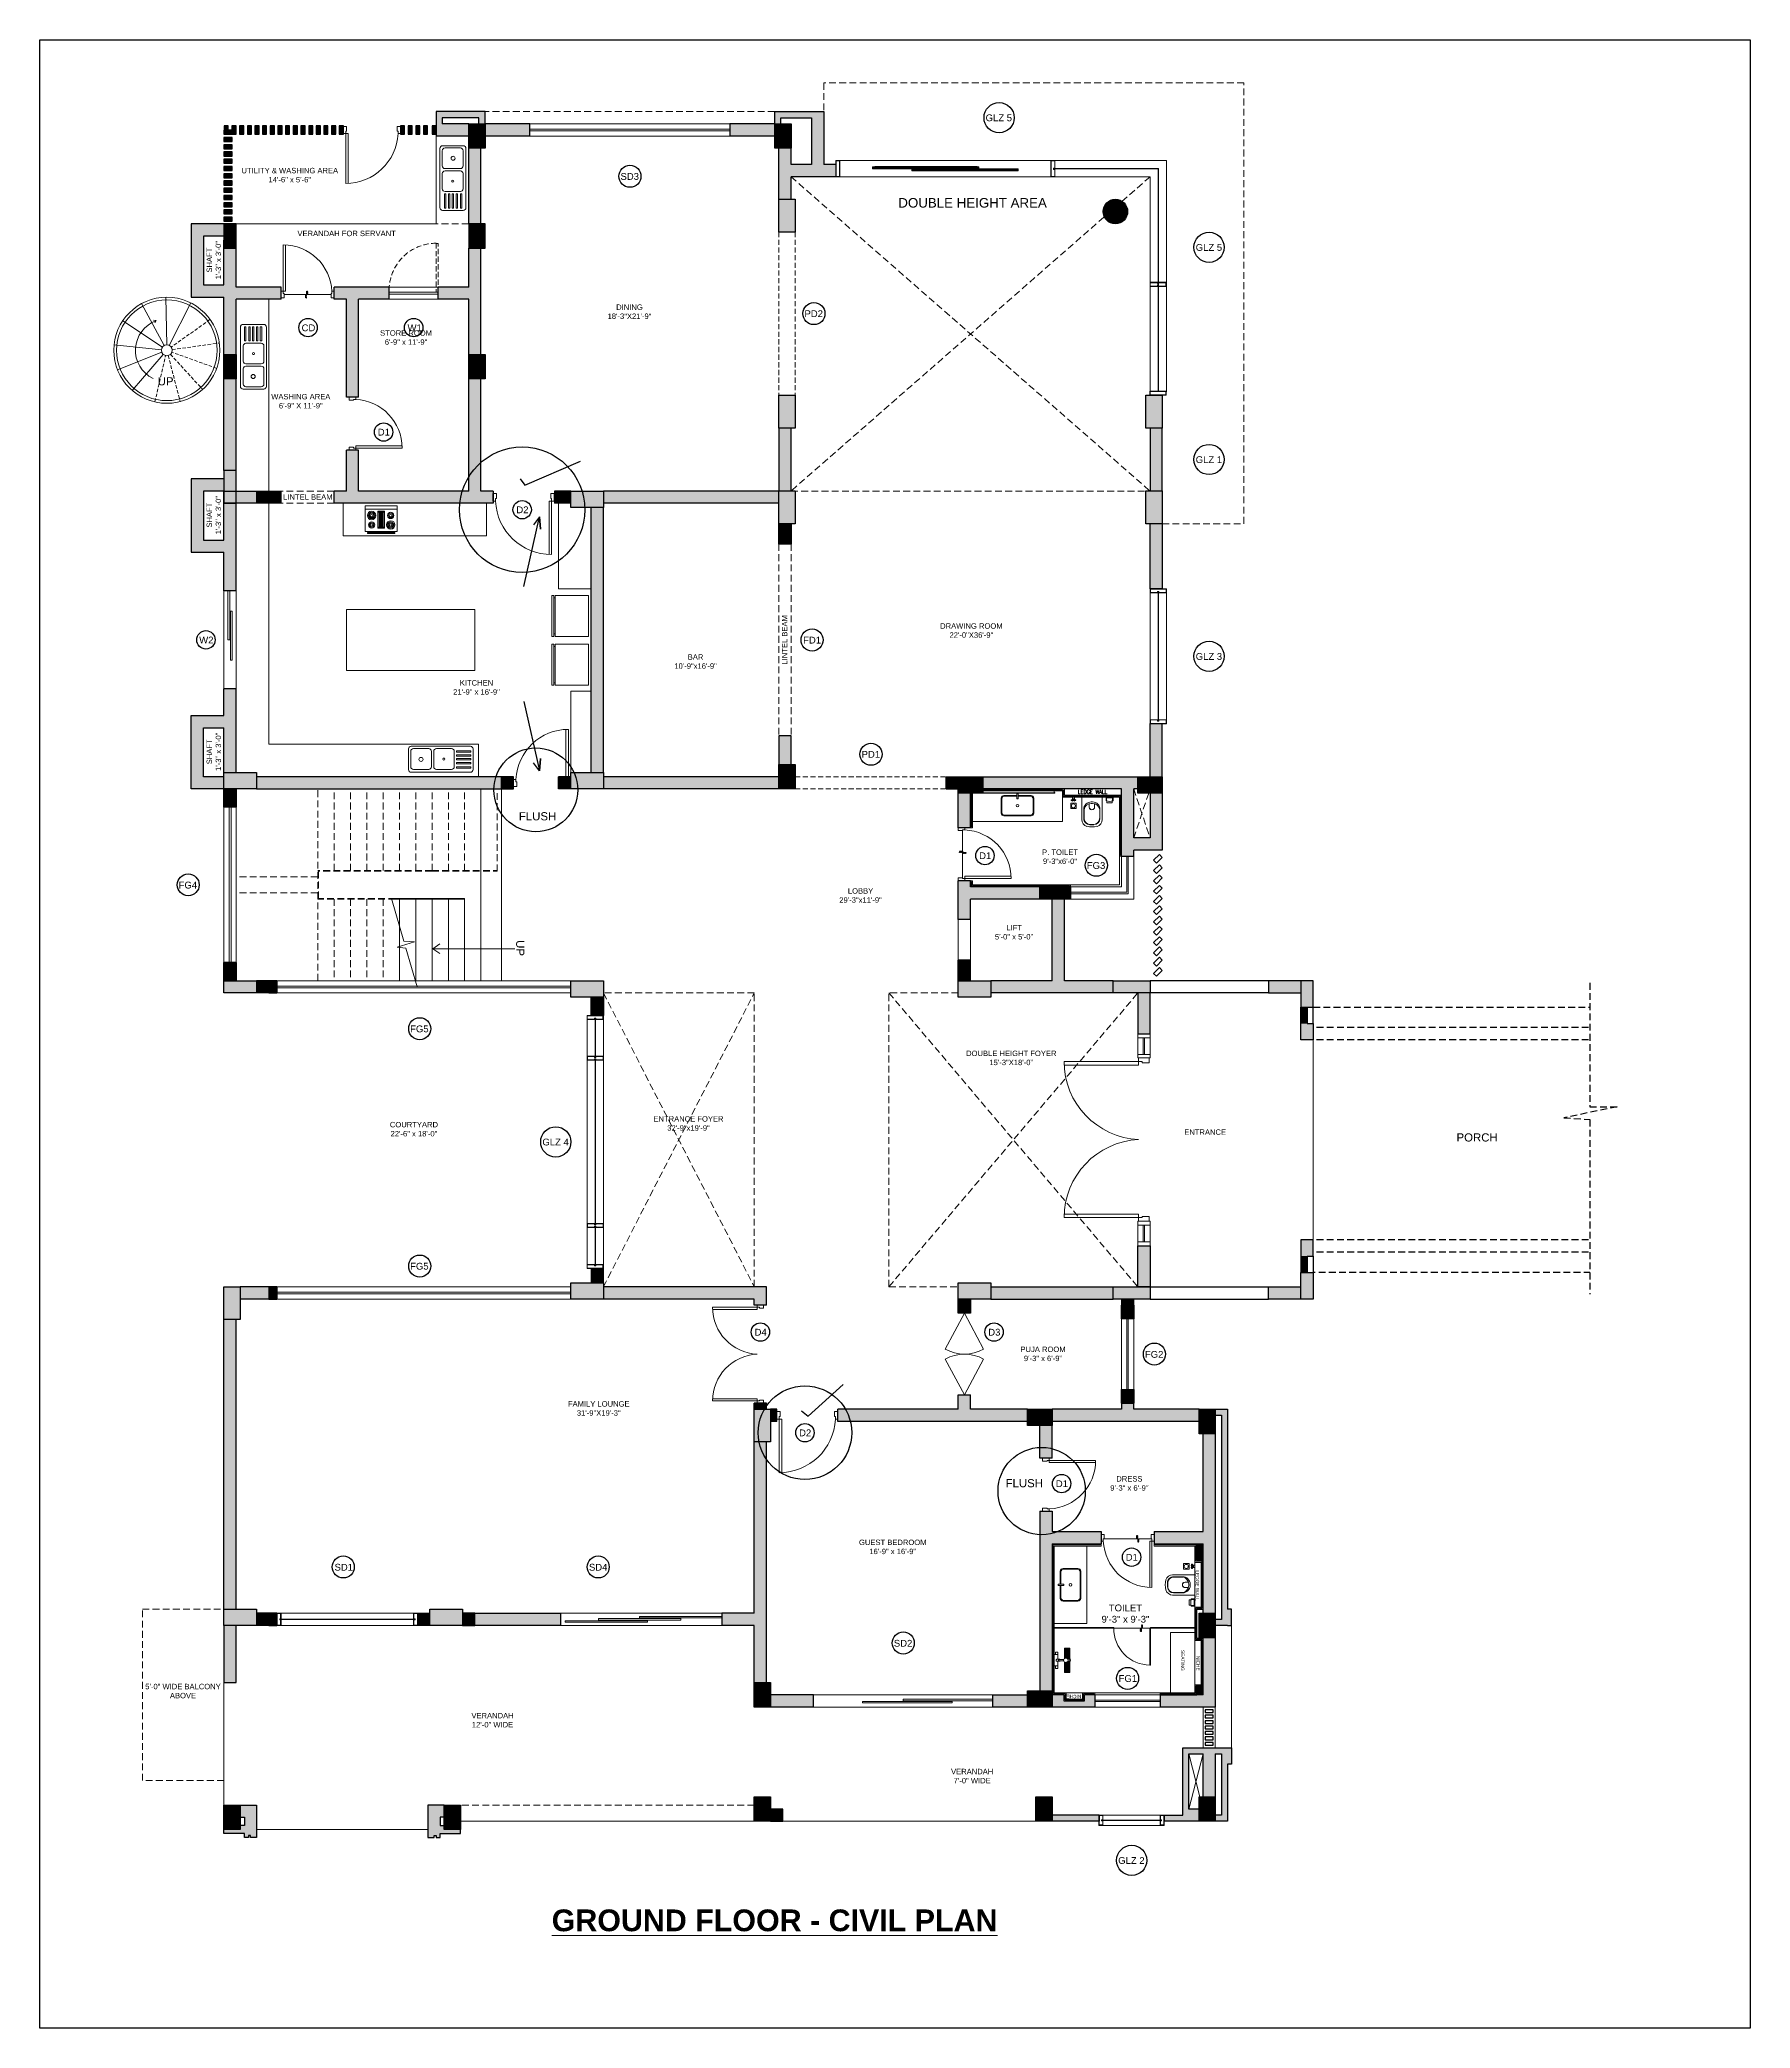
# Model space of a CAD drawing. Header units: inches. Extents: x 211391 to 214260, y -106888 to -102532.
# Drawn here: x 211469 to 212727, y -105030 to -103568 of the extents above; entities that cross this region are included whole.
import ezdxf

# ---------------------------------------------------------------- set-up
doc = ezdxf.new("R2010")
doc.units = ezdxf.units.IN
doc.header["$MEASUREMENT"] = 0
doc.linetypes.add('HIDDEN', pattern=[0.375, 0.25, -0.125])
doc.layers.get('0').update_dxf_attribs({"color": 4})
for name, color, linetype, lineweight in [('A3', 30, 'Continuous', 9), ('counter', 177, 'Continuous', 13), ('DIM', 1, 'Continuous', 9), ('DOOR', 2, 'Continuous', 9), ('DROP', 1, 'Continuous', 5), ('FIXTURES', 8, 'Continuous', 9), ('GLASS', 4, 'Continuous', 18), ('HATCH', 251, 'Continuous', 13), ('HIDDEN', 8, 'Continuous', 13), ('m.s.', 250, 'Continuous', 13), ('PL RWP PIPE', 5, 'Continuous', 13), ('PROPOSED WALL', 6, 'Continuous', 25), ('STEPS', 2, 'Continuous', 18), ('STONE', 1, 'Continuous', 18), ('TEXT', 3, 'Continuous', 9), ('TEXT 1', 3, 'Continuous', 15), ('WALL', 5, 'Continuous', 25), ('window', 1, 'Continuous', 18), ('WORKING', 1, 'Continuous', 9)]:
    doc.layers.add(name, color=color, linetype=linetype, lineweight=lineweight)
doc.layers.add('COLUMN', color=6, linetype='Continuous')
doc.layers.add('DOOR GLAZING NUMBER', color=1, linetype='Continuous', lineweight=5, plot=False)
doc.styles.add('22', font='arial.ttf', dxfattribs={"height": 7})
doc.styles.add('dimtext', font='segoeuil.ttf', dxfattribs={"width": 0.8, "height": 3})
doc.styles.add('STYLE1', font='arial.ttf', dxfattribs={"height": 8})
doc.styles.add('style5', font='arial.ttf', dxfattribs={"height": 9})
doc.dimstyles.new('ISO-25', dxfattribs={"dimtxt": 3, "dimasz": 0.7, "dimexe": 0.7, "dimexo": 0.7, "dimgap": 0.703125, "dimtad": 1, "dimdec": 1, "dimlunit": 4, "dimtxsty": 'dimtext', "dimblk": 'OBLIQUE', "dimcen": 0.7, "dimdle": 0.7, "dimclrd": 1, "dimclre": 1, "dimclrt": 2, "dimadec": 0, "dimazin": 0, "dimtfac": 0.5, "dimtdec": 1, "dimtmove": 0, "dimatfit": 3, "dimldrblk": 'OBLIQUE', "dimfxl": 1, "dimfrac": 1, "dimlwd": 13, "dimlwe": 13, "dimarcsym": 0})
pattern_1 = [(45, (0, 0), (-0.08838834765, 0.08838834765), [])]
pattern_2 = [(45, (1e-10, -71.03944), (-0.08838834765, 0.08838834765), [])]
pattern_3 = [(45, (123, -71.03944), (-0.08838834765, 0.08838834765), [])]
pattern_4 = [(45, (1349.89013, 1846.70774), (-0.08838834765, 0.08838834765), [])]

msp = doc.modelspace()

# ---------------------------------------------------------------- texts
at = {"layer": 'A3', "ltscale": 15, "insert": (211840.2, -104942.8), "char_height": 16, "width": 337.804, "attachment_point": 1, "style": 'STYLE1'}
msp.add_mtext('\\pxqc;{\\fArial|b1|i0|c0|p34;\\LGROUND FLOOR - CIVIL PLAN}', dxfattribs=at)
at = {"layer": 'Defpoints', "style": 'STYLE1'}
for s, p in [('SD3', (211895.8, -103671.2)), ('CD', (211661.3, -103782.5)), ('W1', (211739.2, -103782.5)), ('W2', (211586, -104012)), ('FG3', (212238.7, -104177.8)), ('FG4', (211570.9, -104192.2)), ('FG5', (211741.1, -104297.9)), ('FG5', (211741.1, -104472.4)), ('FG2', (212281.4, -104537.2)), ('SD1', (211685.5, -104693.7)), ('SD4', (211872.6, -104693.7)), ('SD2', (212096.8, -104749.6)), ('FG1', (212262.1, -104775.5))]:
    msp.add_text(s, height=5, dxfattribs=at).set_placement(p)
at = {"layer": 'Defpoints', "attachment_point": 3, "style": 'STYLE1'}
for s, width, gutter_width, heights, insert, char_height in [('\\A1;\\pxqc;GLZ 5', 21.838, 70, [-5.17], (212184.9, -103623.1), 5), ('\\A1;\\pxqc;GLZ 5', 21.838, 70, [-5.17], (212339.4, -103718.4), 5), ('\\A1;\\pxqc;PD2', 8.238, 70, [-5.02], (212042, -103767.1), 5), ('\\A1;\\pxqc;D1', 8.238, 70, [-5.02], (211725.9, -103854.2), 5), ('\\A1;\\pxqc;GLZ 1', 21.838, 70, [-5.17], (212339.4, -103874.4), 5), ('\\A1;\\pxqc;D2', 8.238, 70, [-5.02], (211827.8, -103911.3), 5), ('\\A1;\\pxqc;FD1', 8.238, 70, [-5.02], (212040.8, -104007.1), 5), ('\\A1;\\pxqc;GLZ 3', 21.838, 70, [-5.17], (212339.4, -104019.1), 5), ('\\A1;\\pxqc;PD1', 8.238, 70, [-5.02], (212084, -104091.1), 5), ('\\A1;\\pxqc;D1', 8.238, 70, [-5.02], (212168.1, -104165.6), 5), ('\\A1;\\pxqc;GLZ 4', 21.838, 70, [-5.17], (211859, -104376.1), 5), ('\\A1;\\pxqc;D4', 8.238, 70, [-5], (212003, -104515.9), 5), ('\\A1;\\pxqc;D3', 8.238, 70, [-5.11], (212174.8, -104515.9), 5), ('\\A1;\\pxqc;D2', 8.238, 70, [-5.02], (212035.7, -104589.9), 5), ('\\A1;\\pxqc;FLUSH', 101.994, 35, [-6.2], (212243.7, -104626.4), 6), ('\\A1;\\pxqc;D1', 8.238, 70, [-5.02], (212224.5, -104627.3), 5), ('\\A1;\\pxqc;D1', 8.238, 70, [-5.02], (212275.9, -104681.4), 5), ('\\A1;\\pxqc;GLZ 2', 21.838, 70, [-5.17], (212282.4, -104904.3), 5)]:
    msp.add_mtext_dynamic_manual_height_columns(s, width=width, gutter_width=gutter_width, heights=heights, dxfattribs=dict(at, insert=insert, char_height=char_height))
at = {"layer": 'Defpoints', "ltscale": 10, "insert": (211716.9, -103902.4), "char_height": 4, "attachment_point": 3, "style": 'STYLE1'}
msp.add_mtext_dynamic_manual_height_columns('\\A1;\\pxqc;LINTEL BEAM', width=101.994, gutter_width=35, heights=[5.68], dxfattribs=at)
at = {"layer": 'Defpoints', "ltscale": 10, "insert": (212014.5, -103958.4), "char_height": 4, "attachment_point": 3, "rotation": 90, "style": 'STYLE1'}
msp.add_mtext_dynamic_manual_height_columns('\\A1;\\pxqc;LINTEL BEAM', width=101.994, gutter_width=35, heights=[5.68], dxfattribs=at)
at = {"layer": 'Defpoints', "ltscale": 15, "insert": (211885.8, -104136.1), "char_height": 6, "attachment_point": 3, "style": 'STYLE1'}
msp.add_mtext_dynamic_manual_height_columns('\\A1;\\pxqc;FLUSH', width=101.994, gutter_width=35, heights=[-6.2], dxfattribs=at)
at = {"layer": 'Defpoints', "linetype": 'HIDDEN', "ltscale": 20, "insert": (212576.7, -104372.2), "char_height": 6, "attachment_point": 3, "style": 'STYLE1'}
msp.add_mtext_dynamic_manual_height_columns('\\A1;\\pxqc;PORCH', width=101.994, gutter_width=35, heights=[-6.21], dxfattribs=at)
at = {"layer": 'TEXT', "ltscale": 10, "char_height": 4, "attachment_point": 3, "style": 'STYLE1'}
for s, width, heights, insert in [('\\A1;\\pxqc;UTILITY & WASHING AREA\\P14\'-6" x 5\'-6"', 101.994, [-10.8], (211703.6, -103662.4)), ('\\A1;\\pxqc;VERANDAH FOR SERVANT', 101.994, [-4.14], (211745.4, -103708.6)), ('\\pxqc;DINING\\P18\'-3"X21\'-9"', 86.403, [-10.8], (211945.6, -103762.8)), ('\\A1;\\pxqc;STORE ROOM\\P6\'-9" x 11\'-9"', 101.994, [-10.8], (211789.1, -103781.8)), ('\\A1;\\pxqc;WASHING AREA\\P6\'-9" X 11\'-9"', 101.994, [-10.8], (211711.7, -103828.6)), ('\\pxqc;DRAWING ROOM\\P22\'-0"X36\'-9"', 114.586, [-10.8], (212211.1, -103997.2)), ('\\A1;\\pxqc;BAR\\P\\pt16;10\'-9"x16\'-9"', 101.994, [-10.8], (212002, -104020)), ('\\A1;\\pxqc;KITCHEN\\P21\'-9" x 16\'-9"', 101.994, [-10.8], (211840.9, -104039)), ('\\A1;\\pxqc;P. TOILET\\P9\'-3"x6\'-0"', 101.994, [-10.8], (212270, -104163.5)), ('\\A1;\\pxqc;LOBBY\\P29\'-3"x11\'-9"', 101.994, [-10.8], (212123.3, -104192)), ('\\A1;\\pxqc;LIFT\\P5\'-0" x 5\'-0"', 101.994, [-10.8], (212236.2, -104219)), ('\\A1;\\pxqc;DOUBLE HEIGHT FOYER\\P15\'-3"X18\'-0"', 80.675, [-10.8], (212223.5, -104311.4)), ('\\A1;\\pxqc;COURTYARD\\P22\'-6" x 18\'-0"', 101.994, [-10.8], (211794.9, -104363.8)), ('\\A1;\\pxqc;ENTRANCE FOYER\\P32\'-9"x19\'-9"', 101.994, [-10.8], (211996.8, -104359.6)), ('\\A1;\\pxqc;ENTRANCE ', 101.994, [-4.14], (212376.7, -104369.3)), ('\\A1;\\pxqc;PUJA ROOM\\P9\'-3" x 6\'-9"', 101.994, [-10.8], (212257.5, -104529)), ('\\A1;\\pxqc;FAMILY LOUNGE\\P31\'-9"X19\'-3"', 101.994, [17.1], (211930.8, -104569.1)), ('\\A1;\\pxqc;DRESS\\P9\'-3" x 6\'-9"', 101.994, [-10.8], (212321, -104624.2)), ('\\A1;\\pxqc;GUEST BEDROOM\\P16\'-9" x 16\'-9"', 101.994, [-10.8], (212147, -104670.9)), ('\\A1;\\pxqc;5\'-0" WIDE BALCONY ABOVE', 65.439, [-10.9], (211606.8, -104776.9)), ('\\A1;\\pxqc;VERANDAH\\P12\'-0" WIDE', 101.994, [-10.8], (211852.7, -104798.3)), ('\\A1;\\pxqc;VERANDAH\\P7\'-0" WIDE', 101.994, [-10.8], (212205.4, -104839.4))]:
    msp.add_mtext_dynamic_manual_height_columns(s, width=width, gutter_width=35, heights=heights, dxfattribs=dict(at, insert=insert))
at = {"layer": 'TEXT', "attachment_point": 1, "style": '22'}
for s, heights, insert, char_height in [('\\A1;\\pxqc;DOUBLE HEIGHT AREA', [-7.24], (212097.4, -103684.6), 7), ('\\A1;\\pxqc;UP', [23.4], (211504, -103816.3), 6)]:
    msp.add_mtext_dynamic_manual_height_columns(s, width=114.586, gutter_width=35, heights=heights, dxfattribs=dict(at, insert=insert, char_height=char_height))
at = {"layer": 'TEXT', "char_height": 4, "attachment_point": 1, "rotation": 90, "style": '22'}
for insert in [(211591.4, -103787.5), (211591.4, -103975), (211591.4, -104149)]:
    msp.add_mtext_dynamic_manual_height_columns('\\pxqc;SHAFT\\P1\'-3" x 3\'-0"', width=114.586, gutter_width=35, heights=[-10.8], dxfattribs=dict(at, insert=insert))
at = {"layer": 'TEXT', "insert": (212242.9, -104119.6), "char_height": 3, "width": 95.107, "attachment_point": 2, "style": 'dimtext'}
msp.add_mtext('\\A1;{\\Fromanc|c0;LEDGE WALL}', dxfattribs=at)
at = {"layer": 'TEXT', "ltscale": 10, "insert": (211825.1, -104287), "char_height": 6, "attachment_point": 3, "rotation": 270, "style": 'STYLE1'}
msp.add_mtext_dynamic_manual_height_columns('\\A1;\\pxqc;UP', width=101.994, gutter_width=35, heights=[-6.1], dxfattribs=at)

# ---------------------------------------------------------------- blocks, each defined once
blk = doc.blocks.new('AETJUEU')
at = {"layer": 'FIXTURES'}
for p, q in [((67936.7, -56340.6), (67927.2, -56340.6)), ((67936.7, -56341.1), (67927.7, -56341.1)), ((67937.7, -56339.1), (67936.7, -56339.1)), ((67936.7, -56339.1), (67936.7, -56343.1)), ((67937.7, -56343.1), (67937.7, -56339.1)), ((67947.2, -56340.6), (67937.7, -56340.6)), ((67946.7, -56341.1), (67937.7, -56341.1)), ((67925.2, -56342.6), (67925.2, -56353.6)), ((67925.7, -56343.1), (67925.7, -56353.1)), ((67927.2, -56355.6), (67947.2, -56355.6)), ((67927.7, -56355.1), (67946.7, -56355.1)), ((67936.7, -56343.1), (67937.7, -56343.1)), ((67948.7, -56353.1), (67948.7, -56343.1)), ((67949.2, -56353.6), (67949.2, -56342.6))]:
    blk.add_line(p, q, dxfattribs=at)
blk.add_circle((67937.2, -56348.1), 0.945, dxfattribs=at)
for centre, start, end in [((67927.2, -56342.6), 90, 180), ((67927.7, -56343.1), 90, 180), ((67946.7, -56343.1), 0, 90), ((67947.2, -56342.6), 0, 90), ((67927.2, -56353.6), 180, 270), ((67927.7, -56353.1), 180, 270), ((67946.7, -56353.1), 270, 0), ((67947.2, -56353.6), 270, 0)]:
    blk.add_arc(centre, 2, start, end, dxfattribs=at)
blk = doc.blocks.new('*X6')
at = {"color": 0}
for p, q in [((-16.8, -3.5), (-13.3, 0)), ((-16.8, -0.8), (-15.9, 0)), ((-16.4, -5.8), (-10.6, 0)), ((-13.8, -5.8), (-8, 0)), ((-11.1, -5.8), (-5.3, 0)), ((-8.5, -5.8), (-2.7, 0)), ((-5.8, -5.8), (0, 0)), ((0, 0), (6, 6)), ((0, 2.7), (3.3, 6)), ((0, 5.3), (0.7, 6)), ((2.7, 0), (8.7, 6)), ((5.3, 0), (11.3, 6)), ((8, 0), (14, 6)), ((10.6, 0), (16.6, 6)), ((13.3, 0), (17, 3.8)), ((15.9, 0), (17, 1.1)), ((-3.2, -5.8), (0, -2.7)), ((-0.5, -5.8), (0, -5.3))]:
    blk.add_line(p, q, dxfattribs=at)
blk = doc.blocks.new('4 UQ46U')
at = {"layer": 'DROP', "lineweight": 5}
blk.add_lwpolyline([(67308.8, -52969.2), (67308.8, -52972.5), (67307.6, -52972.5), (67307.6, -52975.8)], dxfattribs=at)
at = {"layer": 'DROP', "lineweight": 5, "extrusion": (0, 0, -1), "xscale": 0.1972594911858323, "yscale": 0.1972594911858323, "zscale": -0.1972594911858323, "rotation": 270}
blk.add_blockref('*X6', (-67308.8, -52972.5), dxfattribs=at)
blk = doc.blocks.new('ETJHTEj')
at = {"layer": 'FIXTURES', "color": 252, "extrusion": (-2.05085e-07, 7.76119e-08, 1)}
for p, q in [((1144.1, 549.3), (1144.1, 548.9, 0)), ((1152, 549.3), (1144.1, 549.3)), ((1144.1, 549.2, 0), (1152, 549.2, 0)), ((1144.1, 548.9, 0), (1144.1, 548.6, 0)), ((1144.1, 548.9, 0), (1151.8, 548.9, 0)), ((1144.1, 545.9, 0), (1144.1, 545.6, 0)), ((1144.1, 545.6, 0), (1144.1, 545.3)), ((1144.1, 545.6, 0), (1151.7, 545.6, 0)), ((1144.1, 545.3), (1152, 545.3)), ((1151.9, 545.3, 0), (1144.1, 545.3, 0)), ((1144.2, 548.5, 0), (1144.2, 546, 0)), ((1144.3, 548.5, 0), (1144.3, 546, 0)), ((1144.5, 546, 0), (1144.5, 548.5, 0)), ((1144.6, 546, 0), (1144.6, 548.5, 0)), ((1144.8, 548.5, 0), (1144.8, 546, 0)), ((1144.9, 548.5, 0), (1144.9, 546, 0)), ((1145.3, 546, 0), (1145.3, 548.5, 0)), ((1145.4, 546, 0), (1145.4, 548.5, 0)), ((1145.6, 548.5, 0), (1145.6, 546, 0)), ((1145.7, 548.5, 0), (1145.7, 546, 0)), ((1145.9, 547.3, 0), (1145.8, 547.3, 0)), ((1145.8, 547.3, 0), (1145.8, 547.3, 0)), ((1145.8, 547.3, 0), (1145.8, 547.3, 0)), ((1145.8, 547.3, 0), (1145.8, 547.3, 0)), ((1145.8, 547.3, 0), (1145.8, 547.3, 0)), ((1145.8, 547.3, 0), (1145.8, 547.3, 0)), ((1145.8, 547.3, 0), (1145.8, 547.3, 0)), ((1145.8, 547.3, 0), (1145.8, 547.3, 0)), ((1145.8, 547.3, 0), (1145.8, 547.3, 0)), ((1145.8, 547.3, 0), (1145.8, 547.3, 0)), ((1145.8, 547.3, 0), (1145.8, 547.3, 0)), ((1145.8, 547.3, 0), (1145.8, 547.2, 0)), ((1145.8, 547.2, 0), (1145.8, 547.2, 0)), ((1145.8, 547.2, 0), (1145.8, 547.2, 0)), ((1145.8, 547.2, 0), (1145.8, 547.2, 0)), ((1145.8, 547.2, 0), (1145.8, 547.2, 0)), ((1145.8, 547.2, 0), (1145.8, 547.2, 0)), ((1145.8, 547.2, 0), (1145.8, 547.2, 0)), ((1145.8, 547.2, 0), (1145.8, 547.2, 0)), ((1145.8, 547.2, 0), (1145.8, 547.2, 0)), ((1145.8, 547.2, 0), (1145.8, 547.2, 0)), ((1145.8, 547.2, 0), (1145.9, 547.2, 0)), ((1146, 547.3, 0), (1145.9, 547.3, 0)), ((1145.9, 547.3, 0), (1145.9, 547.3, 0)), ((1145.9, 547.3, 0), (1145.9, 547.3, 0)), ((1145.9, 547.3, 0), (1145.9, 547.3, 0)), ((1145.9, 547.3, 0), (1145.9, 547.3, 0)), ((1145.9, 547.3, 0), (1145.9, 547.3, 0)), ((1145.9, 547.3, 0), (1145.9, 547.3, 0)), ((1145.9, 547.3, 0), (1145.9, 547.3, 0)), ((1145.9, 547.2, 0), (1145.9, 547.2, 0)), ((1145.9, 547.2, 0), (1145.9, 547.2, 0)), ((1145.9, 547.2, 0), (1145.9, 547.2, 0)), ((1145.9, 547.2, 0), (1145.9, 547.2, 0)), ((1145.9, 547.2, 0), (1145.9, 547.2, 0)), ((1145.9, 547.2, 0), (1145.9, 547.2, 0)), ((1145.9, 547.2, 0), (1146, 547.2, 0)), ((1145.9, 547.2, 0), (1145.9, 547.2, 0)), ((1146, 547.2, 0), (1146, 547.3, 0)), ((1146, 547.3, 0), (1146, 547.3, 0)), ((1146, 547.3, 0), (1146, 547.3, 0)), ((1146, 547.3, 0), (1146, 547.3, 0)), ((1146, 547.3, 0), (1146, 547.3, 0)), ((1146, 547.3, 0), (1146, 547.3, 0)), ((1146, 547.2, 0), (1146, 547.2, 0)), ((1146, 547.2, 0), (1146, 547.2, 0)), ((1146, 547.2, 0), (1146, 547.2, 0)), ((1146, 547.2, 0), (1146, 547.2, 0)), ((1146.1, 546, 0), (1146.1, 548.5, 0)), ((1146.2, 546, 0), (1146.2, 548.5, 0)), ((1146.4, 548.5, 0), (1146.4, 546, 0)), ((1146.5, 548.5, 0), (1146.5, 546, 0)), ((1146.7, 547.3, 0), (1146.6, 547.3, 0)), ((1146.6, 547.3, 0), (1146.6, 547.3, 0)), ((1146.6, 547.3, 0), (1146.6, 547.3, 0)), ((1146.6, 547.3, 0), (1146.6, 547.3, 0)), ((1146.6, 547.3, 0), (1146.6, 547.3, 0)), ((1146.6, 547.3, 0), (1146.6, 547.3, 0)), ((1146.6, 547.3, 0), (1146.6, 547.3, 0)), ((1146.6, 547.3, 0), (1146.6, 547.3, 0)), ((1146.6, 547.3, 0), (1146.6, 547.3, 0)), ((1146.6, 547.3, 0), (1146.6, 547.3, 0)), ((1146.6, 547.3, 0), (1146.6, 547.2, 0)), ((1146.6, 547.2, 0), (1146.6, 547.2, 0)), ((1146.6, 547.2, 0), (1146.6, 547.2, 0)), ((1146.6, 547.2, 0), (1146.6, 547.2, 0)), ((1146.6, 547.2, 0), (1146.6, 547.2, 0)), ((1146.6, 547.2, 0), (1146.6, 547.2, 0)), ((1146.6, 547.2, 0), (1146.6, 547.2, 0)), ((1146.6, 547.2, 0), (1146.6, 547.2, 0)), ((1146.6, 547.2, 0), (1146.6, 547.2, 0)), ((1146.6, 547.2, 0), (1146.7, 547.2, 0)), ((1146.8, 547.3, 0), (1146.7, 547.3, 0)), ((1146.7, 547.3, 0), (1146.7, 547.3, 0)), ((1146.7, 547.3, 0), (1146.7, 547.3, 0)), ((1146.7, 547.3, 0), (1146.7, 547.3, 0)), ((1146.7, 547.3, 0), (1146.7, 547.3, 0)), ((1146.7, 547.3, 0), (1146.7, 547.3, 0)), ((1146.7, 547.3, 0), (1146.7, 547.3, 0)), ((1146.7, 547.3, 0), (1146.7, 547.3, 0)), ((1146.7, 547.3, 0), (1146.7, 547.3, 0)), ((1146.7, 547.2, 0), (1146.7, 547.2, 0)), ((1146.7, 547.2, 0), (1146.7, 547.2, 0)), ((1146.7, 547.2, 0), (1146.7, 547.2, 0)), ((1146.7, 547.2, 0), (1146.7, 547.2, 0)), ((1146.7, 547.2, 0), (1146.7, 547.2, 0)), ((1146.7, 547.2, 0), (1146.7, 547.2, 0)), ((1146.7, 547.2, 0), (1146.8, 547.2, 0)), ((1146.7, 547.2, 0), (1146.7, 547.2, 0)), ((1146.7, 547.2, 0), (1146.7, 547.2, 0)), ((1146.8, 547.2, 0), (1146.8, 547.3, 0)), ((1146.8, 547.3, 0), (1146.8, 547.3, 0)), ((1146.8, 547.3, 0), (1146.8, 547.3, 0)), ((1146.8, 547.3, 0), (1146.8, 547.3, 0)), ((1146.8, 547.3, 0), (1146.8, 547.3, 0)), ((1146.8, 547.3, 0), (1146.8, 547.3, 0)), ((1146.8, 547.2, 0), (1146.8, 547.2, 0)), ((1146.8, 547.2, 0), (1146.8, 547.2, 0)), ((1146.8, 547.2, 0), (1146.8, 547.2, 0)), ((1146.8, 547.2, 0), (1146.8, 547.2, 0)), ((1146.9, 546, 0), (1146.9, 548.5, 0)), ((1147, 546, 0), (1147, 548.5, 0)), ((1147.2, 548.5, 0), (1147.2, 547.7, 0)), ((1147.2, 547.8, 0), (1147.3, 547.8, 0)), ((1147.2, 547.6, 0), (1147.2, 546.9, 0)), ((1147.2, 547.6, 0), (1147.8, 547.6, 0)), ((1147.2, 547.6, 0), (1147.8, 547.6, 0)), ((1147.8, 546.9, 0), (1147.2, 546.9, 0)), ((1147.2, 546.9, 0), (1147.8, 546.9, 0)), ((1147.3, 546.8, 0), (1147.2, 546.7, 0)), ((1147.2, 546.8, 0), (1147.2, 546, 0)), ((1147.3, 548.5, 0), (1147.3, 547.8, 0)), ((1147.3, 546.8, 0), (1147.3, 546, 0)), ((1147.5, 548, 0), (1147.5, 548, 0)), ((1147.5, 548, 0), (1147.5, 548, 0)), ((1147.5, 546.5, 0), (1147.5, 546.5, 0)), ((1147.5, 546.5, 0), (1147.5, 546.5, 0)), ((1147.7, 547.8, 0), (1147.7, 548.5, 0)), ((1147.7, 547.8, 0), (1147.8, 547.8, 0)), ((1147.8, 546.7, 0), (1147.7, 546.8, 0)), ((1147.7, 546, 0), (1147.7, 546.8, 0)), ((1147.8, 547.7, 0), (1147.8, 548.5, 0)), ((1147.8, 547.6, 0), (1147.8, 546.9, 0)), ((1147.8, 546, 0), (1147.8, 546.8, 0)), ((1148, 548.5, 0), (1148, 546, 0)), ((1148.1, 548.5, 0), (1148.1, 546, 0)), ((1148.3, 547.3, 0), (1148.2, 547.3, 0)), ((1148.2, 547.3, 0), (1148.2, 547.3, 0)), ((1148.2, 547.3, 0), (1148.2, 547.3, 0)), ((1148.2, 547.3, 0), (1148.2, 547.3, 0)), ((1148.2, 547.3, 0), (1148.2, 547.3, 0)), ((1148.2, 547.3, 0), (1148.2, 547.3, 0)), ((1148.2, 547.3, 0), (1148.2, 547.3, 0)), ((1148.2, 547.3, 0), (1148.2, 547.3, 0)), ((1148.2, 547.3, 0), (1148.2, 547.3, 0)), ((1148.2, 547.3, 0), (1148.2, 547.3, 0)), ((1148.2, 547.3, 0), (1148.2, 547.2, 0)), ((1148.2, 547.2, 0), (1148.2, 547.2, 0)), ((1148.2, 547.2, 0), (1148.2, 547.2, 0)), ((1148.2, 547.2, 0), (1148.2, 547.2, 0)), ((1148.2, 547.2, 0), (1148.2, 547.2, 0)), ((1148.2, 547.2, 0), (1148.2, 547.2, 0)), ((1148.2, 547.2, 0), (1148.2, 547.2, 0)), ((1148.2, 547.2, 0), (1148.2, 547.2, 0)), ((1148.2, 547.2, 0), (1148.2, 547.2, 0)), ((1148.2, 547.2, 0), (1148.3, 547.2, 0)), ((1148.4, 547.3, 0), (1148.3, 547.3, 0)), ((1148.3, 547.3, 0), (1148.3, 547.3, 0)), ((1148.3, 547.3, 0), (1148.3, 547.3, 0)), ((1148.3, 547.3, 0), (1148.3, 547.3, 0)), ((1148.3, 547.3, 0), (1148.3, 547.3, 0)), ((1148.3, 547.3, 0), (1148.3, 547.3, 0)), ((1148.3, 547.3, 0), (1148.3, 547.3, 0)), ((1148.3, 547.3, 0), (1148.3, 547.3, 0)), ((1148.3, 547.2, 0), (1148.3, 547.2, 0)), ((1148.3, 547.2, 0), (1148.3, 547.2, 0)), ((1148.3, 547.2, 0), (1148.3, 547.2, 0)), ((1148.3, 547.2, 0), (1148.3, 547.2, 0)), ((1148.3, 547.2, 0), (1148.3, 547.2, 0)), ((1148.3, 547.2, 0), (1148.4, 547.2, 0)), ((1148.3, 547.2, 0), (1148.3, 547.2, 0)), ((1148.3, 547.2, 0), (1148.3, 547.2, 0)), ((1148.4, 547.2, 0), (1148.4, 547.3, 0)), ((1148.4, 547.3, 0), (1148.4, 547.3, 0)), ((1148.4, 547.3, 0), (1148.4, 547.3, 0)), ((1148.4, 547.3, 0), (1148.4, 547.3, 0)), ((1148.4, 547.3, 0), (1148.4, 547.3, 0)), ((1148.4, 547.3, 0), (1148.4, 547.3, 0)), ((1148.4, 547.3, 0), (1148.4, 547.3, 0)), ((1148.4, 547.2, 0), (1148.4, 547.2, 0)), ((1148.4, 547.2, 0), (1148.4, 547.2, 0)), ((1148.4, 547.2, 0), (1148.4, 547.2, 0)), ((1148.4, 547.2, 0), (1148.4, 547.2, 0)), ((1148.4, 547.2, 0), (1148.4, 547.2, 0)), ((1148.5, 546, 0), (1148.5, 548.5, 0)), ((1148.6, 546, 0), (1148.6, 548.5, 0)), ((1148.8, 548.5, 0), (1148.8, 546, 0)), ((1148.9, 548.5, 0), (1148.9, 546, 0)), ((1149.1, 547.3, 0), (1149, 547.3, 0)), ((1149, 547.3, 0), (1149, 547.3, 0)), ((1149, 547.3, 0), (1149, 547.3, 0)), ((1149, 547.3, 0), (1149, 547.3, 0)), ((1149, 547.3, 0), (1149, 547.3, 0)), ((1149, 547.3, 0), (1149, 547.3, 0)), ((1149, 547.3, 0), (1149, 547.3, 0)), ((1149, 547.3, 0), (1149, 547.3, 0)), ((1149, 547.3, 0), (1149, 547.3, 0)), ((1149, 547.3, 0), (1149, 547.3, 0)), ((1149, 547.3, 0), (1149, 547.2, 0)), ((1149, 547.2, 0), (1149, 547.2, 0)), ((1149, 547.2, 0), (1149, 547.2, 0)), ((1149, 547.2, 0), (1149, 547.2, 0)), ((1149, 547.2, 0), (1149, 547.2, 0)), ((1149, 547.2, 0), (1149, 547.2, 0)), ((1149, 547.2, 0), (1149, 547.2, 0)), ((1149, 547.2, 0), (1149, 547.2, 0)), ((1149, 547.2, 0), (1149, 547.2, 0)), ((1149, 547.2, 0), (1149.1, 547.2, 0)), ((1149.2, 547.3, 0), (1149.1, 547.3, 0)), ((1149.1, 547.3, 0), (1149.1, 547.3, 0)), ((1149.1, 547.3, 0), (1149.1, 547.3, 0)), ((1149.1, 547.3, 0), (1149.1, 547.3, 0)), ((1149.1, 547.3, 0), (1149.1, 547.3, 0)), ((1149.1, 547.3, 0), (1149.1, 547.3, 0)), ((1149.1, 547.3, 0), (1149.1, 547.3, 0)), ((1149.1, 547.3, 0), (1149.1, 547.3, 0)), ((1149.1, 547.2, 0), (1149.1, 547.2, 0)), ((1149.1, 547.2, 0), (1149.1, 547.2, 0)), ((1149.1, 547.2, 0), (1149.1, 547.2, 0)), ((1149.1, 547.2, 0), (1149.1, 547.2, 0)), ((1149.1, 547.2, 0), (1149.1, 547.2, 0)), ((1149.1, 547.2, 0), (1149.2, 547.2, 0)), ((1149.1, 547.2, 0), (1149.1, 547.2, 0)), ((1149.1, 547.2, 0), (1149.1, 547.2, 0)), ((1149.2, 547.2, 0), (1149.2, 547.3, 0)), ((1149.2, 547.3, 0), (1149.2, 547.3, 0)), ((1149.2, 547.3, 0), (1149.2, 547.3, 0)), ((1149.2, 547.3, 0), (1149.2, 547.3, 0)), ((1149.2, 547.3, 0), (1149.2, 547.3, 0)), ((1149.2, 547.3, 0), (1149.2, 547.3, 0)), ((1149.2, 547.3, 0), (1149.2, 547.3, 0)), ((1149.2, 547.2, 0), (1149.2, 547.2, 0)), ((1149.2, 547.2, 0), (1149.2, 547.2, 0)), ((1149.2, 547.2, 0), (1149.2, 547.2, 0)), ((1149.2, 547.2, 0), (1149.2, 547.2, 0)), ((1149.2, 547.2, 0), (1149.2, 547.2, 0)), ((1149.3, 546, 0), (1149.3, 548.5, 0)), ((1149.4, 546, 0), (1149.4, 548.5, 0)), ((1149.6, 548.5, 0), (1149.6, 546, 0)), ((1149.7, 548.5, 0), (1149.7, 546, 0)), ((1149.9, 547.3, 0), (1149.8, 547.3, 0)), ((1149.8, 547.3, 0), (1149.8, 547.3, 0)), ((1149.8, 547.3, 0), (1149.8, 547.3, 0)), ((1149.8, 547.3, 0), (1149.8, 547.3, 0)), ((1149.8, 547.3, 0), (1149.8, 547.3, 0)), ((1149.8, 547.3, 0), (1149.8, 547.3, 0)), ((1149.8, 547.3, 0), (1149.8, 547.3, 0)), ((1149.8, 547.3, 0), (1149.8, 547.3, 0)), ((1149.8, 547.3, 0), (1149.8, 547.3, 0)), ((1149.8, 547.3, 0), (1149.8, 547.2, 0)), ((1149.8, 547.2, 0), (1149.8, 547.2, 0)), ((1149.8, 547.2, 0), (1149.8, 547.2, 0)), ((1149.8, 547.2, 0), (1149.8, 547.2, 0)), ((1149.8, 547.2, 0), (1149.8, 547.2, 0)), ((1149.8, 547.2, 0), (1149.8, 547.2, 0)), ((1149.8, 547.2, 0), (1149.8, 547.2, 0)), ((1149.8, 547.2, 0), (1149.8, 547.2, 0)), ((1149.8, 547.2, 0), (1149.9, 547.2, 0)), ((1150, 547.3, 0), (1149.9, 547.3, 0)), ((1149.9, 547.3, 0), (1149.9, 547.3, 0)), ((1149.9, 547.3, 0), (1149.9, 547.3, 0)), ((1149.9, 547.3, 0), (1149.9, 547.3, 0)), ((1149.9, 547.3, 0), (1149.9, 547.3, 0)), ((1149.9, 547.3, 0), (1149.9, 547.3, 0)), ((1149.9, 547.3, 0), (1149.9, 547.3, 0)), ((1149.9, 547.3, 0), (1149.9, 547.3, 0)), ((1149.9, 547.2, 0), (1149.9, 547.2, 0)), ((1149.9, 547.2, 0), (1149.9, 547.2, 0)), ((1149.9, 547.2, 0), (1149.9, 547.2, 0)), ((1149.9, 547.2, 0), (1149.9, 547.2, 0)), ((1149.9, 547.2, 0), (1150, 547.2, 0)), ((1149.9, 547.2, 0), (1149.9, 547.2, 0)), ((1149.9, 547.2, 0), (1149.9, 547.2, 0)), ((1149.9, 547.2, 0), (1149.9, 547.2, 0)), ((1150, 547.2, 0), (1150, 547.3, 0)), ((1150, 547.3, 0), (1150, 547.3, 0)), ((1150, 547.3, 0), (1150, 547.3, 0)), ((1150, 547.3, 0), (1150, 547.3, 0)), ((1150, 547.3, 0), (1150, 547.3, 0)), ((1150, 547.3, 0), (1150, 547.3, 0)), ((1150, 547.3, 0), (1150, 547.3, 0)), ((1150, 547.3, 0), (1150, 547.3, 0)), ((1150, 547.2, 0), (1150, 547.2, 0)), ((1150, 547.2, 0), (1150, 547.2, 0)), ((1150, 547.2, 0), (1150, 547.2, 0)), ((1150, 547.2, 0), (1150, 547.2, 0)), ((1150, 547.2, 0), (1150, 547.2, 0)), ((1150, 547.2, 0), (1150, 547.2, 0)), ((1150.1, 546, 0), (1150.1, 548.5, 0)), ((1150.1, 546, 0), (1150.1, 548.5, 0)), ((1150.2, 546, 0), (1150.2, 548.5, 0)), ((1150.2, 546, 0), (1150.2, 548.5, 0)), ((1150.4, 548.5, 0), (1150.4, 546, 0)), ((1150.4, 548.5, 0), (1150.4, 546, 0)), ((1150.5, 548.5, 0), (1150.5, 546, 0)), ((1150.5, 548.5, 0), (1150.5, 546, 0)), ((1150.7, 547.3, 0), (1150.6, 547.3, 0)), ((1150.6, 547.3, 0), (1150.6, 547.3, 0)), ((1150.6, 547.3, 0), (1150.6, 547.3, 0)), ((1150.6, 547.3, 0), (1150.6, 547.3, 0)), ((1150.6, 547.3, 0), (1150.6, 547.3, 0)), ((1150.6, 547.3, 0), (1150.6, 547.3, 0)), ((1150.6, 547.3, 0), (1150.6, 547.3, 0)), ((1150.6, 547.3, 0), (1150.6, 547.3, 0)), ((1150.6, 547.3, 0), (1150.6, 547.3, 0)), ((1150.6, 547.3, 0), (1150.6, 547.2, 0)), ((1150.7, 547.3, 0), (1150.6, 547.3, 0)), ((1150.6, 547.3, 0), (1150.6, 547.3, 0)), ((1150.6, 547.3, 0), (1150.6, 547.3, 0)), ((1150.6, 547.3, 0), (1150.6, 547.3, 0)), ((1150.6, 547.3, 0), (1150.6, 547.3, 0)), ((1150.6, 547.3, 0), (1150.6, 547.3, 0)), ((1150.6, 547.3, 0), (1150.6, 547.3, 0)), ((1150.6, 547.3, 0), (1150.6, 547.3, 0)), ((1150.6, 547.3, 0), (1150.6, 547.3, 0)), ((1150.6, 547.3, 0), (1150.6, 547.2, 0)), ((1150.6, 547.2, 0), (1150.6, 547.2, 0)), ((1150.6, 547.2, 0), (1150.6, 547.2, 0)), ((1150.6, 547.2, 0), (1150.6, 547.2, 0)), ((1150.6, 547.2, 0), (1150.6, 547.2, 0)), ((1150.6, 547.2, 0), (1150.6, 547.2, 0)), ((1150.6, 547.2, 0), (1150.6, 547.2, 0)), ((1150.6, 547.2, 0), (1150.6, 547.2, 0)), ((1150.6, 547.2, 0), (1150.7, 547.2, 0)), ((1150.6, 547.2, 0), (1150.6, 547.2, 0)), ((1150.6, 547.2, 0), (1150.6, 547.2, 0)), ((1150.6, 547.2, 0), (1150.6, 547.2, 0)), ((1150.6, 547.2, 0), (1150.6, 547.2, 0)), ((1150.6, 547.2, 0), (1150.6, 547.2, 0)), ((1150.6, 547.2, 0), (1150.6, 547.2, 0)), ((1150.6, 547.2, 0), (1150.6, 547.2, 0)), ((1150.6, 547.2, 0), (1150.7, 547.2, 0)), ((1150.8, 547.3, 0), (1150.7, 547.3, 0)), ((1150.7, 547.3, 0), (1150.7, 547.3, 0)), ((1150.7, 547.3, 0), (1150.7, 547.3, 0)), ((1150.7, 547.3, 0), (1150.7, 547.3, 0)), ((1150.7, 547.3, 0), (1150.7, 547.3, 0)), ((1150.7, 547.3, 0), (1150.7, 547.3, 0)), ((1150.7, 547.3, 0), (1150.7, 547.3, 0)), ((1150.7, 547.3, 0), (1150.7, 547.3, 0)), ((1150.8, 547.3, 0), (1150.7, 547.3, 0)), ((1150.7, 547.3, 0), (1150.7, 547.3, 0)), ((1150.7, 547.3, 0), (1150.7, 547.3, 0)), ((1150.7, 547.3, 0), (1150.7, 547.3, 0)), ((1150.7, 547.3, 0), (1150.7, 547.3, 0)), ((1150.7, 547.3, 0), (1150.7, 547.3, 0)), ((1150.7, 547.3, 0), (1150.7, 547.3, 0)), ((1150.7, 547.3, 0), (1150.7, 547.3, 0)), ((1150.7, 547.2, 0), (1150.7, 547.2, 0)), ((1150.7, 547.2, 0), (1150.7, 547.2, 0)), ((1150.7, 547.2, 0), (1150.7, 547.2, 0)), ((1150.7, 547.2, 0), (1150.7, 547.2, 0)), ((1150.7, 547.2, 0), (1150.7, 547.2, 0)), ((1150.7, 547.2, 0), (1150.7, 547.2, 0)), ((1150.7, 547.2, 0), (1150.7, 547.2, 0)), ((1150.7, 547.2, 0), (1150.8, 547.2, 0)), ((1150.7, 547.2, 0), (1150.7, 547.2, 0)), ((1150.7, 547.2, 0), (1150.7, 547.2, 0)), ((1150.7, 547.2, 0), (1150.7, 547.2, 0)), ((1150.7, 547.2, 0), (1150.7, 547.2, 0)), ((1150.7, 547.2, 0), (1150.7, 547.2, 0)), ((1150.7, 547.2, 0), (1150.7, 547.2, 0)), ((1150.7, 547.2, 0), (1150.7, 547.2, 0)), ((1150.7, 547.2, 0), (1150.8, 547.2, 0)), ((1150.8, 547.3, 0), (1150.8, 547.3, 0)), ((1150.8, 547.3, 0), (1150.8, 547.3, 0)), ((1150.8, 547.3, 0), (1150.8, 547.3, 0)), ((1150.8, 547.3, 0), (1150.8, 547.3, 0)), ((1150.8, 547.3, 0), (1150.8, 547.3, 0)), ((1150.8, 547.3, 0), (1150.8, 547.3, 0)), ((1150.8, 547.3, 0), (1150.8, 547.3, 0)), ((1150.8, 547.2, 0), (1150.8, 547.3, 0)), ((1150.8, 547.3, 0), (1150.8, 547.3, 0)), ((1150.8, 547.3, 0), (1150.8, 547.3, 0)), ((1150.8, 547.3, 0), (1150.8, 547.3, 0)), ((1150.8, 547.3, 0), (1150.8, 547.3, 0)), ((1150.8, 547.3, 0), (1150.8, 547.3, 0)), ((1150.8, 547.3, 0), (1150.8, 547.3, 0)), ((1150.8, 547.3, 0), (1150.8, 547.3, 0)), ((1150.8, 547.2, 0), (1150.8, 547.3, 0)), ((1150.8, 547.2, 0), (1150.8, 547.2, 0)), ((1150.8, 547.2, 0), (1150.8, 547.2, 0)), ((1150.8, 547.2, 0), (1150.8, 547.2, 0)), ((1150.8, 547.2, 0), (1150.8, 547.2, 0)), ((1150.8, 547.2, 0), (1150.8, 547.2, 0)), ((1150.8, 547.2, 0), (1150.8, 547.2, 0)), ((1150.8, 547.2, 0), (1150.8, 547.2, 0)), ((1150.8, 547.2, 0), (1150.8, 547.2, 0)), ((1150.8, 547.2, 0), (1150.8, 547.2, 0)), ((1150.8, 547.2, 0), (1150.8, 547.2, 0)), ((1150.8, 547.2, 0), (1150.8, 547.2, 0)), ((1150.8, 547.2, 0), (1150.8, 547.2, 0)), ((1150.9, 546, 0), (1150.9, 548.5, 0)), ((1151, 546, 0), (1151, 548.5, 0)), ((1151.2, 548.5, 0), (1151.2, 546, 0)), ((1151.3, 548.5, 0), (1151.3, 546, 0)), ((1151.5, 547.3, 0), (1151.4, 547.3, 0)), ((1151.4, 547.3, 0), (1151.4, 547.3, 0)), ((1151.4, 547.3, 0), (1151.4, 547.3, 0)), ((1151.4, 547.3, 0), (1151.4, 547.3, 0)), ((1151.4, 547.3, 0), (1151.4, 547.3, 0)), ((1151.4, 547.3, 0), (1151.4, 547.3, 0)), ((1151.4, 547.3, 0), (1151.4, 547.3, 0)), ((1151.4, 547.3, 0), (1151.4, 547.3, 0)), ((1151.4, 547.3, 0), (1151.4, 547.3, 0)), ((1151.4, 547.3, 0), (1151.4, 547.2, 0)), ((1151.4, 547.2, 0), (1151.4, 547.2, 0)), ((1151.4, 547.2, 0), (1151.4, 547.2, 0)), ((1151.4, 547.2, 0), (1151.4, 547.2, 0)), ((1151.4, 547.2, 0), (1151.4, 547.2, 0)), ((1151.4, 547.2, 0), (1151.4, 547.2, 0)), ((1151.4, 547.2, 0), (1151.4, 547.2, 0)), ((1151.4, 547.2, 0), (1151.4, 547.2, 0)), ((1151.4, 547.2, 0), (1151.5, 547.2, 0)), ((1151.6, 547.3, 0), (1151.5, 547.3, 0)), ((1151.5, 547.3, 0), (1151.5, 547.3, 0)), ((1151.5, 547.3, 0), (1151.5, 547.3, 0)), ((1151.5, 547.3, 0), (1151.5, 547.3, 0)), ((1151.5, 547.3, 0), (1151.5, 547.3, 0)), ((1151.5, 547.3, 0), (1151.5, 547.3, 0)), ((1151.5, 547.3, 0), (1151.5, 547.3, 0)), ((1151.5, 547.3, 0), (1151.5, 547.3, 0)), ((1151.5, 547.2, 0), (1151.5, 547.2, 0)), ((1151.5, 547.2, 0), (1151.5, 547.2, 0)), ((1151.5, 547.2, 0), (1151.5, 547.2, 0)), ((1151.5, 547.2, 0), (1151.5, 547.2, 0)), ((1151.5, 547.2, 0), (1151.6, 547.2, 0)), ((1151.5, 547.2, 0), (1151.5, 547.2, 0)), ((1151.5, 547.2, 0), (1151.5, 547.2, 0)), ((1151.5, 547.2, 0), (1151.5, 547.2, 0)), ((1151.6, 547.3, 0), (1151.6, 547.3, 0)), ((1151.6, 547.3, 0), (1151.6, 547.3, 0)), ((1151.6, 547.2, 0), (1151.6, 547.2, 0)), ((1151.6, 547.2, 0), (1151.6, 547.2, 0)), ((1162.1, 549.3), (1154.2, 549.3)), ((1154.2, 549.2, 0), (1162.1, 549.2, 0)), ((1162.1, 545.3, 0), (1154.3, 545.3, 0)), ((1154.3, 545.3), (1162.1, 545.3)), ((1154.4, 548.9, 0), (1162.1, 548.9, 0)), ((1154.5, 545.6, 0), (1162.1, 545.6, 0)), ((1154.7, 547.3, 0), (1154.6, 547.3, 0)), ((1154.6, 547.3, 0), (1154.6, 547.3, 0)), ((1154.6, 547.2, 0), (1154.6, 547.2, 0)), ((1154.6, 547.2, 0), (1154.7, 547.2, 0)), ((1154.8, 547.3, 0), (1154.7, 547.3, 0)), ((1154.7, 547.3, 0), (1154.7, 547.3, 0)), ((1154.7, 547.3, 0), (1154.7, 547.3, 0)), ((1154.7, 547.3, 0), (1154.7, 547.3)), ((1154.7, 547.3, 0), (1154.7, 547.3, 0)), ((1154.7, 547.3, 0), (1154.7, 547.3, 0)), ((1154.7, 547.3, 0), (1154.7, 547.3, 0)), ((1154.7, 547.3, 0), (1154.7, 547.3, 0)), ((1154.7, 547.3, 0), (1154.7, 547.3, 0)), ((1154.7, 547.2, 0), (1154.7, 547.2, 0)), ((1154.7, 547.2, 0), (1154.7, 547.2, 0)), ((1154.7, 547.2, 0), (1154.7, 547.2, 0)), ((1154.7, 547.2, 0), (1154.8, 547.2, 0)), ((1154.7, 547.2, 0), (1154.7, 547.2, 0)), ((1154.7, 547.2, 0), (1154.7, 547.2, 0)), ((1154.7, 547.2, 0), (1154.7, 547.2, 0)), ((1154.7, 547.2, 0), (1154.7, 547.2, 0)), ((1154.7, 547.2, 0), (1154.7, 547.2)), ((1154.8, 547.2, 0), (1154.8, 547.3, 0)), ((1154.8, 547.3, 0), (1154.8, 547.3, 0)), ((1154.8, 547.3, 0), (1154.8, 547.3, 0)), ((1154.8, 547.3, 0), (1154.8, 547.3, 0)), ((1154.8, 547.3, 0), (1154.8, 547.3, 0)), ((1154.8, 547.3, 0), (1154.8, 547.3, 0)), ((1154.8, 547.3, 0), (1154.8, 547.3, 0)), ((1154.8, 547.3, 0), (1154.8, 547.3, 0)), ((1154.8, 547.3, 0), (1154.8, 547.3, 0)), ((1154.8, 547.2, 0), (1154.8, 547.2, 0)), ((1154.8, 547.2, 0), (1154.8, 547.2, 0)), ((1154.8, 547.2, 0), (1154.8, 547.2, 0)), ((1154.8, 547.2, 0), (1154.8, 547.2, 0)), ((1154.8, 547.2, 0), (1154.8, 547.2, 0)), ((1154.8, 547.2, 0), (1154.8, 547.2, 0)), ((1154.8, 547.2, 0), (1154.8, 547.2, 0)), ((1154.9, 546, 0), (1154.9, 548.5, 0)), ((1155, 546, 0), (1155, 548.5, 0)), ((1155.2, 548.5, 0), (1155.2, 546, 0)), ((1155.3, 548.5, 0), (1155.3, 546, 0)), ((1155.5, 547.3, 0), (1155.4, 547.3, 0)), ((1155.4, 547.3, 0), (1155.4, 547.3, 0)), ((1155.4, 547.3, 0), (1155.4, 547.3, 0)), ((1155.4, 547.3, 0), (1155.4, 547.3, 0)), ((1155.4, 547.3, 0), (1155.4, 547.3, 0)), ((1155.4, 547.3, 0), (1155.4, 547.3, 0)), ((1155.4, 547.3, 0), (1155.4, 547.3, 0)), ((1155.4, 547.3, 0), (1155.4, 547.2, 0)), ((1155.4, 547.2, 0), (1155.4, 547.2, 0)), ((1155.4, 547.2, 0), (1155.4, 547.2, 0)), ((1155.4, 547.2, 0), (1155.4, 547.2, 0)), ((1155.4, 547.2, 0), (1155.4, 547.2, 0)), ((1155.4, 547.2, 0), (1155.4, 547.2, 0)), ((1155.4, 547.2, 0), (1155.5, 547.2, 0)), ((1155.6, 547.3, 0), (1155.5, 547.3, 0)), ((1155.5, 547.3, 0), (1155.5, 547.3, 0)), ((1155.5, 547.3, 0), (1155.5, 547.3, 0)), ((1155.5, 547.3, 0), (1155.5, 547.3, 0)), ((1155.5, 547.3, 0), (1155.5, 547.3, 0)), ((1155.5, 547.3, 0), (1155.5, 547.3, 0)), ((1155.5, 547.3, 0), (1155.5, 547.3, 0)), ((1155.5, 547.3, 0), (1155.5, 547.3, 0)), ((1155.5, 547.2, 0), (1155.5, 547.2, 0)), ((1155.5, 547.2, 0), (1155.5, 547.2, 0)), ((1155.5, 547.2, 0), (1155.6, 547.2, 0)), ((1155.5, 547.2, 0), (1155.5, 547.2, 0)), ((1155.5, 547.2, 0), (1155.5, 547.2, 0)), ((1155.5, 547.2, 0), (1155.5, 547.2, 0)), ((1155.5, 547.2, 0), (1155.5, 547.2, 0)), ((1155.5, 547.2, 0), (1155.5, 547.2, 0)), ((1155.6, 547.2, 0), (1155.6, 547.3, 0)), ((1155.6, 547.3, 0), (1155.6, 547.3, 0)), ((1155.6, 547.3, 0), (1155.6, 547.3, 0)), ((1155.6, 547.3, 0), (1155.6, 547.3, 0)), ((1155.6, 547.3, 0), (1155.6, 547.3, 0)), ((1155.6, 547.3, 0), (1155.6, 547.3, 0)), ((1155.6, 547.3, 0), (1155.6, 547.3, 0)), ((1155.6, 547.3, 0), (1155.6, 547.3, 0)), ((1155.6, 547.3, 0), (1155.6, 547.3, 0)), ((1155.6, 547.3, 0), (1155.6, 547.3, 0)), ((1155.6, 547.2, 0), (1155.6, 547.2, 0)), ((1155.6, 547.2, 0), (1155.6, 547.2, 0)), ((1155.6, 547.2, 0), (1155.6, 547.2, 0)), ((1155.6, 547.2, 0), (1155.6, 547.2, 0)), ((1155.6, 547.2, 0), (1155.6, 547.2, 0)), ((1155.6, 547.2, 0), (1155.6, 547.2, 0)), ((1155.6, 547.2, 0), (1155.6, 547.2, 0)), ((1155.6, 547.2, 0), (1155.6, 547.2, 0)), ((1155.7, 546, 0), (1155.7, 548.5, 0)), ((1155.8, 546, 0), (1155.8, 548.5, 0)), ((1156, 548.5, 0), (1156, 546, 0)), ((1156.1, 548.5, 0), (1156.1, 546, 0)), ((1156.3, 547.3, 0), (1156.2, 547.3, 0)), ((1156.2, 547.3, 0), (1156.2, 547.3, 0)), ((1156.2, 547.3, 0), (1156.2, 547.3, 0)), ((1156.2, 547.3, 0), (1156.2, 547.3, 0)), ((1156.2, 547.3, 0), (1156.2, 547.3, 0)), ((1156.2, 547.3, 0), (1156.2, 547.3, 0)), ((1156.2, 547.3, 0), (1156.2, 547.2, 0)), ((1156.3, 547.3, 0), (1156.2, 547.3, 0)), ((1156.2, 547.3, 0), (1156.2, 547.3, 0)), ((1156.2, 547.3, 0), (1156.2, 547.3, 0)), ((1156.2, 547.3, 0), (1156.2, 547.3, 0)), ((1156.2, 547.3, 0), (1156.2, 547.3, 0)), ((1156.2, 547.3, 0), (1156.2, 547.3, 0)), ((1156.2, 547.3, 0), (1156.2, 547.2, 0)), ((1156.2, 547.2, 0), (1156.2, 547.2, 0)), ((1156.2, 547.2, 0), (1156.2, 547.2, 0)), ((1156.2, 547.2, 0), (1156.2, 547.2, 0)), ((1156.2, 547.2, 0), (1156.2, 547.2, 0)), ((1156.2, 547.2, 0), (1156.3, 547.2, 0)), ((1156.2, 547.2, 0), (1156.2, 547.2, 0)), ((1156.2, 547.2, 0), (1156.2, 547.2, 0)), ((1156.2, 547.2, 0), (1156.2, 547.2, 0)), ((1156.2, 547.2, 0), (1156.2, 547.2, 0)), ((1156.2, 547.2, 0), (1156.3, 547.2, 0)), ((1156.4, 547.3, 0), (1156.3, 547.3, 0)), ((1156.3, 547.3, 0), (1156.3, 547.3, 0)), ((1156.3, 547.3, 0), (1156.3, 547.3, 0)), ((1156.3, 547.3, 0), (1156.3, 547.3, 0)), ((1156.3, 547.3, 0), (1156.3, 547.3, 0)), ((1156.3, 547.3, 0), (1156.3, 547.3, 0)), ((1156.3, 547.3, 0), (1156.3, 547.3, 0)), ((1156.3, 547.3, 0), (1156.3, 547.3, 0)), ((1156.3, 547.3, 0), (1156.3, 547.3, 0)), ((1156.4, 547.3, 0), (1156.3, 547.3, 0)), ((1156.3, 547.3, 0), (1156.3, 547.3, 0)), ((1156.3, 547.3, 0), (1156.3, 547.3, 0)), ((1156.3, 547.3, 0), (1156.3, 547.3, 0)), ((1156.3, 547.3, 0), (1156.3, 547.3, 0)), ((1156.3, 547.3, 0), (1156.3, 547.3, 0)), ((1156.3, 547.3, 0), (1156.3, 547.3, 0)), ((1156.3, 547.3, 0), (1156.3, 547.3, 0)), ((1156.3, 547.3, 0), (1156.3, 547.3, 0)), ((1156.3, 547.2, 0), (1156.3, 547.2, 0)), ((1156.3, 547.2, 0), (1156.3, 547.2, 0)), ((1156.3, 547.2, 0), (1156.3, 547.2, 0)), ((1156.3, 547.2, 0), (1156.3, 547.2, 0)), ((1156.3, 547.2, 0), (1156.3, 547.2, 0)), ((1156.3, 547.2, 0), (1156.3, 547.2, 0)), ((1156.3, 547.2, 0), (1156.3, 547.2, 0)), ((1156.3, 547.2, 0), (1156.3, 547.2, 0)), ((1156.3, 547.2, 0), (1156.4, 547.2, 0)), ((1156.3, 547.2, 0), (1156.3, 547.2, 0)), ((1156.3, 547.2, 0), (1156.3, 547.2, 0)), ((1156.3, 547.2, 0), (1156.3, 547.2, 0)), ((1156.3, 547.2, 0), (1156.3, 547.2, 0)), ((1156.3, 547.2, 0), (1156.3, 547.2, 0)), ((1156.3, 547.2, 0), (1156.3, 547.2, 0)), ((1156.3, 547.2, 0), (1156.3, 547.2, 0)), ((1156.3, 547.2, 0), (1156.3, 547.2, 0)), ((1156.3, 547.2, 0), (1156.4, 547.2, 0)), ((1156.4, 547.3, 0), (1156.4, 547.3, 0)), ((1156.4, 547.3, 0), (1156.4, 547.3, 0)), ((1156.4, 547.3, 0), (1156.4, 547.3, 0)), ((1156.4, 547.3, 0), (1156.4, 547.3, 0)), ((1156.4, 547.3, 0), (1156.4, 547.3, 0)), ((1156.4, 547.3, 0), (1156.4, 547.3, 0)), ((1156.4, 547.3, 0), (1156.4, 547.3, 0)), ((1156.4, 547.3, 0), (1156.4, 547.3, 0)), ((1156.4, 547.3, 0), (1156.4, 547.3, 0)), ((1156.4, 547.2, 0), (1156.4, 547.3, 0)), ((1156.4, 547.3, 0), (1156.4, 547.3, 0)), ((1156.4, 547.3, 0), (1156.4, 547.3, 0)), ((1156.4, 547.3, 0), (1156.4, 547.3, 0)), ((1156.4, 547.3, 0), (1156.4, 547.3, 0)), ((1156.4, 547.3, 0), (1156.4, 547.3, 0)), ((1156.4, 547.3, 0), (1156.4, 547.3, 0)), ((1156.4, 547.3, 0), (1156.4, 547.3, 0)), ((1156.4, 547.3, 0), (1156.4, 547.3, 0)), ((1156.4, 547.3, 0), (1156.4, 547.3, 0)), ((1156.4, 547.2, 0), (1156.4, 547.3, 0)), ((1156.4, 547.2, 0), (1156.4, 547.2, 0)), ((1156.4, 547.2, 0), (1156.4, 547.2, 0)), ((1156.4, 547.2, 0), (1156.4, 547.2, 0)), ((1156.4, 547.2, 0), (1156.4, 547.2, 0)), ((1156.4, 547.2, 0), (1156.4, 547.2, 0)), ((1156.4, 547.2, 0), (1156.4, 547.2, 0)), ((1156.4, 547.2, 0), (1156.4, 547.2, 0)), ((1156.4, 547.2, 0), (1156.4, 547.2, 0)), ((1156.4, 547.2, 0), (1156.4, 547.2, 0)), ((1156.4, 547.2, 0), (1156.4, 547.2, 0)), ((1156.4, 547.2, 0), (1156.4, 547.2, 0)), ((1156.4, 547.2, 0), (1156.4, 547.2, 0)), ((1156.4, 547.2, 0), (1156.4, 547.2, 0)), ((1156.4, 547.2, 0), (1156.4, 547.2, 0)), ((1156.4, 547.2, 0), (1156.4, 547.2, 0)), ((1156.4, 547.2, 0), (1156.4, 547.2, 0)), ((1156.5, 546, 0), (1156.5, 548.5, 0)), ((1156.5, 546, 0), (1156.5, 548.5, 0)), ((1156.6, 546, 0), (1156.6, 548.5, 0)), ((1156.6, 546, 0), (1156.6, 548.5, 0)), ((1156.8, 548.5, 0), (1156.8, 546, 0)), ((1156.8, 548.5, 0), (1156.8, 546, 0)), ((1156.9, 548.5, 0), (1156.9, 546, 0)), ((1156.9, 548.5, 0), (1156.9, 546, 0)), ((1157.1, 547.3, 0), (1157, 547.3, 0)), ((1157, 547.3, 0), (1157, 547.3, 0)), ((1157, 547.3, 0), (1157, 547.3, 0)), ((1157, 547.3, 0), (1157, 547.3, 0)), ((1157, 547.3, 0), (1157, 547.3, 0)), ((1157, 547.3, 0), (1157, 547.3, 0)), ((1157, 547.3, 0), (1157, 547.2, 0)), ((1157, 547.2, 0), (1157, 547.2, 0)), ((1157, 547.2, 0), (1157, 547.2, 0)), ((1157, 547.2, 0), (1157, 547.2, 0)), ((1157, 547.2, 0), (1157, 547.2, 0)), ((1157, 547.2, 0), (1157.1, 547.2, 0)), ((1157.2, 547.3, 0), (1157.1, 547.3, 0)), ((1157.1, 547.3, 0), (1157.1, 547.3, 0)), ((1157.1, 547.3, 0), (1157.1, 547.3, 0)), ((1157.1, 547.3, 0), (1157.1, 547.3, 0)), ((1157.1, 547.3, 0), (1157.1, 547.3, 0)), ((1157.1, 547.3, 0), (1157.1, 547.3, 0)), ((1157.1, 547.3, 0), (1157.1, 547.3, 0)), ((1157.1, 547.3, 0), (1157.1, 547.3, 0)), ((1157.1, 547.3, 0), (1157.1, 547.3, 0)), ((1157.1, 547.2, 0), (1157.1, 547.2, 0)), ((1157.1, 547.2, 0), (1157.1, 547.2, 0)), ((1157.1, 547.2, 0), (1157.2, 547.2, 0)), ((1157.1, 547.2, 0), (1157.1, 547.2, 0)), ((1157.1, 547.2, 0), (1157.1, 547.2, 0)), ((1157.1, 547.2, 0), (1157.1, 547.2, 0)), ((1157.1, 547.2, 0), (1157.1, 547.2, 0)), ((1157.1, 547.2, 0), (1157.1, 547.2, 0)), ((1157.1, 547.2, 0), (1157.1, 547.2, 0)), ((1157.2, 547.2, 0), (1157.2, 547.3, 0)), ((1157.2, 547.3, 0), (1157.2, 547.3, 0)), ((1157.2, 547.3, 0), (1157.2, 547.3, 0)), ((1157.2, 547.3, 0), (1157.2, 547.3, 0)), ((1157.2, 547.3, 0), (1157.2, 547.3, 0)), ((1157.2, 547.3, 0), (1157.2, 547.3, 0)), ((1157.2, 547.3, 0), (1157.2, 547.3, 0)), ((1157.2, 547.3, 0), (1157.2, 547.3, 0)), ((1157.2, 547.3, 0), (1157.2, 547.3, 0)), ((1157.2, 547.3, 0), (1157.2, 547.3, 0)), ((1157.2, 547.2, 0), (1157.2, 547.2, 0)), ((1157.2, 547.2, 0), (1157.2, 547.2, 0)), ((1157.2, 547.2, 0), (1157.2, 547.2, 0)), ((1157.2, 547.2, 0), (1157.2, 547.2, 0)), ((1157.2, 547.2, 0), (1157.2, 547.2, 0)), ((1157.2, 547.2, 0), (1157.2, 547.2, 0)), ((1157.2, 547.2, 0), (1157.2, 547.2, 0)), ((1157.2, 547.2, 0), (1157.2, 547.2, 0)), ((1157.3, 546, 0), (1157.3, 548.5, 0)), ((1157.4, 546, 0), (1157.4, 548.5, 0)), ((1157.6, 548.5, 0), (1157.6, 546, 0)), ((1157.7, 548.5, 0), (1157.7, 546, 0)), ((1157.9, 547.3, 0), (1157.8, 547.3, 0)), ((1157.8, 547.3, 0), (1157.8, 547.3, 0)), ((1157.8, 547.3, 0), (1157.8, 547.3, 0)), ((1157.8, 547.3, 0), (1157.8, 547.3, 0)), ((1157.8, 547.3, 0), (1157.8, 547.3, 0)), ((1157.8, 547.3, 0), (1157.8, 547.3, 0)), ((1157.8, 547.3, 0), (1157.8, 547.2, 0)), ((1157.8, 547.2, 0), (1157.8, 547.2, 0)), ((1157.8, 547.2, 0), (1157.8, 547.2, 0)), ((1157.8, 547.2, 0), (1157.8, 547.2, 0)), ((1157.8, 547.2, 0), (1157.8, 547.2, 0)), ((1157.8, 547.2, 0), (1157.9, 547.2, 0)), ((1158, 547.3, 0), (1157.9, 547.3, 0)), ((1157.9, 547.3, 0), (1157.9, 547.3, 0)), ((1157.9, 547.3, 0), (1157.9, 547.3, 0)), ((1157.9, 547.3, 0), (1157.9, 547.3, 0)), ((1157.9, 547.3, 0), (1157.9, 547.3, 0)), ((1157.9, 547.3, 0), (1157.9, 547.3, 0)), ((1157.9, 547.3, 0), (1157.9, 547.3, 0)), ((1157.9, 547.3, 0), (1157.9, 547.3, 0)), ((1157.9, 547.2, 0), (1157.9, 547.2, 0)), ((1157.9, 547.2, 0), (1158, 547.2, 0)), ((1157.9, 547.2, 0), (1157.9, 547.2, 0)), ((1157.9, 547.2, 0), (1157.9, 547.2, 0)), ((1157.9, 547.2, 0), (1157.9, 547.2, 0)), ((1157.9, 547.2, 0), (1157.9, 547.2, 0)), ((1157.9, 547.2, 0), (1157.9, 547.2, 0)), ((1157.9, 547.2, 0), (1157.9, 547.2, 0)), ((1158, 547.2, 0), (1158, 547.3, 0)), ((1158, 547.3, 0), (1158, 547.3, 0)), ((1158, 547.3, 0), (1158, 547.3, 0)), ((1158, 547.3, 0), (1158, 547.3, 0)), ((1158, 547.3, 0), (1158, 547.3, 0)), ((1158, 547.3, 0), (1158, 547.3, 0)), ((1158, 547.3, 0), (1158, 547.3, 0)), ((1158, 547.3, 0), (1158, 547.3, 0)), ((1158, 547.3, 0), (1158, 547.3, 0)), ((1158, 547.3, 0), (1158, 547.3, 0)), ((1158, 547.3, 0), (1158, 547.3, 0)), ((1158, 547.2, 0), (1158, 547.2, 0)), ((1158, 547.2, 0), (1158, 547.2, 0)), ((1158, 547.2, 0), (1158, 547.2, 0)), ((1158, 547.2, 0), (1158, 547.2, 0)), ((1158, 547.2, 0), (1158, 547.2, 0)), ((1158, 547.2, 0), (1158, 547.2, 0)), ((1158, 547.2, 0), (1158, 547.2, 0)), ((1158, 547.2, 0), (1158, 547.2, 0)), ((1158, 547.2, 0), (1158, 547.2, 0)), ((1158.1, 546, 0), (1158.1, 548.5, 0)), ((1158.2, 546, 0), (1158.2, 548.5, 0)), ((1158.4, 548.5, 0), (1158.4, 547.7, 0)), ((1158.4, 547.6, 0), (1158.4, 546.9, 0)), ((1159, 547.6, 0), (1158.4, 547.6, 0)), ((1158.4, 547.6, 0), (1159, 547.6, 0)), ((1158.4, 546.9, 0), (1159, 546.9, 0)), ((1158.4, 546.9, 0), (1159, 546.9, 0)), ((1158.4, 546.8, 0), (1158.4, 546, 0)), ((1158.5, 548.5, 0), (1158.5, 547.8, 0)), ((1158.5, 547.8, 0), (1158.5, 547.8, 0)), ((1158.5, 546.8, 0), (1158.5, 546, 0)), ((1158.5, 546.8, 0), (1158.5, 546.7, 0)), ((1158.7, 548, 0), (1158.7, 548, 0)), ((1158.7, 548, 0), (1158.7, 548, 0)), ((1158.7, 546.5, 0), (1158.7, 546.5, 0)), ((1158.7, 546.5, 0), (1158.7, 546.5, 0)), ((1158.9, 547.8, 0), (1158.9, 548.5, 0)), ((1158.9, 547.8, 0), (1159, 547.8, 0)), ((1158.9, 546, 0), (1158.9, 546.8, 0)), ((1159, 546.7, 0), (1158.9, 546.8, 0)), ((1159, 547.7, 0), (1159, 548.5, 0)), ((1159, 547.6, 0), (1159, 546.9, 0)), ((1159, 546, 0), (1159, 546.8, 0)), ((1159.2, 548.5, 0), (1159.2, 546, 0)), ((1159.3, 548.5, 0), (1159.3, 546, 0)), ((1159.5, 547.3, 0), (1159.4, 547.3, 0)), ((1159.4, 547.3, 0), (1159.4, 547.3, 0)), ((1159.4, 547.3, 0), (1159.4, 547.3, 0)), ((1159.4, 547.3, 0), (1159.4, 547.3, 0)), ((1159.4, 547.3, 0), (1159.4, 547.3, 0)), ((1159.4, 547.3, 0), (1159.4, 547.2, 0)), ((1159.4, 547.2, 0), (1159.4, 547.2, 0)), ((1159.4, 547.2, 0), (1159.4, 547.2, 0)), ((1159.4, 547.2, 0), (1159.4, 547.2, 0)), ((1159.4, 547.2, 0), (1159.5, 547.2, 0)), ((1159.6, 547.3, 0), (1159.5, 547.3, 0)), ((1159.5, 547.3, 0), (1159.5, 547.3, 0)), ((1159.5, 547.3, 0), (1159.5, 547.3, 0)), ((1159.5, 547.3, 0), (1159.5, 547.3, 0)), ((1159.5, 547.3, 0), (1159.5, 547.3, 0)), ((1159.5, 547.3, 0), (1159.5, 547.3, 0)), ((1159.5, 547.3, 0), (1159.5, 547.3, 0)), ((1159.5, 547.3, 0), (1159.5, 547.3, 0)), ((1159.5, 547.3, 0), (1159.5, 547.3, 0)), ((1159.5, 547.2, 0), (1159.5, 547.2, 0)), ((1159.5, 547.2, 0), (1159.6, 547.2, 0)), ((1159.5, 547.2, 0), (1159.5, 547.2, 0)), ((1159.5, 547.2, 0), (1159.5, 547.2, 0)), ((1159.5, 547.2, 0), (1159.5, 547.2, 0)), ((1159.5, 547.2, 0), (1159.5, 547.2, 0)), ((1159.5, 547.2, 0), (1159.5, 547.2, 0)), ((1159.5, 547.2, 0), (1159.5, 547.2, 0)), ((1159.5, 547.2, 0), (1159.5, 547.2, 0)), ((1159.6, 547.2, 0), (1159.6, 547.3, 0)), ((1159.6, 547.3, 0), (1159.6, 547.3, 0)), ((1159.6, 547.3, 0), (1159.6, 547.3, 0)), ((1159.6, 547.3, 0), (1159.6, 547.3, 0)), ((1159.6, 547.3, 0), (1159.6, 547.3, 0)), ((1159.6, 547.3, 0), (1159.6, 547.3, 0)), ((1159.6, 547.3, 0), (1159.6, 547.3, 0)), ((1159.6, 547.3, 0), (1159.6, 547.3, 0)), ((1159.6, 547.3, 0), (1159.6, 547.3, 0)), ((1159.6, 547.3, 0), (1159.6, 547.3, 0)), ((1159.6, 547.3, 0), (1159.6, 547.3, 0)), ((1159.6, 547.2, 0), (1159.6, 547.2, 0)), ((1159.6, 547.2, 0), (1159.6, 547.2, 0)), ((1159.6, 547.2, 0), (1159.6, 547.2, 0)), ((1159.6, 547.2, 0), (1159.6, 547.2, 0)), ((1159.6, 547.2, 0), (1159.6, 547.2, 0)), ((1159.6, 547.2, 0), (1159.6, 547.2, 0)), ((1159.6, 547.2, 0), (1159.6, 547.2, 0)), ((1159.6, 547.2, 0), (1159.6, 547.2, 0)), ((1159.6, 547.2, 0), (1159.6, 547.2, 0)), ((1159.8, 546, 0), (1159.8, 548.5, 0)), ((1159.8, 546, 0), (1159.8, 548.5, 0)), ((1160, 548.5, 0), (1160, 546, 0)), ((1160.1, 548.5, 0), (1160.1, 546, 0)), ((1160.3, 547.3, 0), (1160.2, 547.3, 0)), ((1160.2, 547.3, 0), (1160.2, 547.3, 0)), ((1160.2, 547.3, 0), (1160.2, 547.3, 0)), ((1160.2, 547.3, 0), (1160.2, 547.3, 0)), ((1160.2, 547.3, 0), (1160.2, 547.2, 0)), ((1160.2, 547.2, 0), (1160.2, 547.2, 0)), ((1160.2, 547.2, 0), (1160.2, 547.2, 0)), ((1160.2, 547.2, 0), (1160.3, 547.2, 0)), ((1160.4, 547.3, 0), (1160.3, 547.3, 0)), ((1160.3, 547.3, 0), (1160.3, 547.3, 0)), ((1160.3, 547.3, 0), (1160.3, 547.3, 0)), ((1160.3, 547.3, 0), (1160.3, 547.3, 0)), ((1160.3, 547.3, 0), (1160.3, 547.3, 0)), ((1160.3, 547.3, 0), (1160.3, 547.3, 0)), ((1160.3, 547.3, 0), (1160.3, 547.3, 0)), ((1160.3, 547.3, 0), (1160.3, 547.3, 0)), ((1160.3, 547.3, 0), (1160.3, 547.3, 0)), ((1160.3, 547.2, 0), (1160.4, 547.2, 0)), ((1160.3, 547.2, 0), (1160.3, 547.2, 0)), ((1160.3, 547.2, 0), (1160.3, 547.2, 0)), ((1160.3, 547.2, 0), (1160.3, 547.2, 0)), ((1160.3, 547.2, 0), (1160.3, 547.2, 0)), ((1160.3, 547.2, 0), (1160.3, 547.2, 0)), ((1160.3, 547.2, 0), (1160.3, 547.2, 0)), ((1160.3, 547.2, 0), (1160.3, 547.2, 0)), ((1160.3, 547.2, 0), (1160.3, 547.2, 0)), ((1160.4, 547.2, 0), (1160.4, 547.3, 0)), ((1160.4, 547.3, 0), (1160.4, 547.3, 0)), ((1160.4, 547.3, 0), (1160.4, 547.3, 0)), ((1160.4, 547.3, 0), (1160.4, 547.3, 0)), ((1160.4, 547.3, 0), (1160.4, 547.3, 0)), ((1160.4, 547.3, 0), (1160.4, 547.3, 0)), ((1160.4, 547.3, 0), (1160.4, 547.3, 0)), ((1160.4, 547.3, 0), (1160.4, 547.3, 0)), ((1160.4, 547.3, 0), (1160.4, 547.3, 0)), ((1160.4, 547.3, 0), (1160.4, 547.3, 0)), ((1160.4, 547.3, 0), (1160.4, 547.3, 0)), ((1160.4, 547.3, 0), (1160.4, 547.3, 0)), ((1160.4, 547.2, 0), (1160.4, 547.2, 0)), ((1160.4, 547.2, 0), (1160.4, 547.2, 0)), ((1160.4, 547.2, 0), (1160.4, 547.2, 0)), ((1160.4, 547.2, 0), (1160.4, 547.2, 0)), ((1160.4, 547.2, 0), (1160.4, 547.2, 0)), ((1160.4, 547.2, 0), (1160.4, 547.2, 0)), ((1160.4, 547.2, 0), (1160.4, 547.2, 0)), ((1160.4, 547.2, 0), (1160.4, 547.2, 0)), ((1160.4, 547.2, 0), (1160.4, 547.2, 0)), ((1160.4, 547.2, 0), (1160.4, 547.2, 0)), ((1160.6, 546, 0), (1160.6, 548.5, 0)), ((1160.6, 546, 0), (1160.6, 548.5, 0)), ((1160.8, 548.5, 0), (1160.8, 546, 0)), ((1160.9, 548.5, 0), (1160.9, 546, 0)), ((1161.1, 547.3, 0), (1161.1, 547.3, 0)), ((1161.1, 547.3, 0), (1161.1, 547.3, 0)), ((1161.1, 547.3, 0), (1161.1, 547.3, 0)), ((1161.1, 547.3, 0), (1161.1, 547.3, 0)), ((1161.1, 547.3, 0), (1161.1, 547.3, 0)), ((1161.1, 547.3, 0), (1161.1, 547.3, 0)), ((1161.1, 547.3, 0), (1161.1, 547.3, 0)), ((1161.1, 547.3, 0), (1161.1, 547.3, 0)), ((1161.1, 547.3, 0), (1161.1, 547.3, 0)), ((1161.1, 547.3, 0), (1161.1, 547.3, 0)), ((1161.1, 547.3, 0), (1161.1, 547.3, 0)), ((1161.1, 547.3, 0), (1161.1, 547.3, 0)), ((1161.1, 547.3, 0), (1161.1, 547.2, 0)), ((1161.1, 547.2, 0), (1161.1, 547.2, 0)), ((1161.1, 547.2, 0), (1161.1, 547.2, 0)), ((1161.1, 547.2, 0), (1161.1, 547.2, 0)), ((1161.1, 547.2, 0), (1161.1, 547.2, 0)), ((1161.1, 547.2, 0), (1161.1, 547.2, 0)), ((1161.1, 547.2, 0), (1161.1, 547.2, 0)), ((1161.1, 547.2, 0), (1161.1, 547.2, 0)), ((1161.1, 547.2, 0), (1161.1, 547.2, 0)), ((1161.1, 547.2, 0), (1161.1, 547.2, 0)), ((1161.1, 547.2, 0), (1161.1, 547.2, 0)), ((1161.1, 547.2, 0), (1161.1, 547.2, 0)), ((1161.2, 547.2, 0), (1161.2, 547.3, 0)), ((1161.2, 547.3, 0), (1161.2, 547.3, 0)), ((1161.2, 547.3, 0), (1161.2, 547.3, 0)), ((1161.2, 547.3, 0), (1161.2, 547.3, 0)), ((1161.2, 547.3, 0), (1161.2, 547.3, 0)), ((1161.2, 547.3, 0), (1161.2, 547.3, 0)), ((1161.2, 547.3, 0), (1161.2, 547.3, 0)), ((1161.2, 547.3, 0), (1161.2, 547.3, 0)), ((1161.2, 547.3, 0), (1161.2, 547.3, 0)), ((1161.2, 547.3, 0), (1161.2, 547.3, 0)), ((1161.2, 547.3, 0), (1161.2, 547.3, 0)), ((1161.2, 547.3, 0), (1161.2, 547.3, 0)), ((1161.2, 547.3, 0), (1161.2, 547.3, 0)), ((1161.2, 547.2, 0), (1161.2, 547.2, 0)), ((1161.2, 547.2, 0), (1161.2, 547.2, 0)), ((1161.2, 547.2, 0), (1161.2, 547.2, 0)), ((1161.2, 547.2, 0), (1161.2, 547.2, 0)), ((1161.2, 547.2, 0), (1161.2, 547.2, 0)), ((1161.2, 547.2, 0), (1161.2, 547.2, 0)), ((1161.2, 547.2, 0), (1161.2, 547.2, 0)), ((1161.2, 547.2, 0), (1161.2, 547.2, 0)), ((1161.2, 547.2, 0), (1161.2, 547.2, 0)), ((1161.2, 547.2, 0), (1161.2, 547.2, 0)), ((1161.2, 547.2, 0), (1161.2, 547.2, 0)), ((1161.4, 546, 0), (1161.4, 548.5, 0)), ((1161.4, 546, 0), (1161.4, 548.5, 0)), ((1161.4, 546, 0), (1161.4, 548.5, 0)), ((1161.4, 546, 0), (1161.4, 548.5, 0)), ((1161.6, 548.5, 0), (1161.6, 546, 0)), ((1161.6, 548.5, 0), (1161.6, 546, 0)), ((1161.7, 548.5, 0), (1161.7, 546, 0)), ((1161.7, 548.5, 0), (1161.7, 546, 0)), ((1161.9, 546, 0), (1161.9, 548.5, 0)), ((1162, 546, 0), (1162, 548.5, 0)), ((1162.1, 549.3), (1162.1, 548.9, 0)), ((1162.1, 548.6, 0), (1162.1, 548.9, 0)), ((1162.1, 545.6, 0), (1162.1, 545.9, 0)), ((1162.1, 545.6, 0), (1162.1, 545.3))]:
    blk.add_line(p, q, dxfattribs=at)
at = {"layer": 'FIXTURES', "color": 252, "extrusion": (2.05085e-07, 7.76119e-08, 1)}
for p, q in [((1145, 547.2, 0), (1145, 547.3, 0)), ((1145, 547.3, 0), (1145, 547.3, 0)), ((1145, 547.3, 0), (1145, 547.3, 0)), ((1145, 547.3, 0), (1145, 547.3, 0)), ((1145, 547.3, 0), (1145, 547.3, 0)), ((1145, 547.3, 0), (1145, 547.3, 0)), ((1145, 547.3, 0), (1145, 547.3, 0)), ((1145, 547.3, 0), (1145, 547.3, 0)), ((1145, 547.3, 0), (1145, 547.3, 0)), ((1145, 547.3, 0), (1145, 547.3, 0)), ((1145, 547.3, 0), (1145, 547.3, 0)), ((1145, 547.3, 0), (1145.1, 547.3, 0)), ((1145.1, 547.2, 0), (1145, 547.2, 0)), ((1145, 547.2, 0), (1145, 547.2, 0)), ((1145, 547.2, 0), (1145, 547.2, 0)), ((1145, 547.2, 0), (1145, 547.2, 0)), ((1145, 547.2, 0), (1145, 547.2, 0)), ((1145, 547.2, 0), (1145, 547.2, 0)), ((1145, 547.2, 0), (1145, 547.2, 0)), ((1145, 547.2, 0), (1145, 547.2, 0)), ((1145, 547.2, 0), (1145, 547.2, 0)), ((1145, 547.2, 0), (1145, 547.2, 0)), ((1145.1, 547.3, 0), (1145.1, 547.3, 0)), ((1145.1, 547.3, 0), (1145.1, 547.3, 0)), ((1145.1, 547.3, 0), (1145.1, 547.3, 0)), ((1145.1, 547.3, 0), (1145.1, 547.3, 0)), ((1145.1, 547.3, 0), (1145.1, 547.3, 0)), ((1145.1, 547.3, 0), (1145.1, 547.3, 0)), ((1145.1, 547.3, 0), (1145.1, 547.3, 0)), ((1145.1, 547.3, 0), (1145.1, 547.3, 0)), ((1145.1, 547.3, 0), (1145.2, 547.3, 0)), ((1145.1, 547.2, 0), (1145.1, 547.2, 0)), ((1145.2, 547.2, 0), (1145.1, 547.2, 0)), ((1145.1, 547.2, 0), (1145.1, 547.2, 0)), ((1145.1, 547.2, 0), (1145.1, 547.2, 0)), ((1145.1, 547.2, 0), (1145.1, 547.2, 0)), ((1145.1, 547.2, 0), (1145.1, 547.2, 0)), ((1145.1, 547.2, 0), (1145.1, 547.2, 0)), ((1145.1, 547.2, 0), (1145.1, 547.2, 0)), ((1145.1, 547.2, 0), (1145.1, 547.2, 0)), ((1145.2, 547.3, 0), (1145.2, 547.3, 0)), ((1145.2, 547.3, 0), (1145.2, 547.3, 0)), ((1145.2, 547.3, 0), (1145.2, 547.3, 0)), ((1145.2, 547.3, 0), (1145.2, 547.3, 0)), ((1145.2, 547.3, 0), (1145.2, 547.2, 0)), ((1145.2, 547.2, 0), (1145.2, 547.2, 0)), ((1145.2, 547.2, 0), (1145.2, 547.2, 0)), ((1145.2, 547.2, 0), (1145.2, 547.2, 0))]:
    blk.add_line(p, q, dxfattribs=at)
at = {"layer": 'FIXTURES', "ltscale": 5}
for p, q in [((1151.6, 546.4, 0), (1151.6, 548, 0)), ((1152.4, 539.8), (1152.4, 541.6)), ((1152.6, 541.6), (1152.6, 544.8, 0)), ((1153.6, 541.6), (1153.6, 544.8, 0)), ((1153.8, 539.8), (1153.8, 541.6)), ((1154.6, 546.4, 0), (1154.6, 548.1, 0)), ((1147.1, 538.8), (1147.1, 540.6)), ((1147.1, 540.6), (1152.4, 540.6)), ((1148.9, 538.8), (1147.1, 538.8)), ((1148.9, 538.8), (1148.9, 540.6)), ((1148.9, 538.8), (1148.9, 537.8)), ((1148.9, 537.8), (1157.3, 537.8)), ((1153.8, 540.6), (1159.1, 540.6)), ((1157.3, 538.8), (1157.3, 540.6)), ((1157.3, 538.8), (1157.3, 537.8)), ((1159.1, 538.8), (1157.3, 538.8)), ((1159.1, 540.6), (1159.1, 538.8))]:
    blk.add_line(p, q, dxfattribs=at)
at = {"layer": 'FIXTURES', "color": 252, "extrusion": (-2.05085e-07, 7.76119e-08, 1)}
for centre, radius in [((1144.3, 548.9, 0), 0.0711), ((1144.3, 545.6, 0), 0.0711), ((1145.9, 548.9, 0), 0.0711), ((1145.9, 545.6, 0), 0.0711), ((1146.7, 548.9, 0), 0.0711), ((1146.7, 545.6, 0), 0.0711), ((1147.5, 548.9, 0), 0.0711), ((1147.5, 547.3, 0), 0.134), ((1147.5, 545.6, 0), 0.0711), ((1148.3, 548.9, 0), 0.0711), ((1148.3, 545.6, 0), 0.0711), ((1149.1, 548.9, 0), 0.0711), ((1149.1, 545.6, 0), 0.0711), ((1149.9, 548.9, 0), 0.0711), ((1149.9, 545.6, 0), 0.0711), ((1150.7, 548.9, 0), 0.0711), ((1150.7, 548.9, 0), 0.0711), ((1150.7, 545.6, 0), 0.0711), ((1150.7, 545.6, 0), 0.0711), ((1151.5, 548.9, 0), 0.0711), ((1151.5, 545.6, 0), 0.0711), ((1154.7, 548.9, 0), 0.0711), ((1154.7, 545.6, 0), 0.0711), ((1155.5, 548.9, 0), 0.0711), ((1155.5, 545.6, 0), 0.0711), ((1156.3, 548.9, 0), 0.0711), ((1156.3, 548.9, 0), 0.0711), ((1156.3, 545.6, 0), 0.0711), ((1156.3, 545.6, 0), 0.0711), ((1157.1, 548.9, 0), 0.0711), ((1157.1, 545.6, 0), 0.0711), ((1157.9, 548.9, 0), 0.0711), ((1157.9, 545.6, 0), 0.0711), ((1158.7, 548.9, 0), 0.0711), ((1158.7, 547.3, 0), 0.134), ((1158.7, 545.6, 0), 0.0711), ((1159.5, 548.9, 0), 0.0711), ((1159.5, 545.6, 0), 0.0711), ((1160.3, 548.9, 0), 0.0711), ((1160.3, 545.6, 0), 0.0711), ((1161.1, 548.9, 0), 0.0711), ((1161.1, 545.6, 0), 0.0711), ((1161.7, 548.9, 0), 0.0711), ((1161.7, 545.6, 0), 0.0711)]:
    blk.add_circle(centre, radius, dxfattribs=at)
at = {"layer": 'FIXTURES', "color": 252, "extrusion": (2.05085e-07, 7.76119e-08, 1)}
for centre in [(1145.1, 548.9, 0), (1145.1, 545.6, 0)]:
    blk.add_circle(centre, 0.0711, dxfattribs=at)
at = {"layer": 'FIXTURES', "color": 252, "extrusion": (-2.05085e-07, 7.76119e-08, 1)}
for centre, radius, start, end in [((1144.1, 548.5, 0), 0.169, 0, 85.7583), ((1144.1, 548.5, 0), 0.117, 0, 83.8892), ((1144.1, 546, 0), 0.117, 276.1108, 0), ((1144.1, 546, 0), 0.169, 274.2417, 0), ((1144.7, 548.5, 0), 0.169, 0, 180), ((1144.7, 546, 0), 0.169, 180, 0), ((1144.7, 548.5, 0), 0.117, 0, 180), ((1144.7, 546, 0), 0.117, 180, 0), ((1145.5, 548.5, 0), 0.169, 0, 180), ((1145.5, 546, 0), 0.169, 180, 0), ((1145.5, 548.5, 0), 0.117, 0, 180), ((1145.5, 546, 0), 0.117, 180, 0), ((1145.9, 547.3, 0), 0.0711, 71.3885, 108.6115), ((1145.9, 547.3, 0), 0.0711, 251.3885, 288.6115), ((1146.3, 548.5, 0), 0.169, 0, 180), ((1146.3, 546, 0), 0.169, 180, 0), ((1146.3, 548.5, 0), 0.117, 0, 180), ((1146.3, 546, 0), 0.117, 180, 0), ((1146.7, 547.3, 0), 0.0711, 71.3885, 108.6115), ((1146.7, 547.3, 0), 0.0711, 251.3885, 288.6115), ((1147.1, 548.5, 0), 0.169, 0, 180), ((1147.1, 546, 0), 0.169, 180, 0), ((1147.1, 548.5, 0), 0.117, 0, 180), ((1147.1, 546, 0), 0.117, 180, 0), ((1147.9, 548.5, 0), 0.169, 0, 180), ((1147.9, 546, 0), 0.169, 180, 0), ((1147.9, 548.5, 0), 0.117, 0, 180), ((1147.9, 546, 0), 0.117, 180, 0), ((1148.3, 547.3, 0), 0.0711, 71.3885, 108.6115), ((1148.3, 547.3, 0), 0.0711, 251.3885, 288.6115), ((1148.7, 548.5, 0), 0.169, 0, 180), ((1148.7, 546, 0), 0.169, 180, 0), ((1148.7, 548.5, 0), 0.117, 0, 180), ((1148.7, 546, 0), 0.117, 180, 0), ((1149.1, 547.3, 0), 0.0711, 71.3885, 108.6115), ((1149.1, 547.3, 0), 0.0711, 251.3885, 288.6115), ((1149.5, 548.5, 0), 0.169, 0, 180), ((1149.5, 546, 0), 0.169, 180, 0), ((1149.5, 548.5, 0), 0.117, 0, 180), ((1149.5, 546, 0), 0.117, 180, 0), ((1149.9, 547.3, 0), 0.0711, 71.3885, 108.6115), ((1149.9, 547.3, 0), 0.0711, 251.3885, 288.6115), ((1150.3, 548.5, 0), 0.169, 0, 180), ((1150.3, 548.5, 0), 0.169, 0, 180), ((1150.3, 546, 0), 0.169, 180, 0), ((1150.3, 546, 0), 0.169, 180, 0), ((1150.3, 548.5, 0), 0.117, 0, 180), ((1150.3, 548.5, 0), 0.117, 0, 180), ((1150.3, 546, 0), 0.117, 180, 0), ((1150.3, 546, 0), 0.117, 180, 0), ((1150.7, 547.3, 0), 0.0711, 71.3885, 108.6115), ((1150.7, 547.3, 0), 0.0711, 71.3885, 108.6115), ((1150.7, 547.3, 0), 0.0711, 251.3885, 288.6115), ((1150.7, 547.3, 0), 0.0711, 251.3885, 288.6115), ((1151.1, 548.5, 0), 0.169, 0, 180), ((1151.1, 546, 0), 0.169, 180, 0), ((1151.1, 548.5, 0), 0.117, 0, 180), ((1151.1, 546, 0), 0.117, 180, 0), ((1151.5, 547.3, 0), 0.0711, 71.3885, 108.6115), ((1151.5, 547.3, 0), 0.0711, 251.3885, 288.6115), ((1154.7, 547.3, 0), 0.0711, 71.3885, 108.6115), ((1154.7, 547.3, 0), 0.0711, 251.3885, 288.6115), ((1155.1, 548.5, 0), 0.169, 0, 180), ((1155.1, 546, 0), 0.169, 180, 0), ((1155.1, 548.5, 0), 0.117, 0, 180), ((1155.1, 546, 0), 0.117, 180, 0), ((1155.5, 547.3, 0), 0.0711, 71.3885, 108.6115), ((1155.5, 547.3, 0), 0.0711, 251.3885, 288.6115), ((1155.9, 548.5, 0), 0.169, 0, 180), ((1155.9, 546, 0), 0.169, 180, 0), ((1155.9, 548.5, 0), 0.117, 0, 180), ((1155.9, 546, 0), 0.117, 180, 0), ((1156.3, 547.3, 0), 0.0711, 71.3885, 108.6115), ((1156.3, 547.3, 0), 0.0711, 71.3885, 108.6115), ((1156.3, 547.3, 0), 0.0711, 251.3885, 288.6115), ((1156.3, 547.3, 0), 0.0711, 251.3885, 288.6115), ((1156.7, 548.5, 0), 0.169, 0, 180), ((1156.7, 548.5, 0), 0.169, 0, 180), ((1156.7, 546, 0), 0.169, 180, 0), ((1156.7, 546, 0), 0.169, 180, 0), ((1156.7, 548.5, 0), 0.117, 0, 180), ((1156.7, 548.5, 0), 0.117, 0, 180), ((1156.7, 546, 0), 0.117, 180, 0), ((1156.7, 546, 0), 0.117, 180, 0), ((1157.1, 547.3, 0), 0.0711, 71.3885, 108.6115), ((1157.1, 547.3, 0), 0.0711, 251.3885, 288.6115), ((1157.5, 548.5, 0), 0.169, 0, 180), ((1157.5, 546, 0), 0.169, 180, 0), ((1157.5, 548.5, 0), 0.117, 0, 180), ((1157.5, 546, 0), 0.117, 180, 0), ((1157.9, 547.3, 0), 0.0711, 71.3885, 108.6115), ((1157.9, 547.3, 0), 0.0711, 251.3885, 288.6115), ((1158.3, 548.5, 0), 0.169, 0, 180), ((1158.3, 546, 0), 0.169, 180, 0), ((1158.3, 548.5, 0), 0.117, 0, 180), ((1158.3, 546, 0), 0.117, 180, 0), ((1159.1, 548.5, 0), 0.169, 0, 180), ((1159.1, 546, 0), 0.169, 180, 0), ((1159.1, 548.5, 0), 0.117, 0, 180), ((1159.1, 546, 0), 0.117, 180, 0), ((1159.5, 547.3, 0), 0.0711, 71.3885, 108.6115), ((1159.5, 547.3, 0), 0.0711, 251.3885, 288.6115), ((1159.9, 548.5, 0), 0.169, 0, 180), ((1159.9, 548.5, 0), 0.117, 0, 180), ((1159.9, 546, 0), 0.117, 180, 0), ((1159.9, 546, 0), 0.169, 180, 0), ((1160.3, 547.3, 0), 0.0711, 71.3885, 108.6115), ((1160.3, 547.3, 0), 0.0711, 251.3885, 288.6115), ((1160.7, 548.5, 0), 0.169, 0, 180), ((1160.7, 548.5, 0), 0.117, 0, 180), ((1160.7, 546, 0), 0.117, 180, 0), ((1160.7, 546, 0), 0.169, 180, 0), ((1161.1, 547.3, 0), 0.0711, 71.3885, 108.6115), ((1161.1, 547.3, 0), 0.0711, 251.3885, 288.6115), ((1161.5, 548.5, 0), 0.169, 0, 180), ((1161.5, 548.5, 0), 0.169, 0, 180), ((1161.5, 548.5, 0), 0.117, 0, 180), ((1161.5, 548.5, 0), 0.117, 0, 180), ((1161.5, 546, 0), 0.117, 180, 0), ((1161.5, 546, 0), 0.117, 180, 0), ((1161.5, 546, 0), 0.169, 180, 0), ((1161.5, 546, 0), 0.169, 180, 0), ((1162.1, 548.5, 0), 0.169, 94.2417, 180), ((1162.1, 546, 0), 0.169, 180, 265.7583), ((1162.1, 548.5, 0), 0.117, 96.1108, 180), ((1162.1, 546, 0), 0.117, 180, 263.8892)]:
    blk.add_arc(centre, radius, start, end, dxfattribs=at)
at = {"layer": 'FIXTURES', "color": 252, "extrusion": (2.05085e-07, 7.76119e-08, 1)}
for start, end in [(71.3885, 108.6115), (251.3885, 288.6115)]:
    blk.add_arc((1145.1, 547.3, 0), 0.0711, start, end, dxfattribs=at)
at = {"layer": 'FIXTURES', "color": 252, "extrusion": (2.05085e-07, -7.76119e-08, -1)}
for centre, major_axis, ratio, start_param, end_param in [((1147.5, 547.5, 0), (0, 0.53, 0), 0.535714, -1.16808, 0), ((1147.5, 547.5, 0), (-0.032, -0.685, 0), 0.411769, 1.859366, 2.020086), ((1147.5, 547.5, 0), (0, 0.53, 0), 0.535714, -1.16808, -1.00736), ((1147.5, 547.5, 0), (0, -0.53, 0), 0.535714, 1.772154, 1.973512), ((1147.5, 547.5, 0), (0, -0.53, 0), 0.535714, 1.772154, 1.973512), ((1147.5, 547, 0), (0, 0.53, 0), 0.535714, 4.309673, 4.511031), ((1147.5, 547, 0), (0, 0.53, 0), 0.535714, 4.309673, 4.511031), ((1147.5, 547, 0), (-0.032, 0.685, 0), 0.411769, 4.263099, 4.42382), ((1147.5, 547, 0), (0, 0.53, 0), 0.535714, 4.148952, 4.309673), ((1147.5, 547, 0), (0, 0.53, 0), 0.535714, 3.141593, 4.309673), ((1147.5, 547.6, 0), (0, 0.425, 0), 0.535714, -1.16808, 0), ((1147.5, 546.9, 0), (0, 0.425, 0), 0.535714, 3.141593, 4.309673), ((1147.5, 547.6, 0), (0, 0.425, 0), 0.535714, 0, 1.16808), ((1147.5, 547.5, 0), (0, 0.53, 0), 0.535714, 0, 1.16808), ((1147.5, 546.9, 0), (0, 0.425, 0), 0.535714, 1.973512, 3.141593), ((1147.5, 547, 0), (0, 0.53, 0), 0.535714, 1.973512, 3.141593), ((1147.5, 547.5, 0), (0, 0.53, 0), 0.535714, 1.00736, 1.16808), ((1147.5, 547.5, 0), (-0.032, 0.685, 0), 0.411769, 1.121506, 1.282227), ((1147.5, 547.5, 0), (0, 0.53, 0), 0.535714, 1.16808, 1.369438), ((1147.5, 547.5, 0), (0, 0.53, 0), 0.535714, 1.16808, 1.369438), ((1147.5, 547, 0), (0, -0.53, 0), 0.535714, -1.369438, -1.16808), ((1147.5, 547, 0), (0, -0.53, 0), 0.535714, -1.369438, -1.16808), ((1147.5, 547, 0), (-0.032, -0.685, 0), 0.411769, -1.282227, -1.121506), ((1147.5, 547, 0), (0, 0.53, 0), 0.535714, 1.973512, 2.134233), ((1158.7, 547.5, 0), (0, 0.53, 0), 0.535714, -1.16808, 0), ((1158.7, 547.5, 0), (-0.032, -0.685, 0), 0.411769, 1.859366, 2.020086), ((1158.7, 547.5, 0), (0, 0.53, 0), 0.535714, -1.16808, -1.00736), ((1158.7, 547.5, 0), (0, -0.53, 0), 0.535714, 1.772154, 1.973512), ((1158.7, 547.5, 0), (0, -0.53, 0), 0.535714, 1.772154, 1.973512), ((1158.7, 547, 0), (0, 0.53, 0), 0.535714, 4.309673, 4.511031), ((1158.7, 547, 0), (0, 0.53, 0), 0.535714, 4.309673, 4.511031), ((1158.7, 547, 0), (-0.032, 0.685, 0), 0.411769, 4.263099, 4.42382), ((1158.7, 547, 0), (0, 0.53, 0), 0.535714, 4.148952, 4.309673), ((1158.7, 547, 0), (0, 0.53, 0), 0.535714, 3.141593, 4.309673), ((1158.7, 547.6, 0), (0, 0.425, 0), 0.535714, -1.16808, 0), ((1158.7, 546.9, 0), (0, 0.425, 0), 0.535714, 3.141593, 4.309673), ((1158.7, 547.6, 0), (0, 0.425, 0), 0.535714, 0, 1.16808), ((1158.7, 547.5, 0), (0, 0.53, 0), 0.535714, 0, 1.16808), ((1158.7, 546.9, 0), (0, 0.425, 0), 0.535714, 1.973512, 3.141593), ((1158.7, 547, 0), (0, 0.53, 0), 0.535714, 1.973512, 3.141593), ((1158.7, 547.5, 0), (-0.032, 0.685, 0), 0.411769, 1.121506, 1.282227), ((1158.7, 547.5, 0), (0, 0.53, 0), 0.535714, 1.00736, 1.16808), ((1158.7, 547.5, 0), (0, 0.53, 0), 0.535714, 1.16808, 1.369438), ((1158.7, 547.5, 0), (0, 0.53, 0), 0.535714, 1.16808, 1.369438), ((1158.7, 547, 0), (0, -0.53, 0), 0.535714, -1.369438, -1.16808), ((1158.7, 547, 0), (0, -0.53, 0), 0.535714, -1.369438, -1.16808), ((1158.7, 547, 0), (0, 0.53, 0), 0.535714, 1.973512, 2.134233), ((1158.7, 547, 0), (-0.032, -0.685, 0), 0.411769, -1.282227, -1.121506)]:
    blk.add_ellipse(centre, major_axis=major_axis, ratio=ratio, start_param=start_param, end_param=end_param, dxfattribs=at)
at = {"layer": 'FIXTURES', "ltscale": 5}
for centre, major_axis, ratio, start_param, end_param in [((1153.1, 548, 0), (0, 1.73), 0.8931, 4.712389, 7.853982), ((1153.1, 547.6, 0), (0, 1.73), 0.8931, 4.712389, 7.853982), ((1153.1, 546.4, 0), (0, -1.73), 0.8931, -1.570796, 4.712389), ((1153.1, 541.6), (-0.532, 0), 0.931561, 0, 3.141593)]:
    blk.add_ellipse(centre, major_axis=major_axis, ratio=ratio, start_param=start_param, end_param=end_param, dxfattribs=at)
for points, knots in [([(1152.6, 542.1), (1152.5, 542), (1152.5, 542), (1152.5, 541.9), (1152.4, 541.8), (1152.4, 541.7), (1152.4, 541.7), (1152.4, 541.6), (1152.4, 541.6), (1152.4, 541.5), (1152.4, 541.4), (1152.5, 541.4), (1152.5, 541.2), (1152.6, 541.2), (1152.7, 541.1), (1152.7, 541), (1152.9, 541), (1152.9, 541), (1153.1, 541), (1153.2, 541), (1153.3, 541), (1153.4, 541), (1153.5, 541.1), (1153.6, 541.1), (1153.7, 541.2), (1153.7, 541.3), (1153.8, 541.4), (1153.8, 541.5), (1153.8, 541.6), (1153.8, 541.7), (1153.8, 541.8), (1153.8, 541.9), (1153.7, 542), (1153.7, 542), (1153.6, 542.1)], [5.579817, 5.579817, 5.579817, 5.579817, 5.787289, 5.787289, 6.098164, 6.098164, 6.283185, 6.283185, 6.283185, 6.474717, 6.474717, 6.785592, 6.785592, 7.096468, 7.096468, 7.407343, 7.407343, 7.718219, 7.718219, 8.029094, 8.029094, 8.339969, 8.339969, 8.650845, 8.650845, 8.96172, 8.96172, 9.272596, 9.272596, 9.583471, 9.583471, 9.894346, 9.894346, 10.128151, 10.128151, 10.128151, 10.128151]), ([(1152.4, 539.8), (1152.4, 539.8), (1152.4, 539.8), (1152.4, 539.6), (1152.5, 539.6), (1152.5, 539.5), (1152.6, 539.4), (1152.7, 539.3), (1152.7, 539.3), (1152.9, 539.2), (1152.9, 539.2), (1153.1, 539.2), (1153.2, 539.2), (1153.3, 539.2), (1153.4, 539.2), (1153.5, 539.3), (1153.6, 539.3), (1153.7, 539.4), (1153.7, 539.5), (1153.8, 539.6), (1153.8, 539.7), (1153.8, 539.8), (1153.8, 539.8), (1153.8, 539.8)], [0, 0, 0, 0, 0.191532, 0.191532, 0.502407, 0.502407, 0.813282, 0.813282, 1.124158, 1.124158, 1.435033, 1.435033, 1.745909, 1.745909, 2.056784, 2.056784, 2.367659, 2.367659, 2.678535, 2.678535, 2.98941, 2.98941, 3.141614, 3.141614, 3.141614, 3.141614])]:
    blk.add_open_spline(points, degree=3, knots=knots, dxfattribs=at)
blk = doc.blocks.new('RJeaT')
at = {"layer": 'FIXTURES', "ltscale": 0.2}
for p, q in [((1938.6, 410.3), (1938.6, 415.3)), ((1938.6, 415.3), (1940.9, 415.3)), ((1938.7, 410.4), (1938.7, 415.2)), ((1938.7, 415.2), (1940.9, 415.2)), ((1939.9, 415.2), (1939.9, 415.1)), ((1940.8, 415.1), (1940.8, 415.2)), ((1940.9, 415.2), (1940.9, 415.3)), ((1938.6, 413.7), (1938.4, 413.7)), ((1938.4, 411.9), (1938.4, 413.7)), ((1938.6, 411.9), (1938.4, 411.9)), ((1940.9, 410.3), (1938.6, 410.3)), ((1940.9, 410.4), (1938.7, 410.4)), ((1938.7, 410.4), (1940.9, 410.4)), ((1940.9, 414.9), (1938.9, 414.9)), ((1938.9, 410.7), (1938.9, 414.9)), ((1938.9, 410.7), (1940.9, 410.7)), ((1939.9, 415.1), (1940.8, 415.1)), ((1939.9, 410.4), (1939.9, 410.5)), ((1939.9, 410.5), (1940.8, 410.5)), ((1940, 415.1), (1940, 414.9)), ((1940, 410.7), (1940, 410.5)), ((1940.7, 415.1), (1940.7, 414.9)), ((1940.7, 410.7), (1940.7, 410.5)), ((1940.8, 410.5), (1940.8, 410.4)), ((1940.9, 410.3), (1940.9, 410.4)), ((1942.3, 414.7), (1941, 414.7)), ((1941, 410.9), (1942.3, 410.9)), ((1942.3, 410.9), (1942.3, 414.7)), ((1939.4, 388.3), (1938.4, 388.3)), ((1938.4, 388.3), (1938.4, 386.9)), ((1939.4, 386.9), (1939.4, 388.3)), ((1940.1, 386.3), (1940.1, 388.9)), ((1942.5, 389.5), (1942.5, 385.7)), ((1946.3, 389.5), (1942.5, 389.5)), ((1946.3, 385.7), (1946.3, 389.5)), ((1938.4, 386.9), (1939.4, 386.9)), ((1942.5, 385.7), (1946.3, 385.7))]:
    blk.add_line(p, q, dxfattribs=at)
at = {"layer": 'FIXTURES'}
for p, q in [((1938.4, 407.6), (1953.9, 407.6)), ((1938.4, 393.4), (1938.4, 407.6)), ((1942.9, 402.3), (1945.2, 402.3)), ((1942.9, 402.3), (1945.2, 402.3)), ((1953.2, 406.1), (1946.9, 406.1)), ((1953.2, 405.9), (1946.9, 405.9)), ((1957.3, 400.5), (1957.3, 401.8)), ((1957.5, 400.5), (1957.5, 401.8)), ((1953.9, 393.4), (1938.4, 393.4)), ((1941.7, 400.9), (1941.7, 400)), ((1942.7, 400.9), (1942.7, 400)), ((1945.2, 398.6), (1943, 398.6)), ((1945.2, 398.6), (1943, 398.6)), ((1946.9, 395.1), (1953.2, 395.1)), ((1946.9, 394.8), (1953.2, 394.8)), ((1957.3, 399.1), (1957.3, 400.5)), ((1957.5, 399.1), (1957.5, 400.5))]:
    blk.add_line(p, q, dxfattribs=at)
at = {"layer": 'FIXTURES', "ltscale": 0.2, "extrusion": (0, 0, -1)}
blk.add_line((1940.7, 386.3), (1940.7, 388.9), dxfattribs=at)
at = {"layer": 'FIXTURES'}
for centre, start, end in [((1953.9, 402.6), 16.6739, 90), ((1953.9, 398.4), 270, 343.3261)]:
    blk.add_arc(centre, 5, start, end, dxfattribs=at)
at = {"layer": 'FIXTURES', "ltscale": 0.2}
for centre, start, end in [((1940.4, 388.9), 0, 180), ((1940.4, 386.3), 180, 0)]:
    blk.add_arc(centre, 0.3, start, end, dxfattribs=at)
for centre, major_axis, ratio, start_param, end_param in [((1935.1, 412.8), (0, 6.17), 0.999988, 4.36874, 5.056072), ((1940.4, 387.6), (0, 0.991), 0.999988, 0.339854, 2.833873), ((1940.4, 387.6), (0, 0.743), 0.999988, 0.460571, 2.725879), ((1940.4, 387.6), (0, 0.991), 0.999988, -0.626784, -0.307745), ((1940.4, 387.6), (-0.525, 0.525), 1, -1.412135, -1.201093), ((1940.9, 388.3), (0, 0.124), 0.999988, 2.220239, 5.656431), ((1940.4, 387.6), (-0.525, 0.525), 1, 2.771889, 3.025893), ((1940.4, 387.6), (0, 0.991), 0.999988, 3.449295, 3.7684), ((1940.9, 386.9), (0, 0.124), 0.999988, 3.768369, 7.204495)]:
    blk.add_ellipse(centre, major_axis=major_axis, ratio=ratio, start_param=start_param, end_param=end_param, dxfattribs=at)
at = {"layer": 'FIXTURES'}
for centre, major_axis, ratio, start_param, end_param in [((1946.9, 400.9), (-3.67, 3.67), 1, -0.785398, 0.785398), ((1947.9, 400.8), (-3.69, 3.69), 1, -0.594765, 0.75982), ((1945.2, 400.5), (-1.33, 1.33), 1, 2.356194, 5.497787), ((1953.2, 401.8), (3.02, 3.02), 1, 5.497787, 7.068583), ((1953.2, 401.8), (-2.88, 2.88), 1, 3.926991, 5.497787), ((1944.1, 400.5), (-15, 0), 0.9017, 2.877811, 3.405374), ((1946.9, 400), (3.67, 3.67), 1, 2.356194, 3.926991), ((1948.1, 400.3), (3.84, 3.84), 1, 2.412384, 3.705746), ((1953.2, 399.1), (2.88, 2.88), 1, 3.926991, 5.497787), ((1953.2, 399.1), (-3.02, 3.02), 1, 2.356194, 3.926991)]:
    blk.add_ellipse(centre, major_axis=major_axis, ratio=ratio, start_param=start_param, end_param=end_param, dxfattribs=at)
at = {"layer": 'FIXTURES', "extrusion": (0, 0, -1)}
blk.add_ellipse((1945.2, 400.5), major_axis=(1.33, 1.33), ratio=1, start_param=-0.785398, end_param=2.356194, dxfattribs=at)
at = {"layer": 'FIXTURES', "ltscale": 0.2, "extrusion": (0, 0, -1)}
blk.add_ellipse((1944.4, 387.6), major_axis=(0, 1.39), ratio=0.999988, start_param=4.213360238e-07, end_param=6.28318572851561, dxfattribs=at)
blk = doc.blocks.new('*U5')
at = {"layer": 'DOOR'}
for points in [[(1.5, -4.5), (1.5, -3), (2, -3), (2, 0), (0, 0), (0, -4.5)], [(34.5, -4.5), (34.5, -3), (34, -3), (34, 0), (36, 0), (36, -4.5)]]:
    blk.add_lwpolyline(points, close=True, dxfattribs=at)
blk.add_lwpolyline([(34.5, -4.5, -0.400224), (1.5, -36), (1.5, -4.5), (3, -4.5), (3, -36)], format="xyb", dxfattribs=at)
blk = doc.blocks.new('GY')
at = {"layer": 'HATCH', "ltscale": 25}
h = blk.add_hatch(color=256, dxfattribs=at)
h.dxf.hatch_style = 1
h.paths.add_polyline_path([(210198.4, -104593.5), (210193.9, -104593.5), (210193.9, -104605.5), (210198.4, -104605.5)])
h = blk.add_hatch(color=256, dxfattribs=at)
h.dxf.hatch_style = 1
h.paths.add_polyline_path([(210198.4, -104698.4), (210193.9, -104698.4), (210193.9, -104704.5), (210198.4, -104704.5)])
at = {"layer": 'counter', "ltscale": 20}
for p, q in [((210112.9, -104595), (210112.9, -104652)), ((210112.9, -104652), (210088.9, -104652))]:
    blk.add_line(p, q, dxfattribs=at)
at = {"layer": 'DROP', "ltscale": 10}
blk.add_line((210159.8, -104655.5), (210132.8, -104655.5), dxfattribs=at)
at = {"layer": 'GLASS', "ltscale": 10}
for p, q in [((210132.8, -104655), (210088.9, -104655)), ((210132.8, -104655.5), (210088.9, -104655.5)), ((210132.8, -104655), (210132.8, -104655.5)), ((210192.4, -104655), (210159.8, -104655)), ((210159.8, -104655), (210159.8, -104655.5)), ((210192.4, -104655.5), (210159.8, -104655.5))]:
    blk.add_line(p, q, dxfattribs=at)
blk.add_lwpolyline([(210159.8, -104682.5), (210159.3, -104682.5), (210159.3, -104655.5), (210159.8, -104655.5)], close=True, dxfattribs=at)
blk.add_arc((210159.3, -104656), 26.5, 178.9291, 270, dxfattribs=at)
at = {"layer": 'STONE'}
for p, q in [((210088.1, -104594.2), (210122.6, -104594.2)), ((210088.1, -104594.2), (210088.1, -104703.7)), ((210123.4, -104595), (210088.9, -104595)), ((210088.9, -104595), (210088.9, -104703)), ((210122.6, -104593.5), (210122.6, -104594.2)), ((210123.4, -104593.5), (210123.4, -104595)), ((210162.4, -104593.5), (210162.4, -104595)), ((210162.4, -104595), (210192.4, -104595)), ((210163.1, -104593.5), (210163.1, -104594.2)), ((210163.1, -104594.2), (210193.1, -104594.2)), ((210192.4, -104607), (210192.4, -104595)), ((210192.4, -104640), (210192.4, -104607)), ((210192.4, -104664.5), (210192.4, -104640)), ((210196.9, -104664.5), (210192.4, -104664.5)), ((210192.4, -104664.5), (210192.4, -104697)), ((210196.9, -104697), (210196.9, -104664.5)), ((210192.4, -104697), (210196.9, -104697)), ((210192.4, -104697), (210192.4, -104703)), ((210193.1, -104697.7), (210193.1, -104703.7)), ((210096.9, -104703.7), (210088.1, -104703.7)), ((210088.9, -104703), (210097.6, -104703)), ((210096.9, -104703.7), (210096.9, -104704.5)), ((210096.9, -104704.5), (210096.9, -104708.2)), ((210096.9, -104708.2), (210110.4, -104708.2)), ((210097.6, -104704.5), (210097.6, -104703)), ((210109.7, -104703), (210097.6, -104703)), ((210097.6, -104704.5), (210097.6, -104707.5)), ((210097.6, -104707.5), (210109.7, -104707.5)), ((210109.7, -104703), (210118.9, -104703)), ((210109.7, -104703), (210109.7, -104704.5)), ((210109.7, -104704.5), (210109.7, -104707.5)), ((210118.1, -104703.7), (210110.4, -104703.7)), ((210110.4, -104703.7), (210110.4, -104708.2)), ((210118.1, -104704.5), (210118.1, -104703.7)), ((210118.9, -104704.5), (210118.1, -104704.5)), ((210118.9, -104704.5), (210118.9, -104703)), ((210166.9, -104703), (210118.9, -104703)), ((210166.9, -104703), (210192.4, -104703)), ((210166.9, -104703.7), (210193.1, -104703.7))]:
    blk.add_line(p, q, dxfattribs=at)
at = {"layer": 'STONE', "ltscale": 10}
for q in [(210174.4, -104703), (210192.4, -104658.5)]:
    blk.add_line((210174.4, -104658.5), q, dxfattribs=at)
at = {"layer": 'STONE'}
for points in [[(210193.1, -104606.2), (210193.1, -104594.2)], [(210192.4, -104607), (210196.9, -104607), (210196.9, -104640), (210192.4, -104640)], [(210193.1, -104606.2), (210197.6, -104606.2), (210197.6, -104640.7), (210193.1, -104640.7)], [(210193.1, -104697.7), (210197.6, -104697.7), (210197.6, -104663.7), (210193.1, -104663.7), (210193.1, -104640.7)]]:
    blk.add_lwpolyline(points, dxfattribs=at)
at = {"layer": 'WALL', "ltscale": 20}
for p, q in [((210193.9, -104605.5), (210193.9, -104593.5)), ((210193.9, -104605.5), (210198.4, -104605.5)), ((210193.9, -104663), (210193.9, -104641.5)), ((210193.9, -104641.5), (210198.4, -104641.5)), ((210193.9, -104663), (210193.9, -104641.5)), ((210198.4, -104663), (210193.9, -104663)), ((210198.4, -104663), (210193.9, -104663)), ((210198.4, -104698.4), (210198.4, -104663)), ((210193.9, -104698.4), (210198.4, -104698.4)), ((210193.9, -104698.4), (210193.9, -104704.5)), ((210166.9, -104703), (210166.9, -104704.5)), ((210166.9, -104704.5), (210193.9, -104704.5))]:
    blk.add_line(p, q, dxfattribs=at)
at = {"layer": 'WORKING', "ltscale": 15}
blk.add_lwpolyline([(210198.4, -104662.5), (210195.4, -104662.5), (210195.4, -104644.5), (210198.4, -104644.5)], dxfattribs=at)
at = {"layer": 'DOOR', "ltscale": 5, "xscale": -1.083333333242384, "yscale": 1.083333333242384, "zscale": 1.083333333242384, "rotation": 359.9999999999729}
blk.add_blockref('*U5', (210162.4, -104586.5), dxfattribs=at)
at = {"layer": 'FIXTURES', "rotation": 90}
blk.add_blockref('AETJUEU', (153752.8, -172560.7), dxfattribs=at)
at = {"layer": 'FIXTURES', "xscale": 1.056338028168694, "yscale": 1.056338028168694, "zscale": 1.056338028168694, "rotation": 180}
blk.add_blockref('RJeaT', (212240, -104200.5), dxfattribs=at)
at = {"layer": 'FIXTURES', "xscale": -1, "rotation": 270}
blk.add_blockref('ETJHTEj', (209551.1, -105832.1), dxfattribs=at)
at = {"layer": 'WALL', "xscale": 0.7535655759087191, "yscale": 0.7535655759087191, "zscale": 0.7535655759087191, "rotation": 180}
blk.add_blockref('4 UQ46U', (260874.6, -144573.7), dxfattribs=at)
at = {"layer": 'TEXT', "char_height": 2.5, "attachment_point": 2, "style": 'style5'}
for s, insert, width, rotation in [('\\A1;LEDGE WALL', (210195.5, -104624.1), 32.163, 270), ('\\A1;SEATING', (210184.7, -104679.1), 19.605, 270), ('\\A1;NICHE', (210196, -104681.2), 19.605, 270), ('\\A1;NICHE', (210103.4, -104706.9), 19.605, 180)]:
    blk.add_mtext(s, dxfattribs=dict(at, insert=insert, width=width, rotation=rotation))
at = {"layer": 'TEXT', "ltscale": 10, "insert": (210192.3, -104651.4), "char_height": 5, "attachment_point": 9, "style": 'STYLE1'}
blk.add_mtext_dynamic_manual_height_columns('\\A1;\\pxqc;TOILET \\P9\'-3" x 9\'-3"', width=101.994, gutter_width=35, heights=[-13.5], dxfattribs=at)
blk = doc.blocks.new('A$C65C017E6')
at = {"layer": 'FIXTURES'}
for points in [[(17.3, 0, 0.414214), (19.3, 2), (19.3, 46, 0.414214), (17.3, 48), (2, 48, 0.414214), (0, 46), (0, 2, 0.414214), (2, 0)], [(3.8, 34, 0.414214), (1.8, 32), (1.8, 20.7, 0.414214), (3.8, 18.7), (15.2, 18.7, 0.414214), (17.2, 20.7), (17.2, 32, 0.414214), (15.2, 34)], [(3.8, 1.7, -0.414214), (1.8, 3.7), (1.8, 15, -0.414214), (3.8, 17), (15.2, 17, -0.414214), (17.2, 15), (17.2, 3.7, -0.414214), (15.2, 1.7)]]:
    blk.add_lwpolyline(points, format="xyb", close=True, dxfattribs=at)
for points in [[(3.5, 35.7), (3.5, 35.7), (3.5, 46.3), (3.5, 46.3), (4.5, 46.3), (4.5, 46.3), (4.5, 35.7), (4.5, 35.7)], [(6.3, 35.7), (6.3, 35.7), (6.3, 46.3), (6.3, 46.3), (7.3, 46.3), (7.3, 46.3), (7.3, 35.7), (7.3, 35.7)], [(9.2, 35.7), (9.2, 35.7), (9.2, 46.3), (9.2, 46.3), (10.2, 46.3), (10.2, 46.3), (10.2, 35.7), (10.2, 35.7)], [(12.1, 35.7), (12.1, 35.7), (12.1, 46.3), (12.1, 46.3), (13.1, 46.3), (13.1, 46.3), (13.1, 35.7), (13.1, 35.7)], [(15.3, 35.7), (15.3, 35.7), (15.3, 46.3), (15.3, 46.3), (16.3, 46.3), (16.3, 46.3), (16.3, 35.7), (16.3, 35.7)]]:
    blk.add_lwpolyline(points, close=True, dxfattribs=at)
for centre, radius in [((9.5, 26.3), 0.75), ((9.8, 9.3), 1.5)]:
    blk.add_circle(centre, radius, dxfattribs=at)
blk = doc.blocks.new('Range-Oven - 30 in top')
at = {"layer": 'FIXTURES'}
for p, q in [((0, -3), (30, -3)), ((12, -6), (18, -6)), ((13, -20), (13, -6)), ((14, -6), (14, -20)), ((15, -20), (15, -6)), ((16, -6), (16, -20)), ((17, -20), (17, -6)), ((6, -24), (6, -25)), ((8, -25), (8, -24)), ((18, -20), (12, -20)), ((22, -25), (22, -24)), ((24, -24), (24, -25))]:
    blk.add_line(p, q, dxfattribs=at)
for points in [[(0, -24), (0, 0), (30, 0), (30, -24)], [(12, -21), (12, -5), (18, -5), (18, -21)], [(2, -26), (2, -25), (28, -25), (28, -26)]]:
    blk.add_lwpolyline(points, close=True, dxfattribs=at)
for centre, radius in [((6, -9), 4), ((6, -9), 3), ((6, -18), 3), ((6, -9), 2), ((6, -18), 2), ((6, -9), 1), ((6, -18), 1), ((24, -18), 4), ((24, -9), 3), ((24, -18), 3), ((24, -9), 2), ((24, -18), 2), ((24, -9), 1), ((24, -18), 1)]:
    blk.add_circle(centre, radius, dxfattribs=at)
blk = doc.blocks.new('YSRJ')
at = {"layer": 'DOOR', "elevation": 0}
for points in [[(216810.79, -98732.33, 0.400224), (216780.54, -98703.46), (216780.54, -98732.33), (216781.91, -98732.33), (216781.91, -98703.49)], [(216810.79, -98732.33, -0.400224), (216841.04, -98703.46), (216841.04, -98732.33), (216839.66, -98732.33), (216839.66, -98703.49)]]:
    blk.add_lwpolyline(points, format="xyb", dxfattribs=at)
for points in [[(216780.54, -98732.33), (216780.54, -98733.71), (216781, -98733.71), (216781, -98736.46), (216779.16, -98736.46), (216779.16, -98732.33)], [(216841.04, -98732.33), (216841.04, -98733.71), (216840.58, -98733.71), (216840.58, -98736.46), (216842.41, -98736.46), (216842.41, -98732.33)]]:
    blk.add_lwpolyline(points, close=True, dxfattribs=at)
blk = doc.blocks.new('erwe54')
at = {"layer": 'COLUMN', "ltscale": 20, "true_color": 0xe517e8}
h = blk.add_hatch(color=6, dxfattribs=at)
h.dxf.hatch_style = 1
h.paths.add_polyline_path([(205227.8, -115091.5), (205227.8, -115073.5), (205215.8, -115073.5), (205215.8, -115091.5)])
h = blk.add_hatch(color=6, dxfattribs=at)
h.dxf.hatch_style = 1
h.paths.add_polyline_path([(205452.8, -115091.5), (205452.8, -115073.5), (205440.8, -115073.5), (205440.8, -115091.5)])
h = blk.add_hatch(color=6, dxfattribs=at)
h.dxf.hatch_style = 1
h.paths.add_polyline_path([(205443.8, -115138), (205443.8, -115138), (205443.8, -115129), (205455.8, -115129), (205455.8, -115153.2), (205443.8, -115153.2)])
h = blk.add_hatch(color=6, dxfattribs=at)
h.dxf.hatch_style = 1
edge = h.paths.add_edge_path()
edge.add_arc((205691.3, -115138), 9, 0, 360)
h = blk.add_hatch(color=6, dxfattribs=at)
h.dxf.hatch_style = 1
h.paths.add_polyline_path([(205035.8, -115165), (205044.8, -115165), (205044.8, -115147), (205035.8, -115147)])
h = blk.add_hatch(color=6, dxfattribs=at)
h.dxf.hatch_style = 1
h.paths.add_polyline_path([(205215.8, -115165), (205227.8, -115165), (205227.8, -115147), (205215.8, -115147)])
h = blk.add_hatch(color=6, dxfattribs=at)
h.dxf.hatch_style = 1
h.paths.add_polyline_path([(205044.8, -115261), (205044.8, -115243), (205035.8, -115243), (205035.8, -115261)])
h = blk.add_hatch(color=6, dxfattribs=at)
h.dxf.hatch_style = 1
h.paths.add_polyline_path([(205227.8, -115261), (205227.8, -115243), (205215.8, -115243), (205215.8, -115261)])
h = blk.add_hatch(color=6, dxfattribs=at)
h.dxf.hatch_style = 1
h.paths.add_polyline_path([(205443.8, -115282), (205443.8, -115282), (205443.8, -115273), (205455.8, -115273), (205455.8, -115297.2), (205443.8, -115297.2)])
h = blk.add_hatch(color=6, dxfattribs=at)
h.dxf.hatch_style = 1
h.paths.add_polyline_path([(205713.8, -115282), (205713.8, -115282), (205713.8, -115273), (205725.8, -115273), (205725.8, -115297.2), (205713.8, -115297.2)])
h = blk.add_hatch(color=6, dxfattribs=at)
h.dxf.hatch_style = 1
h.paths.add_polyline_path([(205035.8, -115328.5), (205035.8, -115352.5), (205044.8, -115352.5), (205044.8, -115328.5)])
h = blk.add_hatch(color=6, dxfattribs=at)
h.dxf.hatch_style = 1
h.paths.add_polyline_path([(205059.8, -115352.5), (205035.8, -115352.5), (205035.8, -115343.5), (205059.8, -115343.5)])
h = blk.add_hatch(color=6, dxfattribs=at)
h.dxf.hatch_style = 1
h.paths.add_polyline_path([(205290.8, -115355.5), (205314.8, -115355.5), (205314.8, -115343.5), (205290.8, -115343.5)])
h = blk.add_hatch(color=6, dxfattribs=at)
h.dxf.hatch_style = 1
h.paths.add_polyline_path([(205443.8, -115352.4), (205443.8, -115352.4), (205443.8, -115343.4), (205455.8, -115343.4), (205455.8, -115367.5), (205443.8, -115367.5)])
h = blk.add_hatch(color=6, dxfattribs=at)
h.dxf.hatch_style = 1
h.paths.add_polyline_path([(205713.8, -115352.4), (205713.8, -115352.4), (205713.8, -115343.4), (205725.8, -115343.4), (205725.8, -115367.5), (205713.8, -115367.5)])
h = blk.add_hatch(color=6, dxfattribs=at)
h.dxf.hatch_style = 1
h.paths.add_polyline_path([(205443.8, -115544.5), (205443.8, -115562.5), (205455.8, -115562.5), (205455.8, -115544.5)])
h = blk.add_hatch(color=6, dxfattribs=at)
h.dxf.hatch_style = 1
h.paths.add_polyline_path([(205035.8, -115562.5), (205059.8, -115562.5), (205059.8, -115550.5), (205035.8, -115550.5)])
h = blk.add_hatch(color=6, dxfattribs=at)
h.dxf.hatch_style = 1
h.paths.add_polyline_path([(205290.8, -115562.5), (205314.8, -115562.5), (205314.8, -115550.5), (205290.8, -115550.5)])
h = blk.add_hatch(color=6, dxfattribs=at)
h.dxf.hatch_style = 1
h.paths.add_polyline_path([(205593.8, -115553.5), (205575.8, -115553.5), (205575.8, -115565.5), (205593.8, -115565.5)])
h = blk.add_hatch(color=6, dxfattribs=at)
h.dxf.hatch_style = 1
h.paths.add_polyline_path([(205725.8, -115553.5), (205707.8, -115553.5), (205707.8, -115565.5), (205725.8, -115565.5)])
h = blk.add_hatch(color=6, dxfattribs=at)
h.dxf.hatch_style = 1
h.paths.add_polyline_path([(205653.8, -115634.5), (205635.8, -115634.5), (205635.8, -115643.5), (205653.8, -115643.5)])
h = blk.add_hatch(color=6, dxfattribs=at)
h.dxf.hatch_style = 1
h.paths.add_polyline_path([(205035.8, -115712.5), (205059.8, -115712.5), (205059.8, -115703.5), (205035.8, -115703.5)])
h = blk.add_hatch(color=6, dxfattribs=at)
h.dxf.hatch_style = 1
h.paths.add_polyline_path([(205290.8, -115715.5), (205314.8, -115715.5), (205314.8, -115703.5), (205290.8, -115703.5)])
h = blk.add_hatch(color=6, dxfattribs=at)
h.dxf.hatch_style = 1
h.paths.add_polyline_path([(205575.8, -115715.5), (205599.8, -115715.5), (205599.8, -115703.5), (205575.8, -115703.5)])
h = blk.add_hatch(color=6, dxfattribs=at)
h.dxf.hatch_style = 1
h.paths.add_polyline_path([(205716.8, -115703.5), (205689.8, -115703.5), (205689.8, -115712.5), (205716.8, -115712.5)])
h = blk.add_hatch(color=6, dxfattribs=at)
h.dxf.hatch_style = 1
h.paths.add_polyline_path([(205290.8, -115937.5), (205314.8, -115937.5), (205314.8, -115925.5), (205290.8, -115925.5)])
h = blk.add_hatch(color=6, dxfattribs=at)
h.dxf.hatch_style = 1
h.paths.add_polyline_path([(205575.8, -115937.5), (205599.8, -115937.5), (205599.8, -115925.5), (205575.8, -115925.5)])
h = blk.add_hatch(color=6, dxfattribs=at)
h.dxf.hatch_style = 1
h.paths.add_polyline_path([(205035.8, -115928.5), (205035.8, -115952.5), (205047.8, -115952.5), (205047.8, -115928.5)])
h = blk.add_hatch(color=6, dxfattribs=at)
h.dxf.hatch_style = 1
h.paths.add_polyline_path([(205716.8, -115928.5), (205689.8, -115928.5), (205689.8, -115937.5), (205716.8, -115937.5)])
h = blk.add_hatch(color=6, dxfattribs=at)
h.dxf.hatch_style = 1
h.paths.add_polyline_path([(205425.8, -116018.5), (205425.8, -116042.5), (205437.8, -116042.5), (205437.8, -116018.5)])
h = blk.add_hatch(color=6, dxfattribs=at)
h.dxf.hatch_style = 1
h.paths.add_polyline_path([(205644.8, -116018.5), (205626.8, -116018.5), (205626.8, -116030.5), (205644.8, -116030.5)])
h = blk.add_hatch(color=6, dxfattribs=at)
h.dxf.hatch_style = 1
h.paths.add_polyline_path([(205764.8, -116036.5), (205764.8, -116018.5), (205752.8, -116018.5), (205752.8, -116036.5)])
h = blk.add_hatch(color=6, dxfattribs=at)
h.dxf.hatch_style = 1
h.paths.add_polyline_path([(205035.8, -116177.5), (205059.8, -116177.5), (205059.8, -116165.5), (205035.8, -116165.5)])
h = blk.add_hatch(color=6, dxfattribs=at)
h.dxf.hatch_style = 1
h.paths.add_polyline_path([(205211.3, -116165.5), (205187.3, -116165.5), (205187.3, -116177.5), (205211.3, -116177.5)])
h = blk.add_hatch(color=6, dxfattribs=at)
h.dxf.hatch_style = 1
h.paths.add_polyline_path([(205764.8, -116186.5), (205764.8, -116168.5), (205752.8, -116168.5), (205752.8, -116186.5)])
h = blk.add_hatch(color=6, dxfattribs=at)
h.dxf.hatch_style = 1
h.paths.add_polyline_path([(205437.8, -116237.5), (205437.8, -116219.5), (205425.8, -116219.5), (205425.8, -116237.5)])
h = blk.add_hatch(color=6, dxfattribs=at)
h.dxf.hatch_style = 1
h.paths.add_polyline_path([(205644.8, -116225.5), (205626.8, -116225.5), (205626.8, -116237.5), (205644.8, -116237.5)])
h = blk.add_hatch(color=6, dxfattribs=at)
h.dxf.hatch_style = 1
h.paths.add_polyline_path([(205437.8, -116321.5), (205437.8, -116303.5), (205425.8, -116303.5), (205425.8, -116321.5)])
h = blk.add_hatch(color=6, dxfattribs=at)
h.dxf.hatch_style = 1
h.paths.add_polyline_path([(205644.8, -116321.5), (205644.8, -116303.5), (205632.8, -116303.5), (205632.8, -116321.5)])
h = blk.add_hatch(color=6, dxfattribs=at)
h.dxf.hatch_style = 1
h.paths.add_polyline_path([(205764.8, -116321.5), (205764.8, -116303.5), (205752.8, -116303.5), (205752.8, -116321.5)])
h = blk.add_hatch(color=6, dxfattribs=at)
h.dxf.hatch_style = 1
h.paths.add_polyline_path([(205047.8, -116327.5), (205047.8, -116309.5), (205035.8, -116309.5), (205035.8, -116327.5)])
h = blk.add_hatch(color=6, dxfattribs=at)
h.dxf.hatch_style = 1
h.paths.add_polyline_path([(205209.8, -116327.5), (205209.8, -116309.5), (205197.8, -116309.5), (205197.8, -116327.5)])
at = {"layer": 'COLUMN', "ltscale": 20}
for points in [[(205227.8, -115073.5), (205227.8, -115091.5), (205215.8, -115091.5), (205215.8, -115073.5)], [(205452.8, -115073.5), (205452.8, -115091.5), (205440.8, -115091.5), (205440.8, -115073.5)], [(205035.8, -115165), (205044.8, -115165), (205044.8, -115147), (205035.8, -115147)], [(205215.8, -115165), (205227.8, -115165), (205227.8, -115147), (205215.8, -115147)], [(205044.8, -115243), (205044.8, -115261), (205035.8, -115261), (205035.8, -115243)], [(205227.8, -115243), (205227.8, -115261), (205215.8, -115261), (205215.8, -115243)], [(205035.8, -115328.5), (205035.8, -115352.5), (205044.8, -115352.5), (205044.8, -115328.5)], [(205059.8, -115352.5), (205035.8, -115352.5), (205035.8, -115343.5), (205059.8, -115343.5)], [(205314.8, -115355.5), (205290.8, -115355.5), (205290.8, -115343.5), (205314.8, -115343.5)], [(205443.8, -115562.5), (205443.8, -115544.5), (205455.8, -115544.5), (205455.8, -115562.5)], [(205059.8, -115562.5), (205035.8, -115562.5), (205035.8, -115550.5), (205059.8, -115550.5)], [(205314.8, -115562.5), (205290.8, -115562.5), (205290.8, -115550.5), (205314.8, -115550.5)], [(205575.8, -115553.5), (205593.8, -115553.5), (205593.8, -115565.5), (205575.8, -115565.5)], [(205707.8, -115553.5), (205725.8, -115553.5), (205725.8, -115565.5), (205707.8, -115565.5)], [(205635.8, -115634.5), (205653.8, -115634.5), (205653.8, -115643.5), (205635.8, -115643.5)], [(205059.8, -115712.5), (205035.8, -115712.5), (205035.8, -115703.5), (205059.8, -115703.5)], [(205314.8, -115715.5), (205290.8, -115715.5), (205290.8, -115703.5), (205314.8, -115703.5)], [(205599.8, -115715.5), (205575.8, -115715.5), (205575.8, -115703.5), (205599.8, -115703.5)], [(205689.8, -115703.5), (205716.8, -115703.5), (205716.8, -115712.5), (205689.8, -115712.5)], [(205314.8, -115937.5), (205290.8, -115937.5), (205290.8, -115925.5), (205314.8, -115925.5)], [(205599.8, -115937.5), (205575.8, -115937.5), (205575.8, -115925.5), (205599.8, -115925.5)], [(205035.8, -115952.5), (205035.8, -115928.5), (205047.8, -115928.5), (205047.8, -115952.5)], [(205689.8, -115928.5), (205716.8, -115928.5), (205716.8, -115937.5), (205689.8, -115937.5)], [(205425.8, -116042.5), (205425.8, -116018.5), (205437.8, -116018.5), (205437.8, -116042.5)], [(205626.8, -116018.5), (205644.8, -116018.5), (205644.8, -116030.5), (205626.8, -116030.5)], [(205764.8, -116018.5), (205764.8, -116036.5), (205752.8, -116036.5), (205752.8, -116018.5)], [(205059.8, -116177.5), (205035.8, -116177.5), (205035.8, -116165.5), (205059.8, -116165.5)], [(205187.3, -116165.5), (205211.3, -116165.5), (205211.3, -116177.5), (205187.3, -116177.5)], [(205764.8, -116168.5), (205764.8, -116186.5), (205752.8, -116186.5), (205752.8, -116168.5)], [(205437.8, -116219.5), (205437.8, -116237.5), (205425.8, -116237.5), (205425.8, -116219.5)], [(205626.8, -116225.5), (205644.8, -116225.5), (205644.8, -116237.5), (205626.8, -116237.5)], [(205425.8, -116303.5), (205437.8, -116303.5), (205437.8, -116321.5), (205425.8, -116321.5)], [(205632.8, -116303.5), (205644.8, -116303.5), (205644.8, -116321.5), (205632.8, -116321.5)], [(205764.8, -116303.5), (205764.8, -116321.5), (205752.8, -116321.5), (205752.8, -116303.5)], [(205035.8, -116309.5), (205047.8, -116309.5), (205047.8, -116327.5), (205035.8, -116327.5)], [(205197.8, -116309.5), (205209.8, -116309.5), (205209.8, -116327.5), (205197.8, -116327.5)]]:
    blk.add_lwpolyline(points, close=True, dxfattribs=at)
for points in [[(205443.8, -115138), (205443.8, -115138), (205443.8, -115129), (205455.8, -115129), (205455.8, -115153.2), (205443.8, -115153.2), (205443.8, -115138)], [(205443.8, -115282), (205443.8, -115282), (205443.8, -115273), (205455.8, -115273), (205455.8, -115297.2), (205443.8, -115297.2), (205443.8, -115282)], [(205713.8, -115282), (205713.8, -115282), (205713.8, -115273), (205725.8, -115273), (205725.8, -115297.2), (205713.8, -115297.2), (205713.8, -115282)], [(205443.8, -115352.4), (205443.8, -115352.4), (205443.8, -115343.4), (205455.8, -115343.4), (205455.8, -115367.5), (205443.8, -115367.5), (205443.8, -115352.4)], [(205713.8, -115352.4), (205713.8, -115352.4), (205713.8, -115343.4), (205725.8, -115343.4), (205725.8, -115367.5), (205713.8, -115367.5), (205713.8, -115352.4)]]:
    blk.add_lwpolyline(points, dxfattribs=at)
blk.add_circle((205691.3, -115138), 9, dxfattribs=at)
blk = doc.blocks.new('6r7uki')
at = {"layer": 'm.s.', "ltscale": 15}
h = blk.add_hatch(dxfattribs=at)
h.set_pattern_fill('ANSI31', color=256)
h.set_pattern_definition(pattern_1)
h.paths.add_polyline_path([(210444.9, -105210.8), (210445.7, -105210.8), (210445.7, -105213.9), (210443.2, -105213.9), (210443.2, -105206.9), (210445.7, -105206.9), (210445.7, -105210.1), (210444.9, -105210.1)], flags=16)
h.paths.add_polyline_path([(210445.2, -105210.6), (210445.9, -105210.6), (210445.9, -105214.2), (210442.9, -105214.2), (210442.9, -105206.7), (210445.9, -105206.7), (210445.9, -105210.3), (210445.2, -105210.3)])
at = {"layer": 'm.s.', "ltscale": 2}
for points in [[(210445.2, -105210.6), (210445.9, -105210.6), (210445.9, -105214.2), (210442.9, -105214.2), (210442.9, -105206.7), (210445.9, -105206.7), (210445.9, -105210.3), (210445.2, -105210.3)], [(210444.9, -105210.8), (210445.7, -105210.8), (210445.7, -105213.9), (210443.2, -105213.9), (210443.2, -105206.9), (210445.7, -105206.9), (210445.7, -105210.1), (210444.9, -105210.1)]]:
    blk.add_lwpolyline(points, close=True, dxfattribs=at)
blk = doc.blocks.new('76iuk')
at = {"layer": 'GLASS', "ltscale": 15}
for p, q in [((210487.9, -105240.1), (210445.9, -105240.1)), ((210487.9, -105240.4), (210445.9, -105240.4))]:
    blk.add_line(p, q, dxfattribs=at)
at = {"layer": 'm.s.', "ltscale": 15}
for p, q in [((210445.9, -105236.5), (210487.9, -105236.5)), ((210487.9, -105244), (210445.9, -105244))]:
    blk.add_line(p, q, dxfattribs=at)
at = {"layer": 'WALL'}
blk.add_blockref('6r7uki', (0, -29.8), dxfattribs=at)
at = {"layer": 'WALL', "xscale": -1}
blk.add_blockref('6r7uki', (420933.9, -29.8), dxfattribs=at)
blk = doc.blocks.new('e57ik')
at = {"layer": 'm.s.', "ltscale": 15}
h = blk.add_hatch(dxfattribs=at)
h.set_pattern_fill('ANSI31', color=256)
h.set_pattern_definition([(45, (-434.42776, 41.17161), (-0.08838834765, 0.08838834765), [])])
h.paths.add_polyline_path([(210010.5, -105167.4), (210011.3, -105167.4), (210011.3, -105172.8), (210008.8, -105172.8), (210008.8, -105161.3), (210011.3, -105161.3), (210011.3, -105166.6), (210010.5, -105166.6)], flags=16)
h.paths.add_polyline_path([(210010.8, -105167.1), (210011.5, -105167.1), (210011.5, -105173), (210008.5, -105173), (210008.5, -105161), (210011.5, -105161), (210011.5, -105166.9), (210010.8, -105166.9)])
at = {"layer": 'm.s.', "ltscale": 2}
for points in [[(210010.8, -105167.1), (210011.5, -105167.1), (210011.5, -105173), (210008.5, -105173), (210008.5, -105161), (210011.5, -105161), (210011.5, -105166.9), (210010.8, -105166.9)], [(210010.5, -105167.4), (210011.3, -105167.4), (210011.3, -105172.8), (210008.8, -105172.8), (210008.8, -105161.3), (210011.3, -105161.3), (210011.3, -105166.6), (210010.5, -105166.6)]]:
    blk.add_lwpolyline(points, close=True, dxfattribs=at)
blk = doc.blocks.new('r68oul')
at = {"layer": 'GLASS', "ltscale": 15}
for p, q in [((209396.9, -105540.6), (209303.8, -105540.6)), ((209396.9, -105540.8), (209303.8, -105540.8))]:
    blk.add_line(p, q, dxfattribs=at)
at = {"layer": 'm.s.', "ltscale": 15}
for p, q in [((209303.8, -105534.7), (209396.9, -105534.7)), ((209396.9, -105546.7), (209303.8, -105546.7))]:
    blk.add_line(p, q, dxfattribs=at)
at = {"layer": 'DIM'}
blk.add_blockref('e57ik', (-707.8, -373.7), dxfattribs=at)
at = {"layer": 'DIM', "xscale": -1}
blk.add_blockref('e57ik', (419408.4, -373.7), dxfattribs=at)
blk = doc.blocks.new('r687ol')
at = {"layer": 'm.s.', "ltscale": 15}
h = blk.add_hatch(dxfattribs=at)
h.set_pattern_fill('ANSI31', color=256)
h.set_pattern_definition(pattern_2)
h.paths.add_polyline_path([(210776.4, -105540.6), (210777.1, -105540.6), (210777.1, -105540.8), (210776.4, -105540.8), (210776.4, -105546.7), (210779.4, -105546.7), (210779.4, -105540.8), (210778.6, -105540.8), (210778.6, -105540.6), (210779.4, -105540.6), (210779.4, -105534.7), (210776.4, -105534.7)])
h.paths.add_polyline_path([(210776.6, -105540.6), (210777.1, -105540.6), (210777.1, -105540.8), (210776.6, -105540.8), (210776.6, -105546.4), (210779.1, -105546.4), (210779.1, -105541.1), (210778.4, -105541.1), (210778.4, -105540.3), (210779.1, -105540.3), (210779.1, -105534.9), (210776.6, -105534.9)])
h = blk.add_hatch(dxfattribs=at)
h.set_pattern_fill('ANSI31', color=256)
h.set_pattern_definition(pattern_2)
h.paths.add_polyline_path([(210777.4, -105540.3), (210776.6, -105540.3), (210776.6, -105540.6), (210777.1, -105540.6), (210777.1, -105540.8), (210776.6, -105540.8), (210776.6, -105541.1), (210777.4, -105541.1)])
h = blk.add_hatch(dxfattribs=at)
h.set_pattern_fill('ANSI31', color=256)
h.set_pattern_definition(pattern_3)
h.paths.add_polyline_path([(210899.4, -105540.6), (210900.1, -105540.6), (210900.1, -105540.8), (210899.4, -105540.8), (210899.4, -105546.7), (210902.4, -105546.7), (210902.4, -105540.8), (210901.6, -105540.8), (210901.6, -105540.6), (210902.4, -105540.6), (210902.4, -105534.7), (210899.4, -105534.7)])
h.paths.add_polyline_path([(210899.6, -105540.6), (210900.1, -105540.6), (210900.1, -105540.8), (210899.6, -105540.8), (210899.6, -105546.4), (210902.1, -105546.4), (210902.1, -105541.1), (210901.4, -105541.1), (210901.4, -105540.3), (210902.1, -105540.3), (210902.1, -105534.9), (210899.6, -105534.9)])
h = blk.add_hatch(dxfattribs=at)
h.set_pattern_fill('ANSI31', color=256)
h.set_pattern_definition(pattern_3)
h.paths.add_polyline_path([(210900.4, -105540.3), (210899.6, -105540.3), (210899.6, -105540.6), (210900.1, -105540.6), (210900.1, -105540.8), (210899.6, -105540.8), (210899.6, -105541.1), (210900.4, -105541.1)])
at = {"layer": 'GLASS', "ltscale": 15}
for p, q in [((210776.4, -105540.6), (210749.5, -105540.6)), ((210776.4, -105540.8), (210749.5, -105540.8)), ((210899.4, -105540.6), (210779.4, -105540.6)), ((210899.4, -105540.8), (210779.4, -105540.8)), ((210929.5, -105540.6), (210902.4, -105540.6)), ((210929.5, -105540.8), (210902.4, -105540.8))]:
    blk.add_line(p, q, dxfattribs=at)
at = {"layer": 'm.s.', "ltscale": 15}
for p, q in [((210749.5, -105534.7), (210776.4, -105534.7)), ((210776.4, -105546.7), (210749.5, -105546.7)), ((210779.4, -105534.7), (210899.4, -105534.7)), ((210899.4, -105546.7), (210779.4, -105546.7)), ((210902.4, -105534.7), (210929.3, -105534.7)), ((210929.3, -105546.7), (210902.4, -105546.7))]:
    blk.add_line(p, q, dxfattribs=at)
at = {"layer": 'm.s.', "ltscale": 2}
for points in [[(210776.4, -105540.6), (210776.4, -105534.7), (210779.4, -105534.7), (210779.4, -105540.6), (210778.6, -105540.6), (210778.6, -105540.8), (210779.4, -105540.8), (210779.4, -105546.7), (210776.4, -105546.7), (210776.4, -105540.8), (210777.1, -105540.8), (210777.1, -105540.6), (210776.4, -105540.6)], [(210899.4, -105540.6), (210899.4, -105534.7), (210902.4, -105534.7), (210902.4, -105540.6), (210901.6, -105540.6), (210901.6, -105540.8), (210902.4, -105540.8), (210902.4, -105546.7), (210899.4, -105546.7), (210899.4, -105540.8), (210900.1, -105540.8), (210900.1, -105540.6), (210899.4, -105540.6)]]:
    blk.add_lwpolyline(points, dxfattribs=at)
for points in [[(210776.6, -105540.3), (210776.6, -105534.9), (210779.1, -105534.9), (210779.1, -105540.3), (210778.4, -105540.3), (210778.4, -105541.1), (210779.1, -105541.1), (210779.1, -105546.4), (210776.6, -105546.4), (210776.6, -105541.1), (210777.4, -105541.1), (210777.4, -105540.3)], [(210899.6, -105540.3), (210899.6, -105534.9), (210902.1, -105534.9), (210902.1, -105540.3), (210901.4, -105540.3), (210901.4, -105541.1), (210902.1, -105541.1), (210902.1, -105546.4), (210899.6, -105546.4), (210899.6, -105541.1), (210900.4, -105541.1), (210900.4, -105540.3)]]:
    blk.add_lwpolyline(points, close=True, dxfattribs=at)
at = {"layer": 'DIM'}
blk.add_blockref('e57ik', (737.9, -373.7), dxfattribs=at)
at = {"layer": 'DIM', "xscale": -1}
blk.add_blockref('e57ik', (420941, -373.7), dxfattribs=at)
blk = doc.blocks.new('67oul')
at = {"layer": 'm.s.', "ltscale": 15}
h = blk.add_hatch(dxfattribs=at)
h.set_pattern_fill('ANSI31', color=256)
h.set_pattern_definition([(45, (1613.19468, 1545.15225), (-0.08838834765, 0.08838834765), [])])
h.paths.add_polyline_path([(212058.9, -103663.4), (212058.9, -103668.8), (212056.4, -103668.8), (212056.4, -103657.3), (212058.9, -103657.3), (212058.9, -103662.7)], flags=16)
h.paths.add_polyline_path([(212059.1, -103663.2), (212059.1, -103669), (212056.1, -103669), (212056.1, -103657), (212059.1, -103657), (212059.1, -103662.9)])
at = {"layer": 'm.s.', "ltscale": 2}
for points in [[(212059.1, -103657), (212059.1, -103669), (212056.1, -103669), (212056.1, -103657)], [(212058.9, -103657.3), (212058.9, -103668.8), (212056.4, -103668.8), (212056.4, -103657.3)]]:
    blk.add_lwpolyline(points, close=True, dxfattribs=at)
blk = doc.blocks.new('65uj')
at = {"layer": 'm.s.', "ltscale": 15}
h = blk.add_hatch(dxfattribs=at)
h.set_pattern_fill('ANSI31', color=256)
h.set_pattern_definition(pattern_1)
h.paths.add_polyline_path([(212095.7, -103664.6), (212095.7, -103664.8), (212094.7, -103664.8), (212094.7, -103663.8), (212095.7, -103663.8), (212095.7, -103663.9), (212095.3, -103663.9), (212095.3, -103664.6)], flags=16)
h.paths.add_polyline_path([(212095.6, -103664.1), (212096, -103664.1), (212096, -103663.5), (212094.5, -103663.5), (212094.5, -103665), (212096, -103665), (212096, -103664.4), (212095.6, -103664.4)])
at = {"layer": 'm.s.', "ltscale": 2}
for points in [[(212095.6, -103664.1), (212096, -103664.1), (212096, -103663.5), (212094.5, -103663.5), (212094.5, -103665), (212096, -103665), (212096, -103664.4), (212095.6, -103664.4)], [(212095.7, -103664.6), (212095.7, -103664.8), (212094.7, -103664.8), (212094.7, -103663.8), (212095.7, -103663.8), (212095.7, -103663.9), (212095.3, -103663.9), (212095.3, -103664.6)]]:
    blk.add_lwpolyline(points, close=True, dxfattribs=at)
blk = doc.blocks.new('8ol.')
at = {"layer": 'm.s.', "ltscale": 15}
h = blk.add_hatch(dxfattribs=at)
h.set_pattern_fill('ANSI31', color=256)
h.set_pattern_definition(pattern_4)
h.paths.add_polyline_path([(212126.3, -103622.8), (212127, -103622.8), (212127, -103623.1), (212126.3, -103623.1), (212126.3, -103628.9), (212129.3, -103628.9), (212129.3, -103623.1), (212128.5, -103623.1), (212128.5, -103622.8), (212129.3, -103622.8), (212129.3, -103616.9), (212126.3, -103616.9)])
h.paths.add_polyline_path([(212126.5, -103622.8), (212127, -103622.8), (212127, -103623.1), (212126.5, -103623.1), (212126.5, -103628.7), (212129, -103628.7), (212129, -103623.3), (212128.3, -103623.3), (212128.3, -103622.6), (212129, -103622.6), (212129, -103617.2), (212126.5, -103617.2)])
h = blk.add_hatch(dxfattribs=at)
h.set_pattern_fill('ANSI31', color=256)
h.set_pattern_definition(pattern_4)
h.paths.add_polyline_path([(212127.3, -103622.6), (212126.5, -103622.6), (212126.5, -103622.8), (212127, -103622.8), (212127, -103623.1), (212126.5, -103623.1), (212126.5, -103623.3), (212127.3, -103623.3)])
at = {"layer": 'm.s.', "ltscale": 2}
blk.add_lwpolyline([(212126.3, -103622.8), (212126.3, -103616.9), (212129.3, -103616.9), (212129.3, -103622.8), (212128.5, -103622.8), (212128.5, -103623.1), (212129.3, -103623.1), (212129.3, -103628.9), (212126.3, -103628.9), (212126.3, -103623.1), (212127, -103623.1), (212127, -103622.8), (212126.3, -103622.8)], dxfattribs=at)
blk.add_lwpolyline([(212126.5, -103622.6), (212126.5, -103617.2), (212129, -103617.2), (212129, -103622.6), (212128.3, -103622.6), (212128.3, -103623.3), (212129, -103623.3), (212129, -103628.7), (212126.5, -103628.7), (212126.5, -103623.3), (212127.3, -103623.3), (212127.3, -103622.6)], close=True, dxfattribs=at)
blk = doc.blocks.new('57i')
at = {"layer": 'GLASS', "ltscale": 15}
for p, q in [((212082.7, -103662.2), (212158, -103662.2)), ((212158, -103662.4), (212082.7, -103662.4)), ((212111.5, -103663.7), (212186.8, -103663.7)), ((212186.8, -103663.9), (212111.5, -103663.9)), ((212291.1, -103746.5), (212291.1, -103749.5)), ((212291.1, -103826.5), (212291.1, -103749.5)), ((212291.3, -103746.5), (212291.3, -103749.5)), ((212291.3, -103826.5), (212291.3, -103749.5))]:
    blk.add_line(p, q, dxfattribs=at)
for points in [[(212291.3, -103746.5), (212291.3, -103662.9), (212215.3, -103662.9)], [(212291.1, -103746.5), (212291.1, -103663.2), (212215.3, -103663.2)]]:
    blk.add_lwpolyline(points, dxfattribs=at)
at = {"layer": 'm.s.', "ltscale": 15}
for p, q in [((212212.3, -103657), (212057.2, -103657)), ((212082.7, -103661.5), (212158, -103661.5)), ((212057.2, -103669), (212212.3, -103669)), ((212158, -103663), (212082.7, -103663)), ((212111.5, -103663), (212186.8, -103663)), ((212186.8, -103664.5), (212111.5, -103664.5)), ((212285.2, -103827), (212285.2, -103749.5)), ((212297.2, -103827), (212297.2, -103749.5))]:
    blk.add_line(p, q, dxfattribs=at)
for points in [[(212297.2, -103746.5), (212297.2, -103657), (212215.3, -103657)], [(212285.2, -103746.5), (212285.2, -103669), (212215.3, -103669)]]:
    blk.add_lwpolyline(points, dxfattribs=at)
at = {"layer": 'DIM'}
blk.add_blockref('67oul', (-2, 0), dxfattribs=at)
at = {"layer": 'DIM', "xscale": -1}
for name, p, rotation in [('65uj', (-13.3, -207326.6), 180), ('e57ik', (2203.8, -208830.1), 180), ('65uj', (15.5, -207328.1), 180), ('8ol.', (315914.1, -315875.8), 270)]:
    blk.add_blockref(name, p, dxfattribs=dict(at, rotation=rotation))
at = {"layer": 'DIM'}
for name, p, rotation in [('65uj', (424253.9, -207326.6), 180), ('65uj', (424282.7, -207328.1), 180), ('67oul', (108628.1, -315885.7), 90)]:
    blk.add_blockref(name, p, dxfattribs=dict(at, rotation=rotation))

# ---------------------------------------------------------------- hatches: boundary and pattern name
at = {"layer": 'COLUMN', "ltscale": 25}
h = msp.add_hatch(color=256, dxfattribs=at)
h.dxf.hatch_style = 1
h.paths.add_polyline_path([(212405.2, -104260), (212396.2, -104260), (212396.2, -104279.5), (212405.2, -104279.5)])
h = msp.add_hatch(color=256, dxfattribs=at)
h.dxf.hatch_style = 1
h.paths.add_polyline_path([(212400.7, -104279.5), (212396.2, -104279.5), (212396.2, -104291.5), (212400.7, -104291.5)])
h = msp.add_hatch(color=256, dxfattribs=at)
h.dxf.hatch_style = 1
h.paths.add_polyline_path([(212400.7, -104279.5), (212396.2, -104279.5), (212396.2, -104291.5), (212400.7, -104291.5)])
h = msp.add_hatch(color=256, dxfattribs=at)
h.dxf.hatch_style = 1
h.paths.add_polyline_path([(212400.7, -104291.5), (212400.7, -104279.5), (212396.2, -104279.5), (212396.2, -104303.5), (212405.2, -104303.5), (212405.2, -104291.5)])
h = msp.add_hatch(color=256, dxfattribs=at)
h.dxf.hatch_style = 1
h.paths.add_polyline_path([(212400.7, -104462.5), (212405.2, -104462.5), (212405.2, -104450.5), (212396.2, -104450.5), (212396.2, -104474.5), (212400.7, -104474.5)])
h = msp.add_hatch(color=256, dxfattribs=at)
h.dxf.hatch_style = 1
h.paths.add_polyline_path([(212400.7, -104474.5), (212396.2, -104474.5), (212396.2, -104462.5), (212400.7, -104462.5)])
h = msp.add_hatch(color=256, dxfattribs=at)
h.dxf.hatch_style = 1
h.paths.add_polyline_path([(212405.2, -104474.5), (212396.2, -104474.5), (212396.2, -104494), (212405.2, -104494)])
at = {"layer": 'Defpoints', "ltscale": 15, "true_color": 0xffffff, "transparency": 33554559}
h = msp.add_hatch(color=7, dxfattribs=at)
h.dxf.hatch_style = 1
h.paths.add_polyline_path([(212021.2, -103924), (212012.2, -103924), (212012.2, -103939), (212021.2, -103939)])
h = msp.add_hatch(color=7, dxfattribs=at)
h.dxf.hatch_style = 1
h.paths.add_polyline_path([(212021.2, -104080), (212012.2, -104080), (212012.2, -104101), (212021.2, -104101)])
h = msp.add_hatch(color=7, dxfattribs=at)
h.dxf.hatch_style = 1
h.paths.add_polyline_path([(211859.2, -104110), (211850.2, -104110), (211850.2, -104119), (211859.2, -104119)])
h = msp.add_hatch(color=7, dxfattribs=at)
h.dxf.hatch_style = 1
h.paths.add_polyline_path([(212144.2, -104110), (212135.2, -104110), (212135.2, -104119), (212144.2, -104119)])
at = {"layer": 'Defpoints', "linetype": 'HIDDEN', "ltscale": 20}
h = msp.add_hatch(color=256, dxfattribs=at)
h.dxf.hatch_style = 1
h.paths.add_polyline_path([(212681.2, -104303.5), (212681.2, -104294.5), (212645.2, -104294.5), (212645.2, -104303.5)])
h = msp.add_hatch(color=256, dxfattribs=at)
h.dxf.hatch_style = 1
h.paths.add_polyline_path([(212645.2, -104450.5), (212645.2, -104459.5), (212681.2, -104459.5), (212681.2, -104450.5)])
at = {"layer": 'HATCH', "ltscale": 20}
h = msp.add_hatch(dxfattribs=at)
h.set_pattern_fill('ANSI31', color=256)
h.set_pattern_definition([(45, (-594.66648, -6095.12394), (-0.08838834765, 0.08838834765), [])])
h.paths.add_polyline_path([(211604.4, -103631.5), (211604.4, -103637.5), (211607.4, -103637.5), (211607.4, -103631.5)])
h = msp.add_hatch(dxfattribs=at)
h.set_pattern_fill('ANSI31', color=256)
h.set_pattern_definition([(45, (-589.02779, -6095.12394), (-0.08838834765, 0.08838834765), [])])
h.paths.add_polyline_path([(211610.1, -103631.5), (211610.1, -103637.5), (211613.1, -103637.5), (211613.1, -103631.5)])
h = msp.add_hatch(dxfattribs=at)
h.set_pattern_fill('ANSI31', color=256)
h.set_pattern_definition([(45, (-583.3891, -6095.12394), (-0.08838834765, 0.08838834765), [])])
h.paths.add_polyline_path([(211615.7, -103631.5), (211615.7, -103637.5), (211618.7, -103637.5), (211618.7, -103631.5)])
h = msp.add_hatch(dxfattribs=at)
h.set_pattern_fill('ANSI31', color=256)
h.set_pattern_definition([(45, (-577.75041, -6095.12394), (-0.08838834765, 0.08838834765), [])])
h.paths.add_polyline_path([(211621.4, -103631.5), (211621.4, -103637.5), (211624.4, -103637.5), (211624.4, -103631.5)])
h = msp.add_hatch(dxfattribs=at)
h.set_pattern_fill('ANSI31', color=256)
h.set_pattern_definition([(45, (-572.11171, -6095.12394), (-0.08838834765, 0.08838834765), [])])
h.paths.add_polyline_path([(211627, -103631.5), (211627, -103637.5), (211630, -103637.5), (211630, -103631.5)])
h = msp.add_hatch(dxfattribs=at)
h.set_pattern_fill('ANSI31', color=256)
h.set_pattern_definition([(45, (-566.47302, -6095.12394), (-0.08838834765, 0.08838834765), [])])
h.paths.add_polyline_path([(211632.6, -103631.5), (211632.6, -103637.5), (211635.6, -103637.5), (211635.6, -103631.5)])
h = msp.add_hatch(dxfattribs=at)
h.set_pattern_fill('ANSI31', color=256)
h.set_pattern_definition([(45, (-560.83433, -6095.12394), (-0.08838834765, 0.08838834765), [])])
h.paths.add_polyline_path([(211638.3, -103631.5), (211638.3, -103637.5), (211641.3, -103637.5), (211641.3, -103631.5)])
h = msp.add_hatch(dxfattribs=at)
h.set_pattern_fill('ANSI31', color=256)
h.set_pattern_definition([(45, (-555.19564, -6095.12394), (-0.08838834765, 0.08838834765), [])])
h.paths.add_polyline_path([(211643.9, -103631.5), (211643.9, -103637.5), (211646.9, -103637.5), (211646.9, -103631.5)])
h = msp.add_hatch(dxfattribs=at)
h.set_pattern_fill('ANSI31', color=256)
h.set_pattern_definition([(45, (-549.55694, -6095.12394), (-0.08838834765, 0.08838834765), [])])
h.paths.add_polyline_path([(211649.5, -103631.5), (211649.5, -103637.5), (211652.5, -103637.5), (211652.5, -103631.5)])
h = msp.add_hatch(dxfattribs=at)
h.set_pattern_fill('ANSI31', color=256)
h.set_pattern_definition([(45, (-543.91825, -6095.12394), (-0.08838834765, 0.08838834765), [])])
h.paths.add_polyline_path([(211655.2, -103631.5), (211655.2, -103637.5), (211658.2, -103637.5), (211658.2, -103631.5)])
h = msp.add_hatch(dxfattribs=at)
h.set_pattern_fill('ANSI31', color=256)
h.set_pattern_definition([(45, (-538.27956, -6095.12394), (-0.08838834765, 0.08838834765), [])])
h.paths.add_polyline_path([(211660.8, -103631.5), (211660.8, -103637.5), (211663.8, -103637.5), (211663.8, -103631.5)])
h = msp.add_hatch(dxfattribs=at)
h.set_pattern_fill('ANSI31', color=256)
h.set_pattern_definition([(45, (-532.64087, -6095.12394), (-0.08838834765, 0.08838834765), [])])
h.paths.add_polyline_path([(211666.5, -103631.5), (211666.5, -103637.5), (211669.5, -103637.5), (211669.5, -103631.5)])
h = msp.add_hatch(dxfattribs=at)
h.set_pattern_fill('ANSI31', color=256)
h.set_pattern_definition([(45, (-527.00217, -6095.12394), (-0.08838834765, 0.08838834765), [])])
h.paths.add_polyline_path([(211672.1, -103631.5), (211672.1, -103637.5), (211675.1, -103637.5), (211675.1, -103631.5)])
h = msp.add_hatch(dxfattribs=at)
h.set_pattern_fill('ANSI31', color=256)
h.set_pattern_definition([(45, (-521.36348, -6095.12394), (-0.08838834765, 0.08838834765), [])])
h.paths.add_polyline_path([(211677.7, -103631.5), (211677.7, -103637.5), (211680.7, -103637.5), (211680.7, -103631.5)])
h = msp.add_hatch(dxfattribs=at)
h.set_pattern_fill('ANSI31', color=256)
h.set_pattern_definition([(45, (-515.72479, -6095.12394), (-0.08838834765, 0.08838834765), [])])
h.paths.add_polyline_path([(211683.4, -103631.5), (211683.4, -103637.5), (211686.4, -103637.5), (211686.4, -103631.5)])
h = msp.add_hatch(dxfattribs=at)
h.set_pattern_fill('ANSI31', color=256)
h.set_pattern_definition([(45, (-510.0861, -6095.12394), (-0.08838834765, 0.08838834765), [])])
h.paths.add_polyline_path([(211689, -103631.5), (211689, -103637.5), (211692, -103637.5), (211692, -103631.5)])
h = msp.add_hatch(dxfattribs=at)
h.set_pattern_fill('ANSI31', color=256)
h.set_pattern_definition([(45, (-465.0861, -6095.12394), (-0.08838834765, 0.08838834765), [])])
h.paths.add_polyline_path([(211734, -103631.5), (211734, -103637.5), (211737, -103637.5), (211737, -103631.5)])
h = msp.add_hatch(dxfattribs=at)
h.set_pattern_fill('ANSI31', color=256)
h.set_pattern_definition([(45, (-459.4474, -6095.12394), (-0.08838834765, 0.08838834765), [])])
h.paths.add_polyline_path([(211739.7, -103631.5), (211739.7, -103637.5), (211742.7, -103637.5), (211742.7, -103631.5)])
h = msp.add_hatch(dxfattribs=at)
h.set_pattern_fill('ANSI31', color=256)
h.set_pattern_definition([(45, (-453.80871, -6095.12394), (-0.08838834765, 0.08838834765), [])])
h.paths.add_polyline_path([(211745.3, -103631.5), (211745.3, -103637.5), (211748.3, -103637.5), (211748.3, -103631.5)])
h = msp.add_hatch(dxfattribs=at)
h.set_pattern_fill('ANSI31', color=256)
h.set_pattern_definition([(45, (-448.17002, -6095.12394), (-0.08838834765, 0.08838834765), [])])
h.paths.add_polyline_path([(211750.9, -103631.5), (211750.9, -103637.5), (211753.9, -103637.5), (211753.9, -103631.5)])
h = msp.add_hatch(dxfattribs=at)
h.set_pattern_fill('ANSI31', color=256)
h.set_pattern_definition([(45, (-441.91735, -6095.12394), (-0.08838834765, 0.08838834765), [])])
h.paths.add_polyline_path([(211757.2, -103631.5), (211757.2, -103637.5), (211760.2, -103637.5), (211760.2, -103631.5)])
at = {"layer": 'HATCH', "ltscale": 15}
h = msp.add_hatch(color=256, dxfattribs=at)
h.dxf.hatch_style = 1
h.paths.add_polyline_path([(211784.2, -103630), (211764.7, -103630), (211764.7, -103625.5), (211791.7, -103625.5), (211791.7, -103630), (211796.2, -103630), (211796.2, -103621), (211760.2, -103621), (211760.2, -103639), (211784.2, -103639)])
h = msp.add_hatch(color=256, dxfattribs=at)
h.dxf.hatch_style = 1
h.paths.add_polyline_path([(211829.2, -103630), (211796.2, -103630), (211796.2, -103639), (211829.2, -103639)])
h = msp.add_hatch(color=256, dxfattribs=at)
h.dxf.hatch_style = 1
h.paths.add_polyline_path([(212009.2, -103630), (211976.2, -103630), (211976.2, -103639), (212009.2, -103639)])
h = msp.add_hatch(color=256, dxfattribs=at)
h.dxf.hatch_style = 1
h.paths.add_polyline_path([(212054.2, -103660), (212045.2, -103660), (212045.2, -103621), (212009.2, -103621), (212009.2, -103630), (212013.7, -103630), (212013.7, -103625.5), (212036.2, -103625.5), (212036.2, -103660), (212021.2, -103660), (212021.2, -103648), (212012.2, -103648), (212012.2, -103685.5), (212021.2, -103685.5), (212021.2, -103669), (212054.2, -103669)])
at = {"layer": 'HATCH', "ltscale": 20}
h = msp.add_hatch(dxfattribs=at)
h.set_pattern_fill('ANSI31', color=256, angle=90)
h.set_pattern_definition([(135, (114067.77103, -315836.80689), (-0.08838834765, -0.08838834765), [])])
h.paths.add_polyline_path([(211604.2, -103637.7), (211610.2, -103637.7), (211610.2, -103634.7), (211604.2, -103634.7)])
h = msp.add_hatch(dxfattribs=at)
h.set_pattern_fill('ANSI31', color=256, angle=90)
h.set_pattern_definition([(135, (114067.77103, -315842.13688), (-0.08838834765, -0.08838834765), [])])
h.paths.add_polyline_path([(211604.2, -103643), (211610.2, -103643), (211610.2, -103640), (211604.2, -103640)])
h = msp.add_hatch(dxfattribs=at)
h.set_pattern_fill('ANSI31', color=256, angle=90)
h.set_pattern_definition([(135, (114067.77103, -315847.46686), (-0.08838834765, -0.08838834765), [])])
h.paths.add_polyline_path([(211604.2, -103648.4), (211610.2, -103648.4), (211610.2, -103645.4), (211604.2, -103645.4)])
at = {"layer": 'HATCH', "ltscale": 15}
h = msp.add_hatch(color=256, dxfattribs=at)
h.dxf.hatch_style = 1
h.paths.add_polyline_path([(211793.2, -103648), (211784.2, -103648), (211784.2, -103703.5), (211793.2, -103703.5)])
at = {"layer": 'HATCH', "ltscale": 20}
h = msp.add_hatch(dxfattribs=at)
h.set_pattern_fill('ANSI31', color=256, angle=90)
h.set_pattern_definition([(135, (114067.77103, -315852.79685), (-0.08838834765, -0.08838834765), [])])
h.paths.add_polyline_path([(211604.2, -103653.7), (211610.2, -103653.7), (211610.2, -103650.7), (211604.2, -103650.7)])
h = msp.add_hatch(dxfattribs=at)
h.set_pattern_fill('ANSI31', color=256, angle=90)
h.set_pattern_definition([(135, (114067.77103, -315858.12684), (-0.08838834765, -0.08838834765), [])])
h.paths.add_polyline_path([(211604.2, -103659), (211610.2, -103659), (211610.2, -103656), (211604.2, -103656)])
h = msp.add_hatch(dxfattribs=at)
h.set_pattern_fill('ANSI31', color=256, angle=90)
h.set_pattern_definition([(135, (114067.77103, -315863.45683), (-0.08838834765, -0.08838834765), [])])
h.paths.add_polyline_path([(211604.2, -103664.4), (211610.2, -103664.4), (211610.2, -103661.4), (211604.2, -103661.4)])
h = msp.add_hatch(dxfattribs=at)
h.set_pattern_fill('ANSI31', color=256, angle=90)
h.set_pattern_definition([(135, (114067.77103, -315868.78682), (-0.08838834765, -0.08838834765), [])])
h.paths.add_polyline_path([(211604.2, -103669.7), (211610.2, -103669.7), (211610.2, -103666.7), (211604.2, -103666.7)])
h = msp.add_hatch(dxfattribs=at)
h.set_pattern_fill('ANSI31', color=256, angle=90)
h.set_pattern_definition([(135, (114067.77103, -315874.1168), (-0.08838834765, -0.08838834765), [])])
h.paths.add_polyline_path([(211604.2, -103675), (211610.2, -103675), (211610.2, -103672), (211604.2, -103672)])
h = msp.add_hatch(dxfattribs=at)
h.set_pattern_fill('ANSI31', color=256, angle=90)
h.set_pattern_definition([(135, (114067.77103, -315879.4468), (-0.08838834765, -0.08838834765), [])])
h.paths.add_polyline_path([(211604.2, -103680.3), (211610.2, -103680.3), (211610.2, -103677.3), (211604.2, -103677.3)])
h = msp.add_hatch(dxfattribs=at)
h.set_pattern_fill('ANSI31', color=256, angle=90)
h.set_pattern_definition([(135, (114067.77103, -315884.77678), (-0.08838834765, -0.08838834765), [])])
h.paths.add_polyline_path([(211604.2, -103685.7), (211610.2, -103685.7), (211610.2, -103682.7), (211604.2, -103682.7)])
h = msp.add_hatch(dxfattribs=at)
h.set_pattern_fill('ANSI31', color=256, angle=90)
h.set_pattern_definition([(135, (114067.77103, -315890.10677), (-0.08838834765, -0.08838834765), [])])
h.paths.add_polyline_path([(211604.2, -103691), (211610.2, -103691), (211610.2, -103688), (211604.2, -103688)])
at = {"layer": 'HATCH', "ltscale": 15}
h = msp.add_hatch(color=256, dxfattribs=at)
h.dxf.hatch_style = 1
h.paths.add_polyline_path([(211613.2, -103759), (211646.2, -103759), (211646.2, -103750), (211613.2, -103750), (211613.2, -103721.5), (211604.2, -103721.5), (211604.2, -103748.5), (211589.2, -103748.5), (211589.2, -103712.5), (211604.2, -103712.5), (211604.2, -103703.5), (211580.2, -103703.5), (211580.2, -103757.5), (211604.2, -103757.5), (211604.2, -103799.5), (211613.2, -103799.5)])
at = {"layer": 'HATCH', "ltscale": 20}
h = msp.add_hatch(dxfattribs=at)
h.set_pattern_fill('ANSI31', color=256, angle=90)
h.set_pattern_definition([(135, (114067.77103, -315895.43676), (-0.08838834765, -0.08838834765), [])])
h.paths.add_polyline_path([(211604.2, -103696.3), (211610.2, -103696.3), (211610.2, -103693.3), (211604.2, -103693.3)])
h = msp.add_hatch(dxfattribs=at)
h.set_pattern_fill('ANSI31', color=256, angle=90)
h.set_pattern_definition([(135, (114067.77103, -315900.76675), (-0.08838834765, -0.08838834765), [])])
h.paths.add_polyline_path([(211604.2, -103701.7), (211610.2, -103701.7), (211610.2, -103698.7), (211604.2, -103698.7)])
at = {"layer": 'HATCH', "ltscale": 15}
h = msp.add_hatch(color=256, dxfattribs=at)
h.dxf.hatch_style = 1
h.paths.add_polyline_path([(211793.2, -103721.5), (211784.2, -103721.5), (211784.2, -103750), (211761.7, -103750), (211761.7, -103759), (211784.2, -103759), (211784.2, -103799.5), (211793.2, -103799.5)])
h = msp.add_hatch(color=256, dxfattribs=at)
h.dxf.hatch_style = 1
h.paths.add_polyline_path([(211725.7, -103750), (211694.2, -103750), (211685.2, -103750), (211685.2, -103759), (211694.2, -103759), (211694.2, -103831), (211703.2, -103831), (211703.2, -103759), (211725.7, -103759)])
h = msp.add_hatch(color=256, dxfattribs=at)
h.dxf.hatch_style = 1
h.paths.add_polyline_path([(211613.2, -103817.5), (211604.2, -103817.5), (211604.2, -103885), (211613.2, -103885)])
h = msp.add_hatch(color=256, dxfattribs=at)
h.dxf.hatch_style = 1
h.paths.add_polyline_path([(211802.2, -103900), (211793.2, -103900), (211793.2, -103817.5), (211784.2, -103817.5), (211784.2, -103900), (211703.2, -103900), (211703.2, -103870), (211694.2, -103870), (211694.2, -103900), (211685.2, -103900), (211685.2, -103909), (211802.2, -103909)])
h = msp.add_hatch(color=256, dxfattribs=at)
h.dxf.hatch_style = 1
h.paths.add_polyline_path([(212021.2, -103853.7), (212012.2, -103853.7), (212012.2, -103899.9), (212021.2, -103899.9)])
at = {"layer": 'HATCH', "ltscale": 15, "transparency": 33554559}
h = msp.add_hatch(color=8, dxfattribs=at)
h.dxf.hatch_style = 1
h.paths.add_polyline_path([(212294.2, -103853.7), (212285.2, -103853.7), (212285.2, -103899.9), (212294.2, -103899.9)])
at = {"layer": 'HATCH', "ltscale": 15}
h = msp.add_hatch(color=256, dxfattribs=at)
h.dxf.hatch_style = 1
h.paths.add_polyline_path([(211613.2, -103909), (211604.2, -103909), (211604.2, -103936), (211589.2, -103936), (211589.2, -103900), (211604.2, -103900), (211604.2, -103891), (211580.2, -103891), (211580.2, -103945), (211604.2, -103945), (211604.2, -103973.4), (211613.2, -103973.4)])
h = msp.add_hatch(color=256, dxfattribs=at)
h.dxf.hatch_style = 1
h.paths.add_polyline_path([(211646.2, -103900), (211628.2, -103900), (211628.2, -103909), (211646.2, -103909)])
h = msp.add_hatch(color=256, dxfattribs=at)
h.dxf.hatch_style = 1
h.paths.add_polyline_path([(211859.2, -103900), (211847.2, -103900), (211847.2, -103909), (211859.2, -103909)])
h = msp.add_hatch(color=256, dxfattribs=at)
h.dxf.hatch_style = 1
h.paths.add_polyline_path([(212012.2, -103900), (211883.2, -103900), (211883.2, -103909), (212012.2, -103909)])
h = msp.add_hatch(color=256, dxfattribs=at)
h.dxf.hatch_style = 1
h.paths.add_polyline_path([(211883.2, -103912), (211874.2, -103912), (211874.2, -104107), (211883.2, -104107)])
h = msp.add_hatch(color=256, dxfattribs=at)
h.dxf.hatch_style = 1
h.paths.add_polyline_path([(212294.2, -103924), (212285.2, -103924), (212285.2, -103971.9), (212294.2, -103971.9)])
h = msp.add_hatch(color=256, dxfattribs=at)
h.dxf.hatch_style = 1
h.paths.add_polyline_path([(211613.2, -104045.4), (211604.2, -104045.4), (211604.2, -104065), (211580.2, -104065), (211580.2, -104119), (211604.2, -104119), (211604.2, -104110), (211589.2, -104110), (211589.2, -104074), (211604.2, -104074), (211604.2, -104107), (211613.2, -104107)])
h = msp.add_hatch(color=256, dxfattribs=at)
h.dxf.hatch_style = 1
h.paths.add_polyline_path([(212294.2, -104071), (212285.2, -104071), (212285.2, -104110), (212294.2, -104110)])
h = msp.add_hatch(color=256, dxfattribs=at)
h.dxf.hatch_style = 1
h.paths.add_polyline_path([(211808.2, -104110), (211628.2, -104110), (211628.2, -104119), (211808.2, -104119)])
at = {"layer": 'HATCH', "ltscale": 15, "transparency": 33554559}
h = msp.add_hatch(color=8, dxfattribs=at)
h.dxf.hatch_style = 1
h.paths.add_polyline_path([(211808.2, -104119), (211817.2, -104119), (211817.2, -104110), (211808.2, -104110)])
at = {"layer": 'HATCH', "ltscale": 15}
h = msp.add_hatch(color=256, dxfattribs=at)
h.dxf.hatch_style = 1
h.paths.add_polyline_path([(212012.2, -104110), (211883.2, -104110), (211883.2, -104119), (212012.2, -104119)])
h = msp.add_hatch(color=256, dxfattribs=at)
h.dxf.hatch_style = 1
h.paths.add_polyline_path([(212276.2, -104110), (212162.2, -104110), (212162.2, -104119), (212264.2, -104119), (212264.2, -104168.5), (212273.2, -104168.5), (212273.2, -104164), (212294.2, -104164), (212294.2, -104122), (212285.2, -104122), (212285.2, -104155), (212273.2, -104155), (212273.2, -104119), (212276.2, -104119)])
h = msp.add_hatch(color=256, dxfattribs=at)
h.dxf.hatch_style = 1
h.paths.add_polyline_path([(211613.2, -104119), (211604.2, -104119), (211604.2, -104132.5), (211613.2, -104132.5)])
h = msp.add_hatch(color=256, dxfattribs=at)
h.dxf.hatch_style = 1
h.paths.add_polyline_path([(212153.2, -104122), (212144.2, -104122), (212144.2, -104147.5), (212153.2, -104147.5)])
h = msp.add_hatch(color=256, dxfattribs=at)
h.dxf.hatch_style = 1
h.paths.add_polyline_path([(212204.2, -104191), (212153.2, -104191), (212153.2, -104186.5), (212144.2, -104186.5), (212144.2, -104200), (212144.2, -104215), (212153.2, -104215), (212153.2, -104200), (212204.2, -104200)])
h = msp.add_hatch(color=256, dxfattribs=at)
h.dxf.hatch_style = 1
h.paths.add_polyline_path([(212258.2, -104260), (212222.2, -104260), (212222.2, -104200), (212213.2, -104200), (212213.2, -104260), (212168.2, -104260), (212168.2, -104269), (212258.2, -104269)])
h = msp.add_hatch(color=256, dxfattribs=at)
h.dxf.hatch_style = 1
h.paths.add_polyline_path([(212226.7, -104191), (212222.2, -104191), (212222.2, -104200), (212226.7, -104200)])
h = msp.add_hatch(color=256, dxfattribs=at)
h.dxf.hatch_style = 1
h.paths.add_polyline_path([(211613.2, -104246.5), (211604.2, -104246.5), (211604.2, -104260), (211613.2, -104260)])
h = msp.add_hatch(color=256, dxfattribs=at)
h.dxf.hatch_style = 1
h.paths.add_polyline_path([(212153.2, -104245), (212144.2, -104245), (212144.2, -104260), (212153.2, -104260)])
h = msp.add_hatch(color=256, dxfattribs=at)
h.dxf.hatch_style = 1
h.paths.add_polyline_path([(211637.2, -104260), (211628.2, -104260), (211628.2, -104269), (211637.2, -104269)])
h = msp.add_hatch(color=8, dxfattribs=at)
h.dxf.hatch_style = 1
h.paths.add_polyline_path([(211637.2, -104269), (211643.2, -104269), (211643.2, -104260), (211637.2, -104260)])
at = {"layer": 'HATCH'}
h = msp.add_hatch(color=251, dxfattribs=at)
h.dxf.hatch_style = 1
h.paths.add_polyline_path([(212396.2, -104260), (212372.2, -104260), (212372.2, -104269), (212396.2, -104269)])
h = msp.add_hatch(color=251, dxfattribs=at)
h.dxf.hatch_style = 1
h.paths.add_polyline_path([(212396.2, -104260), (212372.2, -104260), (212372.2, -104269), (212396.2, -104269)])
h = msp.add_hatch(color=251, dxfattribs=at)
h.dxf.hatch_style = 1
h.paths.add_polyline_path([(211883.2, -104272), (211874.2, -104272), (211874.2, -104285.5), (211883.2, -104285.5)])
at = {"layer": 'HATCH', "ltscale": 15}
h = msp.add_hatch(color=8, dxfattribs=at)
h.dxf.hatch_style = 1
h.paths.add_polyline_path([(212276.2, -104299), (212285.2, -104299), (212285.2, -104269), (212276.2, -104269)])
h = msp.add_hatch(color=8, dxfattribs=at)
h.dxf.hatch_style = 1
h.paths.add_polyline_path([(212276.2, -104455), (212285.2, -104455), (212285.2, -104485), (212276.2, -104485)])
h = msp.add_hatch(color=256, dxfattribs=at)
h.dxf.hatch_style = 1
h.paths.add_polyline_path([(211883.2, -104471.5), (211874.2, -104471.5), (211874.2, -104482), (211883.2, -104482)])
h = msp.add_hatch(color=256, dxfattribs=at)
h.dxf.hatch_style = 1
h.paths.add_polyline_path([(211637.2, -104485), (211616.2, -104485), (211616.2, -104494), (211637.2, -104494)])
h = msp.add_hatch(color=8, dxfattribs=at)
h.dxf.hatch_style = 1
h.paths.add_polyline_path([(211637.2, -104494), (211643.2, -104494), (211643.2, -104485), (211637.2, -104485)])
h = msp.add_hatch(color=256, dxfattribs=at)
h.dxf.hatch_style = 1
h.paths.add_polyline_path([(212003.2, -104485), (211883.2, -104485), (211883.2, -104494), (211994.2, -104494), (211994.2, -104498.5), (212003.2, -104498.5)])
h = msp.add_hatch(color=256, dxfattribs=at)
h.dxf.hatch_style = 1
h.paths.add_polyline_path([(212153.2, -104494), (212144.2, -104494), (212144.2, -104504.5), (212153.2, -104504.5)])
h = msp.add_hatch(color=256, dxfattribs=at)
h.dxf.hatch_style = 1
h.paths.add_polyline_path([(212258.2, -104485), (212168.2, -104485), (212168.2, -104494), (212258.2, -104494)])
h = msp.add_hatch(color=256, dxfattribs=at)
h.dxf.hatch_style = 1
h.paths.add_polyline_path([(212273.2, -104494), (212264.2, -104494), (212264.2, -104498.5), (212273.2, -104498.5)])
at = {"layer": 'HATCH'}
h = msp.add_hatch(color=251, dxfattribs=at)
h.dxf.hatch_style = 1
h.paths.add_polyline_path([(212396.2, -104494), (212372.2, -104494), (212372.2, -104485), (212396.2, -104485)])
h = msp.add_hatch(color=251, dxfattribs=at)
h.dxf.hatch_style = 1
h.paths.add_polyline_path([(212396.2, -104494), (212372.2, -104494), (212372.2, -104485), (212396.2, -104485)])
at = {"layer": 'HATCH', "ltscale": 15}
h = msp.add_hatch(color=256, dxfattribs=at)
h.dxf.hatch_style = 1
h.paths.add_polyline_path([(211613.2, -104509), (211604.2, -104509), (211604.2, -104722), (211613.2, -104722)])
h = msp.add_hatch(color=8, dxfattribs=at)
h.dxf.hatch_style = 1
h.paths.add_polyline_path([(212264.2, -104498.5), (212273.2, -104498.5), (212273.2, -104508.5), (212264.2, -104508.5)])
h = msp.add_hatch(color=256, dxfattribs=at)
h.dxf.hatch_style = 1
h.paths.add_polyline_path([(212195.2, -104575), (212153.2, -104575), (212153.2, -104564.5), (212144.2, -104564.5), (212144.2, -104575), (212055.7, -104575), (212055.7, -104584), (212195.2, -104584)])
h = msp.add_hatch(color=8, dxfattribs=at)
h.dxf.hatch_style = 1
h.paths.add_polyline_path([(212264.2, -104560.5), (212273.2, -104560.5), (212273.2, -104570.5), (212264.2, -104570.5)])
h = msp.add_hatch(color=256, dxfattribs=at)
h.dxf.hatch_style = 1
h.paths.add_polyline_path([(212003.2, -104570.5), (211994.2, -104570.5), (211994.2, -104575), (212003.2, -104575)])
h = msp.add_hatch(color=256, dxfattribs=at)
h.dxf.hatch_style = 1
h.paths.add_polyline_path([(212010.7, -104575), (212006.2, -104575), (212006.2, -104584), (212010.7, -104584)])
h = msp.add_hatch(color=256, dxfattribs=at)
h.dxf.hatch_style = 1
h.paths.add_polyline_path([(212273.2, -104570.5), (212264.2, -104570.5), (212264.2, -104575), (212213.2, -104575), (212213.2, -104584), (212321.2, -104584), (212321.2, -104575), (212273.2, -104575)])
h = msp.add_hatch(color=256, dxfattribs=at)
h.dxf.hatch_style = 1
h.paths.add_polyline_path([(212345.2, -104722), (212342.2, -104722), (212342.2, -104575), (212333.2, -104575), (212333.2, -104579.5), (212337.7, -104579.5), (212337.7, -104729.5), (212333.2, -104729.5), (212333.2, -104734), (212342.2, -104734), (212345.2, -104734)])
h = msp.add_hatch(color=256, dxfattribs=at)
h.dxf.hatch_style = 1
h.paths.add_polyline_path([(212213.2, -104587), (212204.2, -104587), (212204.2, -104611), (212213.2, -104611)])
h = msp.add_hatch(color=256, dxfattribs=at)
h.dxf.hatch_style = 1
h.paths.add_polyline_path([(212333.2, -104593), (212324.2, -104593), (212324.2, -104665), (212288.2, -104665), (212288.2, -104674), (212324.2, -104674), (212324.2, -104725), (212333.2, -104725)])
h = msp.add_hatch(color=256, dxfattribs=at)
h.dxf.hatch_style = 1
h.paths.add_polyline_path([(212003.2, -104599), (211994.2, -104599), (211994.2, -104725), (211970.2, -104725), (211970.2, -104734), (211994.2, -104734), (211994.2, -104776), (212003.2, -104776)])
h = msp.add_hatch(color=256, dxfattribs=at)
h.dxf.hatch_style = 1
h.paths.add_polyline_path([(212213.2, -104674), (212249.2, -104674), (212249.2, -104665), (212213.2, -104665), (212213.2, -104650), (212204.2, -104650), (212204.2, -104782), (212213.2, -104782)])
at = {"layer": 'HATCH', "ltscale": 20}
h = msp.add_hatch(color=256, dxfattribs=at)
h.dxf.hatch_style = 1
h.paths.add_polyline_path([(212324.2, -104674), (212324.2, -104665), (212288.2, -104665), (212288.2, -104674)])
at = {"layer": 'HATCH', "ltscale": 15}
h = msp.add_hatch(color=256, dxfattribs=at)
h.dxf.hatch_style = 1
h.paths.add_polyline_path([(211637.2, -104725), (211628.2, -104725), (211628.2, -104734), (211637.2, -104734)])
h = msp.add_hatch(color=8, dxfattribs=at)
h.dxf.hatch_style = 1
h.paths.add_polyline_path([(211637.2, -104734), (211643.2, -104734), (211643.2, -104725), (211637.2, -104725)])
at = {"layer": 'HATCH', "ltscale": 25}
h = msp.add_hatch(color=251, dxfattribs=at)
h.dxf.hatch_style = 1
h.paths.add_polyline_path([(211755.7, -104725), (211746.7, -104725), (211746.7, -104734), (211755.7, -104734)])
h = msp.add_hatch(color=251, dxfattribs=at)
h.dxf.hatch_style = 1
h.paths.add_polyline_path([(211788.7, -104734), (211788.7, -104725), (211779.7, -104725), (211779.7, -104734)])
at = {"layer": 'HATCH', "ltscale": 15, "transparency": 33554559}
h = msp.add_hatch(color=8, dxfattribs=at)
h.dxf.hatch_style = 1
h.paths.add_polyline_path([(211851.7, -104734), (211851.7, -104725), (211788.7, -104725), (211788.7, -104734)])
at = {"layer": 'HATCH', "ltscale": 25}
h = msp.add_hatch(color=251, dxfattribs=at)
h.dxf.hatch_style = 1
h.paths.add_polyline_path([(211613.2, -104734), (211604.2, -104734), (211604.2, -104776), (211613.2, -104776)])
at = {"layer": 'HATCH', "ltscale": 15}
h = msp.add_hatch(color=256, dxfattribs=at)
h.dxf.hatch_style = 1
h.paths.add_polyline_path([(212333.2, -104743), (212324.2, -104743), (212324.2, -104778.9), (212324.2, -104785), (212292.7, -104785), (212292.7, -104794), (212333.2, -104794)])
h = msp.add_hatch(color=256, dxfattribs=at)
h.dxf.hatch_style = 1
h.paths.add_polyline_path([(212037.7, -104785), (212006.2, -104785), (212006.2, -104794), (212037.7, -104794)])
h = msp.add_hatch(color=256, dxfattribs=at)
h.dxf.hatch_style = 1
h.paths.add_polyline_path([(212195.2, -104785), (212169.7, -104785), (212169.7, -104794), (212195.2, -104794)])
h = msp.add_hatch(color=256, dxfattribs=at)
h.dxf.hatch_style = 1
h.paths.add_polyline_path([(212244.7, -104785), (212243.9, -104785), (212237, -104785), (212237, -104789.5), (212221.9, -104789.5), (212221.9, -104785), (212213.2, -104785), (212213.2, -104794), (212244.7, -104794)])
h = msp.add_hatch(color=256, dxfattribs=at)
h.dxf.hatch_style = 1
h.paths.add_polyline_path([(212345.2, -104824), (212309.2, -104824), (212309.2, -104873.5), (212295.7, -104873.5), (212295.7, -104878), (212321.2, -104878), (212321.2, -104869), (212313.7, -104869), (212313.7, -104828.5), (212324.2, -104828.5), (212324.2, -104860), (212333.2, -104860), (212333.2, -104828.5), (212337.7, -104828.5), (212337.7, -104873.5), (212333.2, -104873.5), (212333.2, -104878), (212342.2, -104878), (212342.2, -104836), (212345.2, -104836)])
at = {"layer": 'HATCH', "ltscale": 25}
h = msp.add_hatch(color=251, dxfattribs=at)
h.dxf.hatch_style = 1
h.paths.add_polyline_path([(211628.2, -104866), (211616.2, -104866), (211616.2, -104875), (211619.2, -104875), (211619.2, -104881), (211616.2, -104881), (211616.2, -104884), (211604.2, -104884), (211604.2, -104887), (211619.2, -104887), (211619.2, -104890), (211622.2, -104890), (211622.2, -104888.5), (211623.7, -104888.5), (211623.7, -104890), (211628.2, -104890)])
h = msp.add_hatch(color=251, dxfattribs=at)
h.dxf.hatch_style = 1
h.paths.add_polyline_path([(211766.2, -104866), (211754.2, -104866), (211754.2, -104890), (211758.7, -104890), (211758.7, -104888.5), (211760.2, -104888.5), (211760.2, -104890), (211763.2, -104890), (211763.2, -104887), (211778.2, -104887), (211778.2, -104884), (211766.2, -104884), (211766.2, -104881), (211763.2, -104881), (211763.2, -104875), (211766.2, -104875)])
h = msp.add_hatch(color=256, dxfattribs=at)
h.dxf.hatch_style = 1
h.paths.add_polyline_path([(212015.2, -104869), (212006.2, -104869), (212006.2, -104878), (212015.2, -104878)])
at = {"layer": 'HATCH', "ltscale": 15}
h = msp.add_hatch(color=256, dxfattribs=at)
h.dxf.hatch_style = 1
h.paths.add_polyline_path([(212247.7, -104873.5), (212213.2, -104873.5), (212213.2, -104878), (212247.7, -104878)])
at = {"layer": 'm.s.', "ltscale": 15}
h = msp.add_hatch(dxfattribs=at)
h.set_pattern_fill('ANSI31', color=256)
h.set_pattern_definition([(45, (870.93931, 740.08462), (-0.08838834765, 0.08838834765), [])])
h.paths.add_polyline_path([(211643.4, -104733.8), (211643.4, -104725.3), (211645.9, -104725.3), (211645.9, -104729.2), (211645.2, -104729.2), (211645.2, -104729.9), (211645.9, -104729.9), (211645.9, -104733.8)])
h.paths.add_polyline_path([(211643.2, -104734.1), (211643.2, -104725), (211646.2, -104725), (211646.2, -104729.4), (211645.4, -104729.4), (211645.4, -104729.7), (211646.2, -104729.7), (211646.2, -104734.1)])
h = msp.add_hatch(dxfattribs=at)
h.set_pattern_fill('ANSI31', color=256)
h.set_pattern_definition([(45, (959.01746, 740.08462), (-0.08838834765, 0.08838834765), [])])
h.paths.add_polyline_path([(211746.4, -104733.8), (211746.4, -104725.3), (211743.9, -104725.3), (211743.9, -104729.2), (211744.7, -104729.2), (211744.7, -104729.9), (211743.9, -104729.9), (211743.9, -104733.8)])
h.paths.add_polyline_path([(211746.7, -104734.1), (211746.7, -104725), (211743.7, -104725), (211743.7, -104729.4), (211744.4, -104729.4), (211744.4, -104729.7), (211743.7, -104729.7), (211743.7, -104734.1)])

# ---------------------------------------------------------------- linework, layer by layer
at = {"ltscale": 15}
msp.add_lwpolyline([(211468.8, -103568.2), (212726.5, -103568.2), (212726.5, -105030.1), (211468.8, -105030.1)], close=True, dxfattribs=at)
at = {"layer": 'COLUMN', "ltscale": 25}
for p, q in [((212396.2, -104291.5), (212396.2, -104279.5)), ((212396.2, -104291.5), (212396.2, -104279.5)), ((212400.7, -104291.5), (212400.7, -104279.5)), ((212400.7, -104291.5), (212400.7, -104279.5)), ((212405.2, -104291.5), (212405.2, -104279.5)), ((212405.2, -104291.5), (212405.2, -104279.5)), ((212405.2, -104291.5), (212405.2, -104279.5)), ((212396.2, -104462.5), (212396.2, -104474.5)), ((212400.7, -104462.5), (212400.7, -104474.5)), ((212405.2, -104462.5), (212405.2, -104474.5)), ((212405.2, -104462.5), (212405.2, -104474.5))]:
    msp.add_line(p, q, dxfattribs=at)
for points in [[(212396.2, -104260), (212396.2, -104279.5), (212405.2, -104279.5), (212405.2, -104260)], [(212396.2, -104494), (212396.2, -104474.5), (212405.2, -104474.5), (212405.2, -104494)]]:
    msp.add_lwpolyline(points, close=True, dxfattribs=at)
for points in [[(212400.7, -104279.5), (212400.7, -104291.5), (212405.2, -104291.5), (212405.2, -104303.5), (212396.2, -104303.5), (212396.2, -104279.5)], [(212400.7, -104474.5), (212400.7, -104462.5), (212405.2, -104462.5), (212405.2, -104450.5), (212396.2, -104450.5), (212396.2, -104474.5)]]:
    msp.add_lwpolyline(points, dxfattribs=at)
at = {"layer": 'counter', "ltscale": 20}
for p, q in [((211760.2, -103703.5), (211760.2, -103639)), ((211637.2, -103900), (211637.2, -103759)), ((211637.2, -104086), (211637.2, -103909)), ((211797.3, -103909), (211797.3, -103933)), ((211850.2, -103972), (211850.2, -103909)), ((211850.2, -103972), (211874.2, -103972)), ((211859.2, -104110), (211859.2, -104047)), ((211859.2, -104047), (211874.2, -104047)), ((211791.4, -104086), (211637.2, -104086)), ((211791.4, -104086), (211791.4, -104110))]:
    msp.add_line(p, q, dxfattribs=at)
for points in [[(211691.9, -103909), (211691.9, -103933), (211797.3, -103933)], [(211694.2, -104032), (211694.2, -103987), (211788.7, -103987), (211788.7, -104032), (211694.2, -104032)]]:
    msp.add_lwpolyline(points, dxfattribs=at)
at = {"layer": 'counter'}
msp.add_lwpolyline([(212154.7, -104143), (212220.7, -104143), (212220.7, -104120.5)], dxfattribs=at)
at = {"layer": 'Defpoints', "ltscale": 20}
for p, q in [((211850.2, -104119), (211850.2, -104110)), ((211859.2, -104110), (211850.2, -104110)), ((212135.2, -104110), (212144.2, -104110)), ((212135.2, -104119), (212135.2, -104110)), ((211859.2, -104119), (211850.2, -104119)), ((212135.2, -104119), (212144.2, -104119))]:
    msp.add_line(p, q, dxfattribs=at)
at = {"layer": 'Defpoints', "linetype": 'HIDDEN', "ltscale": 20}
for p, q in [((212645.2, -104294.5), (212405.2, -104294.5)), ((212645.2, -104303.5), (212405.2, -104303.5)), ((212645.2, -104450.5), (212405.2, -104450.5)), ((212645.2, -104459.5), (212405.2, -104459.5))]:
    msp.add_line(p, q, dxfattribs=at)
at = {"layer": 'Defpoints', "ltscale": 15}
for points in [[(211821.9, -103891.1), (211825.5, -103895.6), (211866.3, -103878.1)], [(211824.6, -103970.1), (211836.2, -103919), (211836.9, -103928), (211836.2, -103919), (211831.7, -103924.9)], [(211824.6, -104054.6), (211836.2, -104105.7), (211836.9, -104096.6), (211836.2, -104105.7), (211831.7, -104099.7)], [(212029, -104576.3), (212033.7, -104580.2), (212059.5, -104556.9)]]:
    msp.add_lwpolyline(points, dxfattribs=at)
at = {"layer": 'Defpoints', "ltscale": 20}
for points in [[(212021.2, -103924), (212021.2, -103939), (212012.2, -103939), (212012.2, -103924)], [(212021.2, -104101), (212021.2, -104080), (212012.2, -104080), (212012.2, -104101)]]:
    msp.add_lwpolyline(points, dxfattribs=at)
at = {"layer": 'Defpoints', "linetype": 'HIDDEN', "ltscale": 20}
for points in [[(212405.2, -104279.5), (212669.2, -104279.5), (212669.2, -104291.5)], [(212669.2, -104303.5), (212669.2, -104450.5)], [(212669.2, -104462.5), (212669.2, -104474.5), (212405.2, -104474.5)]]:
    msp.add_lwpolyline(points, dxfattribs=at)
for points in [[(212645.2, -104294.5), (212681.2, -104294.5), (212681.2, -104303.5), (212645.2, -104303.5)], [(212645.2, -104459.5), (212681.2, -104459.5), (212681.2, -104450.5), (212645.2, -104450.5)]]:
    msp.add_lwpolyline(points, close=True, dxfattribs=at)
at = {"layer": 'Defpoints'}
for centre, radius in [((212174.2, -103625.5), 11.1), ((212328.6, -103720.8), 11.1), ((212038, -103769.5), 8.1), ((211666.1, -103779.8), 6.76), ((211743.7, -103779.8), 6.76), ((211721.6, -103856.6), 6.76), ((212328.6, -103876.8), 11.1), ((211823.5, -103913.7), 6.76), ((211590.9, -104009.4), 6.76), ((212036.7, -104009.5), 8.1), ((212328.6, -104021.5), 11.1), ((212080, -104093.5), 8.1), ((212163.8, -104168), 6.76), ((212245.7, -104175.1), 8.1), ((211577.9, -104189.5), 8.1), ((211748.2, -104295.3), 8.1), ((211848.2, -104378.5), 11.1), ((211748.2, -104469.8), 8.1), ((211998.7, -104518.3), 6.76), ((212170.5, -104518.3), 6.76), ((212288.4, -104534.5), 8.1), ((212031.4, -104592.3), 6.76), ((212220.2, -104629.7), 6.76), ((211691.9, -104691), 8.1), ((211879.4, -104691), 8.1), ((212271.6, -104683.8), 6.76), ((212103.7, -104746.9), 8.1), ((212268.7, -104772.9), 8.1), ((212271.7, -104906.7), 11.1)]:
    msp.add_circle(centre, radius, dxfattribs=at)
at = {"layer": 'Defpoints', "ltscale": 15}
for centre, radius in [((211902.7, -103668.6), 8.1), ((211823.5, -103913.7), 46.1), ((211833.5, -104119.7), 30.8), ((212031.4, -104592.3), 34.4), ((212205.5, -104635.2), 32.1)]:
    msp.add_circle(centre, radius, dxfattribs=at)
at = {"layer": 'DIM'}
for p, q in [((212321.9, -104860), (212313.7, -104828.5)), ((212324.2, -104828.5), (212313.7, -104869))]:
    msp.add_line(p, q, dxfattribs=at)
at = {"layer": 'DOOR', "ltscale": 20}
for points in [[(212148.7, -104504.5), (212134.6, -104530.8)], [(212148.7, -104504.5), (212162.8, -104530.8)], [(212148.7, -104564.5), (212134.6, -104538.3)], [(212148.7, -104564.5), (212162.8, -104538.3)]]:
    msp.add_lwpolyline(points, dxfattribs=at)
for centre, start, end in [((212148.7, -104506), 240.3915, 299.6085), ((212148.7, -104563), 60.3915, 119.6085)]:
    msp.add_arc(centre, 28.5, start, end, dxfattribs=at)
at = {"layer": 'DOOR GLAZING NUMBER', "ltscale": 15}
for p, q in [((212220.7, -104125), (212220.7, -104120.5)), ((212221.4, -104124.3), (212221.4, -104119.8))]:
    msp.add_line(p, q, dxfattribs=at)
at = {"layer": 'DROP', "ltscale": 20}
for p, q in [((211648.4, -103755.4), (211683, -103755.4)), ((212147.4, -104149.7), (212147.4, -104184.4)), ((212144.2, -104215), (212144.2, -104245)), ((212153.2, -104215), (212153.2, -104245)), ((212251.4, -104670.4), (212286, -104670.4))]:
    msp.add_line(p, q, dxfattribs=at)
at = {"layer": 'DROP', "ltscale": 25}
for p, q in [((211859.2, -104269), (211859.2, -104269)), ((211811.2, -104485), (211859.2, -104485))]:
    msp.add_line(p, q, dxfattribs=at)
at = {"layer": 'FIXTURES'}
for p, q in [((211846.7, -103978.5), (211847.7, -103978.5)), ((211846.7, -104005), (211847.7, -104005)), ((211846.7, -104014.4), (211847.7, -104014.4)), ((211846.7, -104041), (211847.7, -104041))]:
    msp.add_line(p, q, dxfattribs=at)
for points in [[(211846.7, -103976.7), (211845.2, -103976.7), (211845.2, -104006.9), (211846.7, -104006.9)], [(211872.3, -104006.9), (211847.7, -104006.9), (211847.7, -103976.7), (211872.3, -103976.7)], [(211846.7, -104012.6), (211845.2, -104012.6), (211845.2, -104042.8), (211846.7, -104042.8)], [(211872.3, -104042.8), (211847.7, -104042.8), (211847.7, -104012.6), (211872.3, -104012.6)]]:
    msp.add_lwpolyline(points, close=True, dxfattribs=at)
at = {"layer": 'GLASS', "ltscale": 2}
for p, q in [((212214.7, -104121.5), (212214.7, -104120.5)), ((212215.2, -104121.5), (212214.7, -104121.5))]:
    msp.add_line(p, q, dxfattribs=at)
at = {"layer": 'GLASS', "ltscale": 15}
for p, q in [((211743.7, -104729.4), (211646.2, -104729.4)), ((211743.7, -104729.7), (211646.2, -104729.7))]:
    msp.add_line(p, q, dxfattribs=at)
at = {"layer": 'GLASS', "ltscale": 10}
for points in [[(212215.2, -104121.5), (212215.2, -104122), (212158.7, -104122), (212158.7, -104121.5)], [(212215, -104121.5), (212215, -104121.8), (212159, -104121.8), (212159, -104121.5)]]:
    msp.add_lwpolyline(points, dxfattribs=at)
at = {"layer": 'GLASS', "color": 30, "ltscale": 2}
msp.add_arc((212214.8, -104121.5), 0.191, 343.7618, 118.3358, dxfattribs=at)
at = {"layer": 'HATCH', "linetype": 'HIDDEN', "ltscale": 15}
for p, q in [((212012.2, -103709.7), (212012.2, -103829.5)), ((212024.2, -103709.7), (212024.2, -103829.5)), ((212024.2, -104110), (212144.2, -104110)), ((212024.2, -104119), (212144.2, -104119))]:
    msp.add_line(p, q, dxfattribs=at)
at = {"layer": 'HIDDEN', "linetype": 'HIDDEN', "ltscale": 20}
for p, q in [((212021.2, -103669), (212285.2, -103900)), ((212285.2, -103669), (212021.2, -103900)), ((211784.2, -103703.5), (211604.2, -103703.5)), ((211685.2, -103900), (211646.2, -103900)), ((211685.2, -103909), (211646.2, -103909)), ((212021.2, -103900), (212285.2, -103900)), ((212012.2, -103924), (212012.2, -104101)), ((212021.2, -103924), (212021.2, -104101)), ((212273.2, -104119), (212285.2, -104155)), ((212284.2, -104122), (212273.2, -104155)), ((211994.2, -104269), (211883.2, -104269)), ((211883.2, -104485), (211994.2, -104269)), ((211883.2, -104269), (211994.2, -104485)), ((211994.2, -104485), (211994.2, -104269)), ((212093.2, -104485), (212093.2, -104269)), ((212093.2, -104269), (212276.2, -104485)), ((212093.2, -104485), (212276.2, -104269)), ((212144.2, -104269), (212093.2, -104269)), ((212093.2, -104485), (212144.2, -104485)), ((212345.2, -104824), (212345.2, -104734)), ((211604.2, -104866), (211604.2, -104848)), ((211994.2, -104866), (211778.2, -104866)), ((211628.2, -104884), (211754.2, -104884))]:
    msp.add_line(p, q, dxfattribs=at)
for points in [[(212294.2, -103924), (212354.2, -103924), (212354.2, -103600), (212045.2, -103600), (212045.2, -103621)], [(211604.2, -104848), (211544.2, -104848), (211544.2, -104722), (211604.2, -104722)], [(212201.2, -104878), (212006.2, -104878)]]:
    msp.add_lwpolyline(points, dxfattribs=at)
at = {"layer": 'm.s.', "ltscale": 15}
for p, q in [((211646.2, -104725), (211746.7, -104725)), ((211746.7, -104734.1), (211646.2, -104734.1))]:
    msp.add_line(p, q, dxfattribs=at)
at = {"layer": 'm.s.', "ltscale": 2}
for points in [[(211643.2, -104729.4), (211643.2, -104725), (211646.2, -104725), (211646.2, -104729.4), (211645.4, -104729.4), (211645.4, -104729.7), (211646.2, -104729.7), (211646.2, -104734.1), (211643.2, -104734.1), (211643.2, -104729.7), (211643.2, -104729.4)], [(211746.7, -104729.4), (211746.7, -104725), (211743.7, -104725), (211743.7, -104729.4), (211744.4, -104729.4), (211744.4, -104729.7), (211743.7, -104729.7), (211743.7, -104734.1), (211746.7, -104734.1), (211746.7, -104729.7), (211746.7, -104729.4)]]:
    msp.add_lwpolyline(points, dxfattribs=at)
for points in [[(211643.4, -104725.3), (211645.9, -104725.3), (211645.9, -104729.2), (211645.2, -104729.2), (211645.2, -104729.9), (211645.9, -104729.9), (211645.9, -104733.8), (211643.4, -104733.8)], [(211746.4, -104725.3), (211743.9, -104725.3), (211743.9, -104729.2), (211744.7, -104729.2), (211744.7, -104729.9), (211743.9, -104729.9), (211743.9, -104733.8), (211746.4, -104733.8)]]:
    msp.add_lwpolyline(points, close=True, dxfattribs=at)
at = {"layer": 'PL RWP PIPE', "ltscale": 25}
for p, q in [((212285.2, -103853.7), (212285.2, -103899.9)), ((212294.2, -103853.7), (212294.2, -103899.9)), ((212294.2, -103971.9), (212285.2, -103971.9))]:
    msp.add_line(p, q, dxfattribs=at)
at = {"layer": 'PROPOSED WALL', "ltscale": 15}
msp.add_lwpolyline([(212294.2, -103899.9), (212294.2, -103853.7), (212285.2, -103853.7), (212285.2, -103899.9)], dxfattribs=at)
for points in [[(211808.2, -104119), (211817.2, -104119), (211817.2, -104110), (211808.2, -104110)], [(211637.2, -104269), (211643.2, -104269), (211643.2, -104260), (211637.2, -104260)], [(212276.2, -104299), (212285.2, -104299), (212285.2, -104269), (212276.2, -104269)], [(212276.2, -104455), (212285.2, -104455), (212285.2, -104485), (212276.2, -104485)], [(211637.2, -104494), (211643.2, -104494), (211643.2, -104485), (211637.2, -104485)], [(212264.2, -104498.5), (212273.2, -104498.5), (212273.2, -104508.5), (212264.2, -104508.5)], [(212264.2, -104560.5), (212273.2, -104560.5), (212273.2, -104570.5), (212264.2, -104570.5)], [(211637.2, -104734), (211643.2, -104734), (211643.2, -104725), (211637.2, -104725)], [(211788.7, -104725), (211851.7, -104725), (211851.7, -104734), (211788.7, -104734)]]:
    msp.add_lwpolyline(points, close=True, dxfattribs=at)
at = {"layer": 'STEPS'}
for p, q in [((211560.3, -103793), (211543.5, -103762.2)), ((211561.5, -103757.5), (211562.1, -103792.5)), ((211564, -103792.9), (211579.8, -103761.7)), ((211529.8, -103774.8), (211558.9, -103794.3)), ((211558.2, -103796.1), (211523.4, -103792.4)), ((211525.9, -103810.9), (211558.5, -103798)), ((211559.6, -103799.5), (211536.8, -103826.1))]:
    msp.add_line(p, q, dxfattribs=at)
at = {"layer": 'STEPS', "linetype": 'HIDDEN', "ltscale": 10}
for p, q in [((211593.9, -103773.9), (211565.4, -103794.2)), ((211566.2, -103796), (211600.8, -103791.2)), ((211553.4, -103834.5), (211561.3, -103800.4)), ((211563.2, -103800.4), (211572.1, -103834.5)), ((211564.9, -103799.5), (211588.5, -103825.3)), ((211598.9, -103809.8), (211565.9, -103797.9))]:
    msp.add_line(p, q, dxfattribs=at)
at = {"layer": 'STEPS', "linetype": 'HIDDEN', "ltscale": 20, "transparency": 33554495}
for p, q in [((211673.2, -104260), (211673.2, -104119)), ((211685.2, -104179), (211685.2, -104119)), ((211697.2, -104179), (211697.2, -104119)), ((211709.2, -104179), (211709.2, -104119)), ((211721.2, -104179), (211721.2, -104119)), ((211733.2, -104179), (211733.2, -104119)), ((211745.2, -104179), (211745.2, -104119)), ((211757.2, -104179), (211757.2, -104119)), ((211769.2, -104179), (211769.2, -104119)), ((211781.2, -104179), (211781.2, -104119)), ((211793.2, -104179), (211793.2, -104119)), ((211805.2, -104179.5), (211805.2, -104119)), ((211673.2, -104183.5), (211613.2, -104183.5)), ((211757.2, -104179), (211673.2, -104179)), ((211673.7, -104199.5), (211673.7, -104179.5)), ((211757.2, -104179.5), (211673.7, -104179.5)), ((211757.2, -104179), (211805.2, -104179)), ((211757.2, -104179.5), (211805.2, -104179.5)), ((211673.2, -104195.5), (211613.2, -104195.5)), ((211730.1, -104200), (211673.2, -104200)), ((211730.1, -104199.5), (211673.7, -104199.5)), ((211685.2, -104200), (211685.2, -104260)), ((211697.2, -104200), (211697.2, -104260)), ((211709.2, -104200), (211709.2, -104260)), ((211721.2, -104200), (211721.2, -104260))]:
    msp.add_line(p, q, dxfattribs=at)
at = {"layer": 'STEPS', "ltscale": 20, "transparency": 33554495}
for p, q in [((211808.2, -104119), (211808.2, -104260)), ((211808.2, -104119), (211808.2, -104260)), ((211781.2, -104199.5), (211730.1, -104199.5)), ((211781.2, -104200), (211730.1, -104200)), ((211733.2, -104200), (211733.2, -104260)), ((211745.2, -104200), (211745.2, -104260)), ((211757.2, -104200), (211757.2, -104260)), ((211769.2, -104200), (211769.2, -104260)), ((211781.2, -104199.5), (211781.2, -104260))]:
    msp.add_line(p, q, dxfattribs=at)
at = {"layer": 'STEPS', "ltscale": 20}
msp.add_line((212405.2, -104450.5), (212405.2, -104303.5), dxfattribs=at)
at = {"layer": 'STEPS'}
msp.add_lwpolyline([(211552.4, -103774.4), (211554.4, -103774.7), (211553.3, -103776.4)], dxfattribs=at)
at = {"layer": 'STEPS', "ltscale": 20, "transparency": 33554495}
for points in [[(211793.2, -104260), (211793.2, -104119), (211613.2, -104119)], [(211727.3, -104199.5), (211736.5, -104230.9), (211744.3, -104231.4), (211731.5, -104235.4), (211738, -104236.1), (211746.3, -104264.5)]]:
    msp.add_lwpolyline(points, dxfattribs=at)
at = {"layer": 'STEPS'}
for radius in [39, 37, 4]:
    msp.add_circle((211562.2, -103796.5), radius, dxfattribs=at)
msp.add_arc((211562.2, -103796.5), 23.1, 109.7257, 243.8657, dxfattribs=at)
at = {"layer": 'STONE'}
for p, q in [((212153.9, -104146.8), (212153.9, -104122)), ((212154.7, -104119.8), (212221.4, -104119.8)), ((212154.7, -104120.5), (212220.7, -104120.5)), ((212154.7, -104147.5), (212154.7, -104122)), ((212220.7, -104125), (212262.7, -104125)), ((212221.4, -104124.3), (212263.4, -104124.3)), ((212262.7, -104125), (212262.7, -104189.5)), ((212263.4, -104124.3), (212263.4, -104167.8)), ((212153.2, -104146.8), (212153.9, -104146.8)), ((212153.2, -104147.5), (212154.7, -104147.5)), ((212264.2, -104168.5), (212262.7, -104168.5)), ((212264.2, -104167.8), (212263.4, -104167.8)), ((212153.2, -104186.5), (212154.7, -104186.5)), ((212153.9, -104187.3), (212153.2, -104187.3)), ((212153.9, -104190.3), (212153.9, -104187.3)), ((212154.7, -104189.5), (212154.7, -104186.5)), ((212226, -104190.3), (212153.9, -104190.3)), ((212262.7, -104189.5), (212154.7, -104189.5)), ((212226, -104191), (212226, -104190.3)), ((212226.7, -104191), (212226.7, -104189.5))]:
    msp.add_line(p, q, dxfattribs=at)
at = {"layer": 'WALL', "ltscale": 20}
for p, q in [((211607.4, -103631.5), (211604.4, -103631.5)), ((211604.4, -103631.5), (211604.4, -103637.5)), ((211607.4, -103637.5), (211607.4, -103631.5)), ((211613.1, -103631.5), (211610.1, -103631.5)), ((211610.1, -103631.5), (211610.1, -103637.5)), ((211613.1, -103637.5), (211613.1, -103631.5)), ((211618.7, -103631.5), (211615.7, -103631.5)), ((211615.7, -103631.5), (211615.7, -103637.5)), ((211618.7, -103637.5), (211618.7, -103631.5)), ((211624.4, -103631.5), (211621.4, -103631.5)), ((211621.4, -103631.5), (211621.4, -103637.5)), ((211624.4, -103637.5), (211624.4, -103631.5)), ((211630, -103631.5), (211627, -103631.5)), ((211627, -103631.5), (211627, -103637.5)), ((211630, -103637.5), (211630, -103631.5)), ((211635.6, -103631.5), (211632.6, -103631.5)), ((211632.6, -103631.5), (211632.6, -103637.5)), ((211635.6, -103637.5), (211635.6, -103631.5)), ((211641.3, -103631.5), (211638.3, -103631.5)), ((211638.3, -103631.5), (211638.3, -103637.5)), ((211641.3, -103637.5), (211641.3, -103631.5)), ((211646.9, -103631.5), (211643.9, -103631.5)), ((211643.9, -103631.5), (211643.9, -103637.5)), ((211646.9, -103637.5), (211646.9, -103631.5)), ((211652.5, -103631.5), (211649.5, -103631.5)), ((211649.5, -103631.5), (211649.5, -103637.5)), ((211652.5, -103637.5), (211652.5, -103631.5)), ((211658.2, -103631.5), (211655.2, -103631.5)), ((211655.2, -103631.5), (211655.2, -103637.5)), ((211658.2, -103637.5), (211658.2, -103631.5)), ((211663.8, -103631.5), (211660.8, -103631.5)), ((211660.8, -103631.5), (211660.8, -103637.5)), ((211663.8, -103637.5), (211663.8, -103631.5)), ((211669.5, -103631.5), (211666.5, -103631.5)), ((211666.5, -103631.5), (211666.5, -103637.5)), ((211669.5, -103637.5), (211669.5, -103631.5)), ((211675.1, -103631.5), (211672.1, -103631.5)), ((211672.1, -103631.5), (211672.1, -103637.5)), ((211675.1, -103637.5), (211675.1, -103631.5)), ((211680.7, -103631.5), (211677.7, -103631.5)), ((211677.7, -103631.5), (211677.7, -103637.5)), ((211680.7, -103637.5), (211680.7, -103631.5)), ((211686.4, -103631.5), (211683.4, -103631.5)), ((211683.4, -103631.5), (211683.4, -103637.5)), ((211686.4, -103637.5), (211686.4, -103631.5)), ((211692, -103631.5), (211689, -103631.5)), ((211689, -103631.5), (211689, -103637.5)), ((211692, -103637.5), (211692, -103631.5)), ((211737, -103631.5), (211734, -103631.5)), ((211734, -103631.5), (211734, -103637.5)), ((211737, -103637.5), (211737, -103631.5)), ((211742.7, -103631.5), (211739.7, -103631.5)), ((211739.7, -103631.5), (211739.7, -103637.5)), ((211742.7, -103637.5), (211742.7, -103631.5)), ((211748.3, -103631.5), (211745.3, -103631.5)), ((211745.3, -103631.5), (211745.3, -103637.5)), ((211748.3, -103637.5), (211748.3, -103631.5)), ((211753.9, -103631.5), (211750.9, -103631.5)), ((211750.9, -103631.5), (211750.9, -103637.5)), ((211753.9, -103637.5), (211753.9, -103631.5)), ((211760.2, -103631.5), (211757.2, -103631.5)), ((211757.2, -103631.5), (211757.2, -103637.5)), ((211796.2, -103621), (211760.2, -103621)), ((211760.2, -103621), (211760.2, -103639)), ((211760.2, -103637.5), (211760.2, -103631.5)), ((211791.7, -103625.5), (211764.7, -103625.5)), ((211764.7, -103625.5), (211764.7, -103630)), ((211784.2, -103630), (211764.7, -103630)), ((211791.7, -103630), (211791.7, -103625.5)), ((211796.2, -103630), (211796.2, -103621)), ((211829.2, -103630), (211796.2, -103630)), ((211829.2, -103639), (211829.2, -103630)), ((211976.2, -103630), (211976.2, -103639)), ((212009.2, -103630), (211976.2, -103630)), ((212009.2, -103630), (212009.2, -103621)), ((212009.2, -103621), (212045.2, -103621)), ((212013.7, -103630), (212013.7, -103625.5)), ((212013.7, -103625.5), (212036.2, -103625.5)), ((212036.2, -103625.5), (212036.2, -103660)), ((212045.2, -103621), (212045.2, -103660)), ((211610.2, -103634.7), (211604.2, -103634.7)), ((211604.2, -103634.7), (211604.2, -103637.7)), ((211604.2, -103637.7), (211610.2, -103637.7)), ((211610.2, -103640), (211604.2, -103640)), ((211604.2, -103640), (211604.2, -103643)), ((211604.2, -103643), (211610.2, -103643)), ((211610.2, -103645.4), (211604.2, -103645.4)), ((211604.2, -103645.4), (211604.2, -103648.4)), ((211604.4, -103637.5), (211607.4, -103637.5)), ((211610.1, -103637.5), (211613.1, -103637.5)), ((211610.2, -103637.7), (211610.2, -103634.7)), ((211610.2, -103643), (211610.2, -103640)), ((211610.2, -103648.4), (211610.2, -103645.4)), ((211615.7, -103637.5), (211618.7, -103637.5)), ((211621.4, -103637.5), (211624.4, -103637.5)), ((211627, -103637.5), (211630, -103637.5)), ((211632.6, -103637.5), (211635.6, -103637.5)), ((211638.3, -103637.5), (211641.3, -103637.5)), ((211643.9, -103637.5), (211646.9, -103637.5)), ((211649.5, -103637.5), (211652.5, -103637.5)), ((211655.2, -103637.5), (211658.2, -103637.5)), ((211660.8, -103637.5), (211663.8, -103637.5)), ((211666.5, -103637.5), (211669.5, -103637.5)), ((211672.1, -103637.5), (211675.1, -103637.5)), ((211677.7, -103637.5), (211680.7, -103637.5)), ((211683.4, -103637.5), (211686.4, -103637.5)), ((211689, -103637.5), (211692, -103637.5)), ((211734, -103637.5), (211737, -103637.5)), ((211739.7, -103637.5), (211742.7, -103637.5)), ((211745.3, -103637.5), (211748.3, -103637.5)), ((211750.9, -103637.5), (211753.9, -103637.5)), ((211757.2, -103637.5), (211760.2, -103637.5)), ((211784.2, -103639), (211760.2, -103639)), ((211784.2, -103703.5), (211784.2, -103648)), ((211793.2, -103703.5), (211793.2, -103648)), ((211829.2, -103639), (211796.2, -103639)), ((212009.2, -103639), (211976.2, -103639)), ((212012.2, -103685.5), (212012.2, -103648)), ((212021.2, -103660), (212021.2, -103648)), ((211604.2, -103648.4), (211610.2, -103648.4)), ((211610.2, -103650.7), (211604.2, -103650.7)), ((211604.2, -103650.7), (211604.2, -103653.7)), ((211604.2, -103653.7), (211610.2, -103653.7)), ((211610.2, -103656), (211604.2, -103656)), ((211604.2, -103656), (211604.2, -103659)), ((211604.2, -103659), (211610.2, -103659)), ((211610.2, -103661.4), (211604.2, -103661.4)), ((211604.2, -103661.4), (211604.2, -103664.4)), ((211610.2, -103653.7), (211610.2, -103650.7)), ((211610.2, -103659), (211610.2, -103656)), ((211610.2, -103664.4), (211610.2, -103661.4)), ((212036.2, -103660), (212021.2, -103660)), ((212054.2, -103660), (212045.2, -103660)), ((212054.2, -103660), (212054.2, -103669)), ((211604.2, -103664.4), (211610.2, -103664.4)), ((211610.2, -103666.7), (211604.2, -103666.7)), ((211604.2, -103666.7), (211604.2, -103669.7)), ((211604.2, -103669.7), (211610.2, -103669.7)), ((211610.2, -103672), (211604.2, -103672)), ((211604.2, -103672), (211604.2, -103675)), ((211604.2, -103675), (211610.2, -103675)), ((211610.2, -103677.3), (211604.2, -103677.3)), ((211604.2, -103677.3), (211604.2, -103680.3)), ((211610.2, -103669.7), (211610.2, -103666.7)), ((211610.2, -103675), (211610.2, -103672)), ((211610.2, -103680.3), (211610.2, -103677.3)), ((212054.2, -103669), (212021.2, -103669)), ((212021.2, -103685.5), (212021.2, -103669)), ((211604.2, -103680.3), (211610.2, -103680.3)), ((211610.2, -103682.7), (211604.2, -103682.7)), ((211604.2, -103682.7), (211604.2, -103685.7)), ((211604.2, -103685.7), (211610.2, -103685.7)), ((211610.2, -103688), (211604.2, -103688)), ((211604.2, -103688), (211604.2, -103691)), ((211604.2, -103691), (211610.2, -103691)), ((211610.2, -103685.7), (211610.2, -103682.7)), ((211610.2, -103691), (211610.2, -103688)), ((211610.2, -103693.3), (211604.2, -103693.3)), ((211604.2, -103693.3), (211604.2, -103696.3)), ((211604.2, -103696.3), (211610.2, -103696.3)), ((211610.2, -103698.7), (211604.2, -103698.7)), ((211604.2, -103698.7), (211604.2, -103701.7)), ((211604.2, -103701.7), (211610.2, -103701.7)), ((211610.2, -103696.3), (211610.2, -103693.3)), ((211610.2, -103701.7), (211610.2, -103698.7)), ((211604.2, -103748.5), (211604.2, -103715.5)), ((211613.2, -103750), (211613.2, -103715.5)), ((211784.2, -103750), (211784.2, -103721.5)), ((211793.2, -103799.5), (211793.2, -103721.5)), ((211646.2, -103750), (211613.2, -103750)), ((211646.2, -103759), (211646.2, -103750)), ((211694.2, -103750), (211685.2, -103750)), ((211685.2, -103759), (211685.2, -103750)), ((211725.7, -103750), (211694.2, -103750)), ((211725.7, -103759), (211725.7, -103750)), ((211784.2, -103750), (211761.7, -103750)), ((211761.7, -103759), (211761.7, -103750)), ((211604.2, -103799.5), (211604.2, -103757.5)), ((211613.2, -103799.5), (211613.2, -103759)), ((211646.2, -103759), (211613.2, -103759)), ((211694.2, -103759), (211685.2, -103759)), ((211694.2, -103831), (211694.2, -103759)), ((211725.7, -103759), (211703.2, -103759)), ((211703.2, -103831), (211703.2, -103759)), ((211784.2, -103759), (211761.7, -103759)), ((211784.2, -103799.5), (211784.2, -103759)), ((211604.2, -103885), (211604.2, -103817.5)), ((211613.2, -103885), (211613.2, -103817.5)), ((211784.2, -103900), (211784.2, -103817.5)), ((211793.2, -103900), (211793.2, -103817.5)), ((211703.2, -103831), (211694.2, -103831)), ((212012.2, -103853.7), (212012.2, -103900)), ((212021.2, -103900), (212021.2, -103853.7)), ((211694.2, -103900), (211694.2, -103870)), ((211703.2, -103870), (211694.2, -103870)), ((211703.2, -103900), (211703.2, -103870)), ((211604.2, -103936), (211604.2, -103909)), ((211613.2, -103973.4), (211613.2, -103909)), ((211628.2, -103900), (211646.2, -103900)), ((211646.2, -103909), (211628.2, -103909)), ((211646.2, -103909), (211646.2, -103900)), ((211694.2, -103900), (211685.2, -103900)), ((211685.2, -103909), (211685.2, -103900)), ((211802.2, -103909), (211685.2, -103909)), ((211784.2, -103900), (211703.2, -103900)), ((211802.2, -103900), (211793.2, -103900)), ((211802.2, -103900), (211802.2, -103909)), ((211859.2, -103900), (211847.2, -103900)), ((211847.2, -103900), (211847.2, -103909)), ((211859.2, -103909), (211847.2, -103909)), ((212012.2, -103900), (211883.2, -103900)), ((212012.2, -103909), (211883.2, -103909)), ((211874.2, -104107), (211874.2, -103912)), ((211883.2, -104107), (211883.2, -103912)), ((211604.2, -103973.4), (211604.2, -103945)), ((211613.2, -103973.4), (211604.2, -103973.4)), ((211604.2, -104065), (211604.2, -104045.4)), ((211613.2, -104045.4), (211604.2, -104045.4)), ((211613.2, -104107), (211613.2, -104045.4)), ((212285.2, -104110), (212285.2, -104071)), ((212285.2, -104071), (212294.2, -104071)), ((212294.2, -104110), (212294.2, -104071)), ((211604.2, -104107), (211604.2, -104074)), ((211808.2, -104110), (211628.2, -104110)), ((211808.2, -104119), (211808.2, -104110)), ((212012.2, -104110), (211883.2, -104110)), ((212162.2, -104110), (212276.2, -104110)), ((211604.2, -104132.5), (211604.2, -104119)), ((211613.2, -104119), (211613.2, -104132.5)), ((211628.2, -104119), (211808.2, -104119)), ((212012.2, -104119), (211883.2, -104119)), ((212144.2, -104147.5), (212144.2, -104122)), ((212153.2, -104147.5), (212153.2, -104122)), ((212154.7, -104119), (212220.7, -104119)), ((212264.2, -104119), (212162.2, -104119)), ((212222.2, -104123.5), (212222.2, -104119)), ((212264.2, -104168.5), (212264.2, -104119)), ((212276.2, -104119), (212273.2, -104119)), ((212273.2, -104155), (212273.2, -104119)), ((212285.2, -104122), (212285.2, -104155)), ((212294.2, -104122), (212294.2, -104164)), ((211613.2, -104132.5), (211604.2, -104132.5)), ((212153.2, -104147.5), (212144.2, -104147.5)), ((212285.2, -104155), (212273.2, -104155)), ((212264.2, -104168.5), (212273.2, -104168.5)), ((212273.2, -104168.5), (212273.2, -104164)), ((212294.2, -104164), (212273.2, -104164)), ((212292.1, -104167.2), (212287.8, -104171.4)), ((212287.8, -104171.4), (212289.9, -104173.6)), ((212289.9, -104173.6), (212294.2, -104169.3)), ((212294.2, -104169.3), (212292.1, -104167.2)), ((212144.2, -104200), (212144.2, -104186.5)), ((212153.2, -104186.5), (212144.2, -104186.5)), ((212153.2, -104191), (212153.2, -104186.5)), ((212292.1, -104174.8), (212287.8, -104179)), ((212287.8, -104179), (212289.9, -104181.1)), ((212292.1, -104182.3), (212287.8, -104186.6)), ((212287.8, -104186.6), (212289.9, -104188.7)), ((212289.9, -104181.1), (212294.2, -104176.9)), ((212289.9, -104188.7), (212294.2, -104184.4)), ((212294.2, -104176.9), (212292.1, -104174.8)), ((212294.2, -104184.4), (212292.1, -104182.3)), ((212144.2, -104215), (212144.2, -104200)), ((212204.2, -104191), (212153.2, -104191)), ((212204.2, -104200), (212153.2, -104200)), ((212153.2, -104215), (212153.2, -104200)), ((212213.2, -104260), (212213.2, -104200)), ((212226.7, -104191), (212222.2, -104191)), ((212226.7, -104200), (212222.2, -104200)), ((212222.2, -104260), (212222.2, -104200)), ((212226.7, -104191), (212226.7, -104200)), ((212292.1, -104189.9), (212287.8, -104194.1)), ((212287.8, -104194.1), (212289.9, -104196.2)), ((212292.1, -104197.4), (212287.8, -104201.7)), ((212287.8, -104201.7), (212289.9, -104203.8)), ((212289.9, -104196.2), (212294.2, -104192)), ((212289.9, -104203.8), (212294.2, -104199.6)), ((212294.2, -104192), (212292.1, -104189.9)), ((212294.2, -104199.6), (212292.1, -104197.4)), ((212153.2, -104215), (212144.2, -104215)), ((212292.1, -104205), (212287.8, -104209.2)), ((212287.8, -104209.2), (212289.9, -104211.4)), ((212292.1, -104212.6), (212287.8, -104216.8)), ((212287.8, -104216.8), (212289.9, -104218.9)), ((212289.9, -104211.4), (212294.2, -104207.1)), ((212289.9, -104218.9), (212294.2, -104214.7)), ((212294.2, -104207.1), (212292.1, -104205)), ((212294.2, -104214.7), (212292.1, -104212.6)), ((212292.1, -104220.1), (212287.8, -104224.4)), ((212287.8, -104224.4), (212289.9, -104226.5)), ((212292.1, -104227.7), (212287.8, -104231.9)), ((212287.8, -104231.9), (212289.9, -104234)), ((212289.9, -104226.5), (212294.2, -104222.2)), ((212289.9, -104234), (212294.2, -104229.8)), ((212294.2, -104222.2), (212292.1, -104220.1)), ((212294.2, -104229.8), (212292.1, -104227.7)), ((211604.2, -104260), (211604.2, -104246.5)), ((211613.2, -104246.5), (211604.2, -104246.5)), ((211613.2, -104246.5), (211613.2, -104260)), ((212144.2, -104260), (212144.2, -104245)), ((212153.2, -104245), (212144.2, -104245)), ((212153.2, -104260), (212153.2, -104245)), ((212292.1, -104235.2), (212287.8, -104239.5)), ((212287.8, -104239.5), (212289.9, -104241.6)), ((212292.1, -104242.8), (212287.8, -104247)), ((212287.8, -104247), (212289.9, -104249.2)), ((212289.9, -104241.6), (212294.2, -104237.4)), ((212289.9, -104249.2), (212294.2, -104244.9)), ((212294.2, -104237.4), (212292.1, -104235.2)), ((212294.2, -104244.9), (212292.1, -104242.8)), ((211637.2, -104260), (211628.2, -104260)), ((211637.2, -104260), (211637.2, -104269)), ((211643.2, -104260), (211643.2, -104269)), ((212213.2, -104260), (212168.2, -104260)), ((212258.2, -104260), (212222.2, -104260)), ((212372.2, -104260), (212285.2, -104260)), ((212292.1, -104250.4), (212287.8, -104254.6)), ((212287.8, -104254.6), (212289.9, -104256.7)), ((212289.9, -104256.7), (212294.2, -104252.5)), ((212294.2, -104252.5), (212292.1, -104250.4)), ((211637.2, -104269), (211628.2, -104269)), ((212258.2, -104269), (212168.2, -104269)), ((212372.2, -104269), (212285.2, -104269)), ((211637.2, -104485), (211616.2, -104485)), ((211637.2, -104494), (211616.2, -104494)), ((211637.2, -104485), (211637.2, -104494)), ((211643.2, -104485), (211643.2, -104494)), ((212003.2, -104485), (211883.2, -104485)), ((211994.2, -104494), (211883.2, -104494)), ((211994.2, -104498.5), (211994.2, -104494)), ((212003.2, -104498.5), (212003.2, -104485)), ((212144.2, -104504.5), (212144.2, -104494)), ((212153.2, -104494), (212153.2, -104504.5)), ((212168.2, -104485), (212258.2, -104485)), ((212168.2, -104494), (212258.2, -104494)), ((212264.2, -104494), (212264.2, -104498.5)), ((212273.2, -104498.5), (212273.2, -104494)), ((211604.2, -104722), (211604.2, -104509)), ((211613.2, -104722), (211613.2, -104509)), ((212003.2, -104498.5), (211994.2, -104498.5)), ((212153.2, -104504.5), (212144.2, -104504.5)), ((212264.2, -104498.5), (212273.2, -104498.5)), ((212144.2, -104564.5), (212153.2, -104564.5)), ((212144.2, -104575), (212144.2, -104564.5)), ((212153.2, -104575), (212153.2, -104564.5)), ((211994.2, -104575), (211994.2, -104570.5)), ((212003.2, -104570.5), (211994.2, -104570.5)), ((212003.2, -104575), (212003.2, -104570.5)), ((212010.7, -104575), (212006.2, -104575)), ((212010.7, -104584), (212010.7, -104575)), ((212144.2, -104575), (212055.7, -104575)), ((212055.7, -104584), (212055.7, -104575)), ((212195.2, -104575), (212153.2, -104575)), ((212264.2, -104575), (212213.2, -104575)), ((212264.2, -104570.5), (212264.2, -104575)), ((212264.2, -104570.5), (212273.2, -104570.5)), ((212273.2, -104575), (212273.2, -104570.5)), ((212321.2, -104575), (212273.2, -104575)), ((212010.7, -104584), (212006.2, -104584)), ((212195.2, -104584), (212055.7, -104584)), ((212204.2, -104611), (212204.2, -104587)), ((212321.2, -104584), (212213.2, -104584)), ((212213.2, -104611), (212213.2, -104587)), ((212333.2, -104593), (212333.2, -104725)), ((211994.2, -104725), (211994.2, -104599)), ((212003.2, -104776), (212003.2, -104599)), ((212213.2, -104611), (212204.2, -104611)), ((212204.2, -104650), (212213.2, -104650)), ((212204.2, -104650), (212204.2, -104782)), ((212213.2, -104650), (212213.2, -104665)), ((212213.2, -104665), (212249.2, -104665)), ((212249.2, -104665), (212249.2, -104674)), ((212288.2, -104665), (212324.2, -104665)), ((212288.2, -104665), (212288.2, -104674)), ((212213.2, -104674), (212249.2, -104674)), ((212213.2, -104674), (212213.2, -104782)), ((212288.2, -104674), (212324.2, -104674)), ((211637.2, -104725), (211628.2, -104725)), ((211637.2, -104725), (211637.2, -104734)), ((211643.2, -104725), (211643.2, -104734)), ((211746.7, -104734), (211746.7, -104725)), ((211746.7, -104725), (211755.7, -104725)), ((211788.7, -104725), (211779.7, -104725)), ((211788.7, -104734), (211788.7, -104725)), ((211994.2, -104725), (211970.2, -104725)), ((211970.2, -104725), (211970.2, -104734)), ((211604.2, -104734), (211604.2, -104776)), ((211613.2, -104776), (211613.2, -104734)), ((211637.2, -104734), (211628.2, -104734)), ((211755.7, -104734), (211746.7, -104734)), ((211779.7, -104734), (211788.7, -104734)), ((211994.2, -104734), (211970.2, -104734)), ((211994.2, -104776), (211994.2, -104734)), ((212333.2, -104743), (212333.2, -104794)), ((211604.2, -104776), (211613.2, -104776)), ((212037.7, -104785), (212006.2, -104785)), ((212037.7, -104794), (212037.7, -104785)), ((212169.7, -104794), (212169.7, -104785)), ((212169.7, -104785), (212195.2, -104785)), ((212221.9, -104785), (212213.2, -104785)), ((212244.7, -104785), (212244.7, -104794)), ((212324.2, -104785), (212292.7, -104785)), ((212292.7, -104785), (212292.7, -104794)), ((212037.7, -104794), (212006.2, -104794)), ((212195.2, -104794), (212169.7, -104794)), ((212244.7, -104794), (212213.2, -104794)), ((212333.2, -104794), (212292.7, -104794)), ((212309.2, -104873.5), (212309.2, -104824)), ((212313.7, -104869), (212313.7, -104828.5)), ((212324.2, -104860), (212324.2, -104828.5)), ((212333.2, -104828.5), (212333.2, -104860)), ((211616.2, -104866), (211628.2, -104866)), ((211616.2, -104875), (211619.2, -104875)), ((211619.2, -104875), (211619.2, -104881)), ((211628.2, -104866), (211628.2, -104890)), ((211766.2, -104866), (211754.2, -104866)), ((211754.2, -104866), (211754.2, -104890)), ((211766.2, -104875), (211763.2, -104875)), ((211763.2, -104875), (211763.2, -104881)), ((212247.7, -104873.5), (212247.7, -104878)), ((212295.7, -104873.5), (212295.7, -104878)), ((212321.2, -104869), (212313.7, -104869)), ((211604.2, -104887), (211604.2, -104884)), ((211619.2, -104887), (211604.2, -104887)), ((211619.2, -104881), (211616.2, -104881)), ((211619.2, -104890), (211619.2, -104887)), ((211622.2, -104890), (211619.2, -104890)), ((211623.7, -104888.5), (211622.2, -104888.5)), ((211622.2, -104888.5), (211622.2, -104890)), ((211623.7, -104890), (211623.7, -104888.5)), ((211628.2, -104890), (211623.7, -104890)), ((211754.2, -104890), (211758.7, -104890)), ((211758.7, -104890), (211758.7, -104888.5)), ((211758.7, -104888.5), (211760.2, -104888.5)), ((211760.2, -104888.5), (211760.2, -104890)), ((211760.2, -104890), (211763.2, -104890)), ((211763.2, -104881), (211766.2, -104881)), ((211763.2, -104890), (211763.2, -104887)), ((211763.2, -104887), (211778.2, -104887)), ((211778.2, -104887), (211778.2, -104884)), ((212321.2, -104878), (212295.7, -104878))]:
    msp.add_line(p, q, dxfattribs=at)
at = {"layer": 'WALL'}
for p, q in [((211604.2, -103703.5), (211580.2, -103703.5)), ((211580.2, -103703.5), (211580.2, -103757.5)), ((211604.2, -103712.5), (211589.2, -103712.5)), ((211589.2, -103712.5), (211589.2, -103748.5)), ((211589.2, -103748.5), (211604.2, -103748.5)), ((211580.2, -103757.5), (211604.2, -103757.5)), ((211604.2, -103891), (211580.2, -103891)), ((211580.2, -103891), (211580.2, -103945)), ((211604.2, -103900), (211589.2, -103900)), ((211589.2, -103900), (211589.2, -103936)), ((212285.2, -103971.9), (212285.2, -103924)), ((212294.2, -103924), (212294.2, -103971.9)), ((211589.2, -103936), (211604.2, -103936)), ((211580.2, -103945), (211604.2, -103945)), ((212294.2, -103971.9), (212285.2, -103971.9)), ((211580.2, -104119), (211580.2, -104065)), ((211580.2, -104065), (211604.2, -104065)), ((211589.2, -104110), (211589.2, -104074)), ((211589.2, -104074), (211604.2, -104074)), ((211604.2, -104110), (211589.2, -104110)), ((211604.2, -104119), (211580.2, -104119)), ((212396.2, -104260), (212372.2, -104260)), ((212372.2, -104260), (212372.2, -104269)), ((212396.2, -104260), (212372.2, -104260)), ((212372.2, -104260), (212372.2, -104269)), ((211874.2, -104285.5), (211874.2, -104272)), ((211883.2, -104272), (211883.2, -104285.5)), ((212372.2, -104269), (212396.2, -104269)), ((212372.2, -104269), (212396.2, -104269)), ((211883.2, -104285.5), (211874.2, -104285.5)), ((211883.2, -104471.5), (211874.2, -104471.5)), ((211874.2, -104471.5), (211874.2, -104482)), ((211883.2, -104482), (211883.2, -104471.5)), ((212285.2, -104485), (212372.2, -104485)), ((212285.2, -104494), (212372.2, -104494)), ((212372.2, -104494), (212372.2, -104485)), ((212372.2, -104485), (212396.2, -104485)), ((212372.2, -104494), (212372.2, -104485)), ((212372.2, -104485), (212396.2, -104485)), ((212396.2, -104494), (212372.2, -104494)), ((212396.2, -104494), (212372.2, -104494)), ((212333.2, -104575), (212342.2, -104575)), ((212333.2, -104579.5), (212337.7, -104579.5)), ((212337.7, -104579.5), (212337.7, -104729.5)), ((212342.2, -104575), (212342.2, -104722)), ((212324.2, -104665), (212324.2, -104593)), ((212324.2, -104725), (212324.2, -104674)), ((212337.7, -104729.5), (212333.2, -104729.5)), ((212345.2, -104722), (212342.2, -104722)), ((212345.2, -104734), (212345.2, -104722)), ((212324.2, -104785), (212324.2, -104743)), ((212342.2, -104734), (212333.2, -104734)), ((212342.2, -104734), (212345.2, -104734)), ((212331.7, -104796), (212325.7, -104796)), ((212325.7, -104796), (212325.7, -104798)), ((212325.7, -104798), (212331.7, -104798)), ((212331.7, -104800), (212325.7, -104800)), ((212325.7, -104800), (212325.7, -104802)), ((212325.7, -104802), (212331.7, -104802)), ((212331.7, -104798), (212331.7, -104796)), ((212331.7, -104802), (212331.7, -104800)), ((212331.7, -104804), (212325.7, -104804)), ((212325.7, -104804), (212325.7, -104806)), ((212325.7, -104806), (212331.7, -104806)), ((212331.7, -104808), (212325.7, -104808)), ((212325.7, -104808), (212325.7, -104810)), ((212325.7, -104810), (212331.7, -104810)), ((212331.7, -104812), (212325.7, -104812)), ((212325.7, -104812), (212325.7, -104814)), ((212325.7, -104814), (212331.7, -104814)), ((212331.7, -104816), (212325.7, -104816)), ((212325.7, -104816), (212325.7, -104818)), ((212331.7, -104806), (212331.7, -104804)), ((212331.7, -104810), (212331.7, -104808)), ((212331.7, -104814), (212331.7, -104812)), ((212331.7, -104818), (212331.7, -104816)), ((212309.2, -104824), (212345.2, -104824)), ((212313.7, -104828.5), (212324.2, -104828.5)), ((212325.7, -104818), (212331.7, -104818)), ((212331.7, -104820), (212325.7, -104820)), ((212325.7, -104820), (212325.7, -104822)), ((212325.7, -104822), (212331.7, -104822)), ((212331.7, -104822), (212331.7, -104820)), ((212333.2, -104828.5), (212337.7, -104828.5)), ((212337.7, -104828.5), (212337.7, -104873.5)), ((212345.2, -104824), (212345.2, -104836)), ((212342.2, -104836), (212342.2, -104878)), ((212345.2, -104836), (212342.2, -104836)), ((212247.7, -104873.5), (212213.2, -104873.5)), ((212295.7, -104873.5), (212309.2, -104873.5)), ((212337.7, -104873.5), (212333.2, -104873.5)), ((212342.2, -104878), (212333.2, -104878))]:
    msp.add_line(p, q, dxfattribs=at)
at = {"layer": 'WALL', "color": 1, "lineweight": 13, "ltscale": 20}
for p, q in [((211604.2, -104776), (211604.2, -104866)), ((211754.2, -104884), (211628.2, -104884)), ((211994.2, -104878), (211778.2, -104878)), ((212201.2, -104878), (212006.2, -104878))]:
    msp.add_line(p, q, dxfattribs=at)
at = {"layer": 'WALL', "ltscale": 25}
for p, q in [((212221.9, -104785), (212221.9, -104789.5)), ((212237, -104789.5), (212237, -104785)), ((212244.7, -104785), (212237, -104785)), ((212221.9, -104789.5), (212237, -104789.5)), ((212015.2, -104869), (212006.2, -104869)), ((212015.2, -104878), (212015.2, -104869)), ((212006.2, -104878), (212015.2, -104878)), ((212247.7, -104878), (212213.2, -104878))]:
    msp.add_line(p, q, dxfattribs=at)
at = {"layer": 'WALL', "ltscale": 20}
msp.add_lwpolyline([(212222.2, -104123.5), (212264.2, -104123.5)], dxfattribs=at)
at = {"layer": 'window', "linetype": 'HIDDEN', "ltscale": 20}
msp.add_line((212009.2, -103621), (211796.2, -103621), dxfattribs=at)
at = {"layer": 'window', "ltscale": 20}
for p, q in [((211829.2, -103630), (211976.2, -103630)), ((211829.2, -103633.9), (211976.2, -103633.9)), ((211976.2, -103635.2), (211829.2, -103635.2)), ((211976.2, -103639), (211829.2, -103639)), ((211761.7, -103750), (211725.7, -103750)), ((211761.7, -103753.9), (211725.7, -103753.9)), ((211725.7, -103755.2), (211761.7, -103755.2)), ((211725.7, -103759), (211761.7, -103759)), ((211604.2, -103973.4), (211604.2, -104045.4)), ((211613.2, -104045.4), (211613.2, -103973.4)), ((211604.2, -104132.5), (211604.2, -104246.5)), ((211608, -104132.5), (211608, -104246.5)), ((211609.4, -104246.5), (211609.4, -104132.5)), ((211613.2, -104246.5), (211613.2, -104132.5)), ((211859.2, -104260), (211637.2, -104260)), ((211859.2, -104260), (211859.2, -104269)), ((211859.2, -104263.9), (211637.2, -104263.9)), ((211637.2, -104265.2), (211859.2, -104265.2)), ((211637.2, -104269), (211859.2, -104269)), ((212276.2, -104299), (212276.2, -104316.8)), ((212285.2, -104302), (212276.2, -104302)), ((212280.2, -104314.3), (212280.2, -104302)), ((212281.2, -104314.3), (212281.2, -104302)), ((212285.2, -104299), (212285.2, -104316.8)), ((212285.2, -104314.3), (212276.2, -104314.3)), ((212285.2, -104316.8), (212276.2, -104316.8)), ((212276.2, -104436.8), (212276.2, -104455)), ((212285.2, -104436.8), (212276.2, -104436.8)), ((212285.2, -104436.8), (212285.2, -104455)), ((212285.2, -104439.8), (212276.2, -104439.8)), ((212285.2, -104452), (212276.2, -104452)), ((212280.2, -104452), (212280.2, -104439.8)), ((212281.2, -104452), (212281.2, -104439.8)), ((212285.2, -104455), (212276.2, -104455)), ((211859.2, -104485), (211643.2, -104485)), ((211859.2, -104488.9), (211643.2, -104488.9)), ((211643.2, -104490.2), (211859.2, -104490.2)), ((211643.2, -104494), (211859.2, -104494)), ((211859.2, -104494), (211859.2, -104485)), ((212264.2, -104508.5), (212264.2, -104560.5)), ((212268.2, -104508.5), (212268.2, -104560.5)), ((212269.2, -104508.5), (212269.2, -104560.5)), ((212273.2, -104508.5), (212273.2, -104560.5)), ((212345.2, -104734), (212345.2, -104824)), ((212244.7, -104789), (212292.7, -104789)), ((212244.7, -104790), (212292.7, -104790)), ((212324.2, -104824), (212324.2, -104794)), ((212333.2, -104824), (212333.2, -104794))]:
    msp.add_line(p, q, dxfattribs=at)
for points in [[(211604.2, -103715.5), (211604.2, -103703.5), (211760.2, -103703.5)], [(212226.7, -104200), (212273.2, -104200), (212273.2, -104168.5)], [(212226.7, -104196), (212269.2, -104196), (212269.2, -104168.5)], [(212226.7, -104195), (212268.2, -104195), (212268.2, -104168.5)], [(212226.7, -104191), (212264.2, -104191), (212264.2, -104168.5)], [(211970.2, -104725), (211788.7, -104725)], [(211788.7, -104734), (211970.2, -104734)], [(212169.7, -104785), (212037.7, -104785)], [(212292.7, -104785), (212244.7, -104785)], [(212037.7, -104794), (212169.7, -104794)], [(212244.7, -104794), (212292.7, -104794)]]:
    msp.add_lwpolyline(points, dxfattribs=at)
at = {"layer": 'window', "linetype": 'HIDDEN', "ltscale": 15}
msp.add_lwpolyline([(211760.3, -103717.9), (211760.3, -103753.9), (211761.7, -103753.9), (211761.7, -103717.9)], close=True, dxfattribs=at)
at = {"layer": 'window', "ltscale": 20}
for points in [[(211607.1, -104009.4), (211608.4, -104009.4), (211608.4, -103973.4), (211607.1, -103973.4)], [(211610.3, -104024.4), (211608.9, -104024.4), (211608.9, -103988.4), (211610.3, -103988.4)], [(211940.2, -104729), (211879.7, -104729), (211879.7, -104730), (211940.2, -104730)], [(211970.2, -104727.5), (211909.7, -104727.5), (211909.7, -104728.5), (211970.2, -104728.5)], [(211915.7, -104730.5), (211855.2, -104730.5), (211855.2, -104731.5), (211915.7, -104731.5)], [(212103.7, -104788.3), (212169.7, -104788.3), (212169.7, -104789.3), (212103.7, -104789.3)], [(212073.7, -104789.8), (212139.7, -104789.8), (212139.7, -104790.8), (212073.7, -104790.8)]]:
    msp.add_lwpolyline(points, close=True, dxfattribs=at)
at = {"layer": 'window', "linetype": 'HIDDEN', "ltscale": 15}
msp.add_arc((211760.3, -103752.5), 34.7, 90, 182.1956, dxfattribs=at)

# ---------------------------------------------------------------- block references
at = {"layer": 'DOOR', "ltscale": 5}
for p, xscale, yscale, zscale in [((211692, -103631.9), 1.166666666556719, 1.166666666556719, 1.166666666556719), ((211847, -103901.7), -1.25, 1.25, 1.25), ((212010.7, -104576.7), 1.249999999999134, 1.249999999999134, 1.249999999999134)]:
    msp.add_blockref('*U5', p, dxfattribs=dict(at, xscale=xscale, yscale=yscale, zscale=zscale))
for p, xscale, yscale, zscale, rotation in [((211646.2, -103758), -1.083333333333333, 1.083333333333333, 1.083333333333333, 180), ((211696.2, -103870), 1.083333333333333, 1.083333333333333, 1.083333333333333, 90.00000000000001), ((211859.2, -104117.2), 1.166666666666667, 1.166666666666667, 1.166666666666667, 180), ((212144.1, -104186.5), 1.083333333333773, 1.083333333333773, 1.083333333333773, 90), ((212206.2, -104611), -1.082596922725787, 1.082596922725787, 1.082596922725787, 89.99999999997283)]:
    msp.add_blockref('*U5', p, dxfattribs=dict(at, xscale=xscale, yscale=yscale, zscale=zscale, rotation=rotation))
at = {"layer": 'FIXTURES'}
for name, p, xscale, yscale, zscale, rotation in [('A$C65C017E6', (211763, -103646.1), -0.9899999999906868, 0.9899999999906868, 0.9899999999906868, 180), ('A$C65C017E6', (211739.9, -104087.6), 0.9899999999906868, 0.9899999999906868, 0.9899999999906868, 270), ('RJeaT', (211819.4, -102077.5), 1.056338028168694, 1.056338028168694, 1.056338028168694, 270)]:
    msp.add_blockref(name, p, dxfattribs=dict(at, xscale=xscale, yscale=yscale, zscale=zscale, rotation=rotation))
for name, p, xscale, yscale, zscale in [('A$C65C017E6', (211635.4, -103825), -0.9899999999906868, 0.9899999999906868, 0.9899999999906868), ('Range-Oven - 30 in top', (211708.1, -103910.9), 0.7801501178882417, 0.7801501178882417, 0.7801501178882417)]:
    msp.add_blockref(name, p, dxfattribs=dict(at, xscale=xscale, yscale=yscale, zscale=zscale))
msp.add_blockref('AETJUEU', (144250.5, -47783.2), dxfattribs=at)
at = {"layer": 'TEXT', "ltscale": 10}
msp.add_blockref('GY', (2125.8, -80.6), dxfattribs=at)
at = {"layer": 'TEXT 1'}
msp.add_blockref('erwe54', (6568.4, 11443.5), dxfattribs=at)
at = {"layer": 'WALL'}
for name, p in [('57i', (0, 0)), ('76iuk', (1804.7, 363))]:
    msp.add_blockref(name, p, dxfattribs=at)
at = {"layer": 'WALL', "xscale": 0.7535655759087191, "yscale": 0.7535655759087191, "zscale": 0.7535655759087191}
msp.add_blockref('4 UQ46U', (160943.4, -63837.3), dxfattribs=at)
at = {"layer": 'WALL'}
for name, p, rotation in [('r68oul', (106750.5, -313371.8), 90), ('r687ol', (317417.9, 106460.9), 270)]:
    msp.add_blockref(name, p, dxfattribs=dict(at, rotation=rotation))
for name, p, xscale, yscale, zscale, rotation in [('4 UQ46U', (252065.7, -53444.1), 0.7535655759087191, 0.7535655759087191, 0.7535655759087191, 270), ('YSRJ', (24958.5, -515717.4, 0), 1.897233201580837, 1.897233201580837, 1.897233201580837, 89.99999999999999), ('YSRJ', (99605.4, -351338.9, 0), 1.138339920950803, 1.138339920950803, 1.138339920950803, 89.99999999999999), ('4 UQ46U', (161554.6, -144588.6), -0.7535655759087191, 0.7535655759087191, 0.7535655759087191, 180)]:
    msp.add_blockref(name, p, dxfattribs=dict(at, xscale=xscale, yscale=yscale, zscale=zscale, rotation=rotation))

msp.set_redraw_order([(e.dxf.handle, doc.entitydb.next_handle()) for e in msp.query("TEXT MTEXT ATTDEF DIMENSION ARC_DIMENSION")])  # texts and dimensions are drawn at this point

# ---------------------------------------------------------------- leaders
at = {"layer": 'WALL', "ltscale": 20}
msp.add_leader([(211757.9, -104236.5), (211818.1, -104236.5)], dimstyle='ISO-25', override={"dimtxt": 7.5, "dimasz": 5, "dimexe": 1.5, "dimexo": 1.5, "dimtad": 0, "dimcen": 1.5, "dimdle": 1.5, "dimldrblk": 'Open90', "dimfxl": 0.703125, "dimarcsym": 1}, dxfattribs=at)

# ---------------------------------------------------------------- next in the draw order: wipeouts: each hides what was drawn before it
at = {"linetype": 'HIDDEN', "ltscale": 20}
msp.add_wipeout([(212608.6, -104261.6), (212608.6, -104352.7), (212628.7, -104352.7), (212589.4, -104360.8), (212608.6, -104362.1), (212608.6, -104490.4), (212712.3, -104491.2), (212711, -104261.3)], dxfattribs=at).dxf.layer = 'Defpoints'

# ---------------------------------------------------------------- next in the draw order: linework, layer by layer
at = {"layer": 'Defpoints', "linetype": 'HIDDEN', "ltscale": 20}
msp.add_lwpolyline([(212608.6, -104261.6), (212608.6, -104352.7), (212628.7, -104352.7), (212589.4, -104360.8), (212608.6, -104362.1), (212608.6, -104490.4)], dxfattribs=at)

doc.saveas('drawing.dxf')
